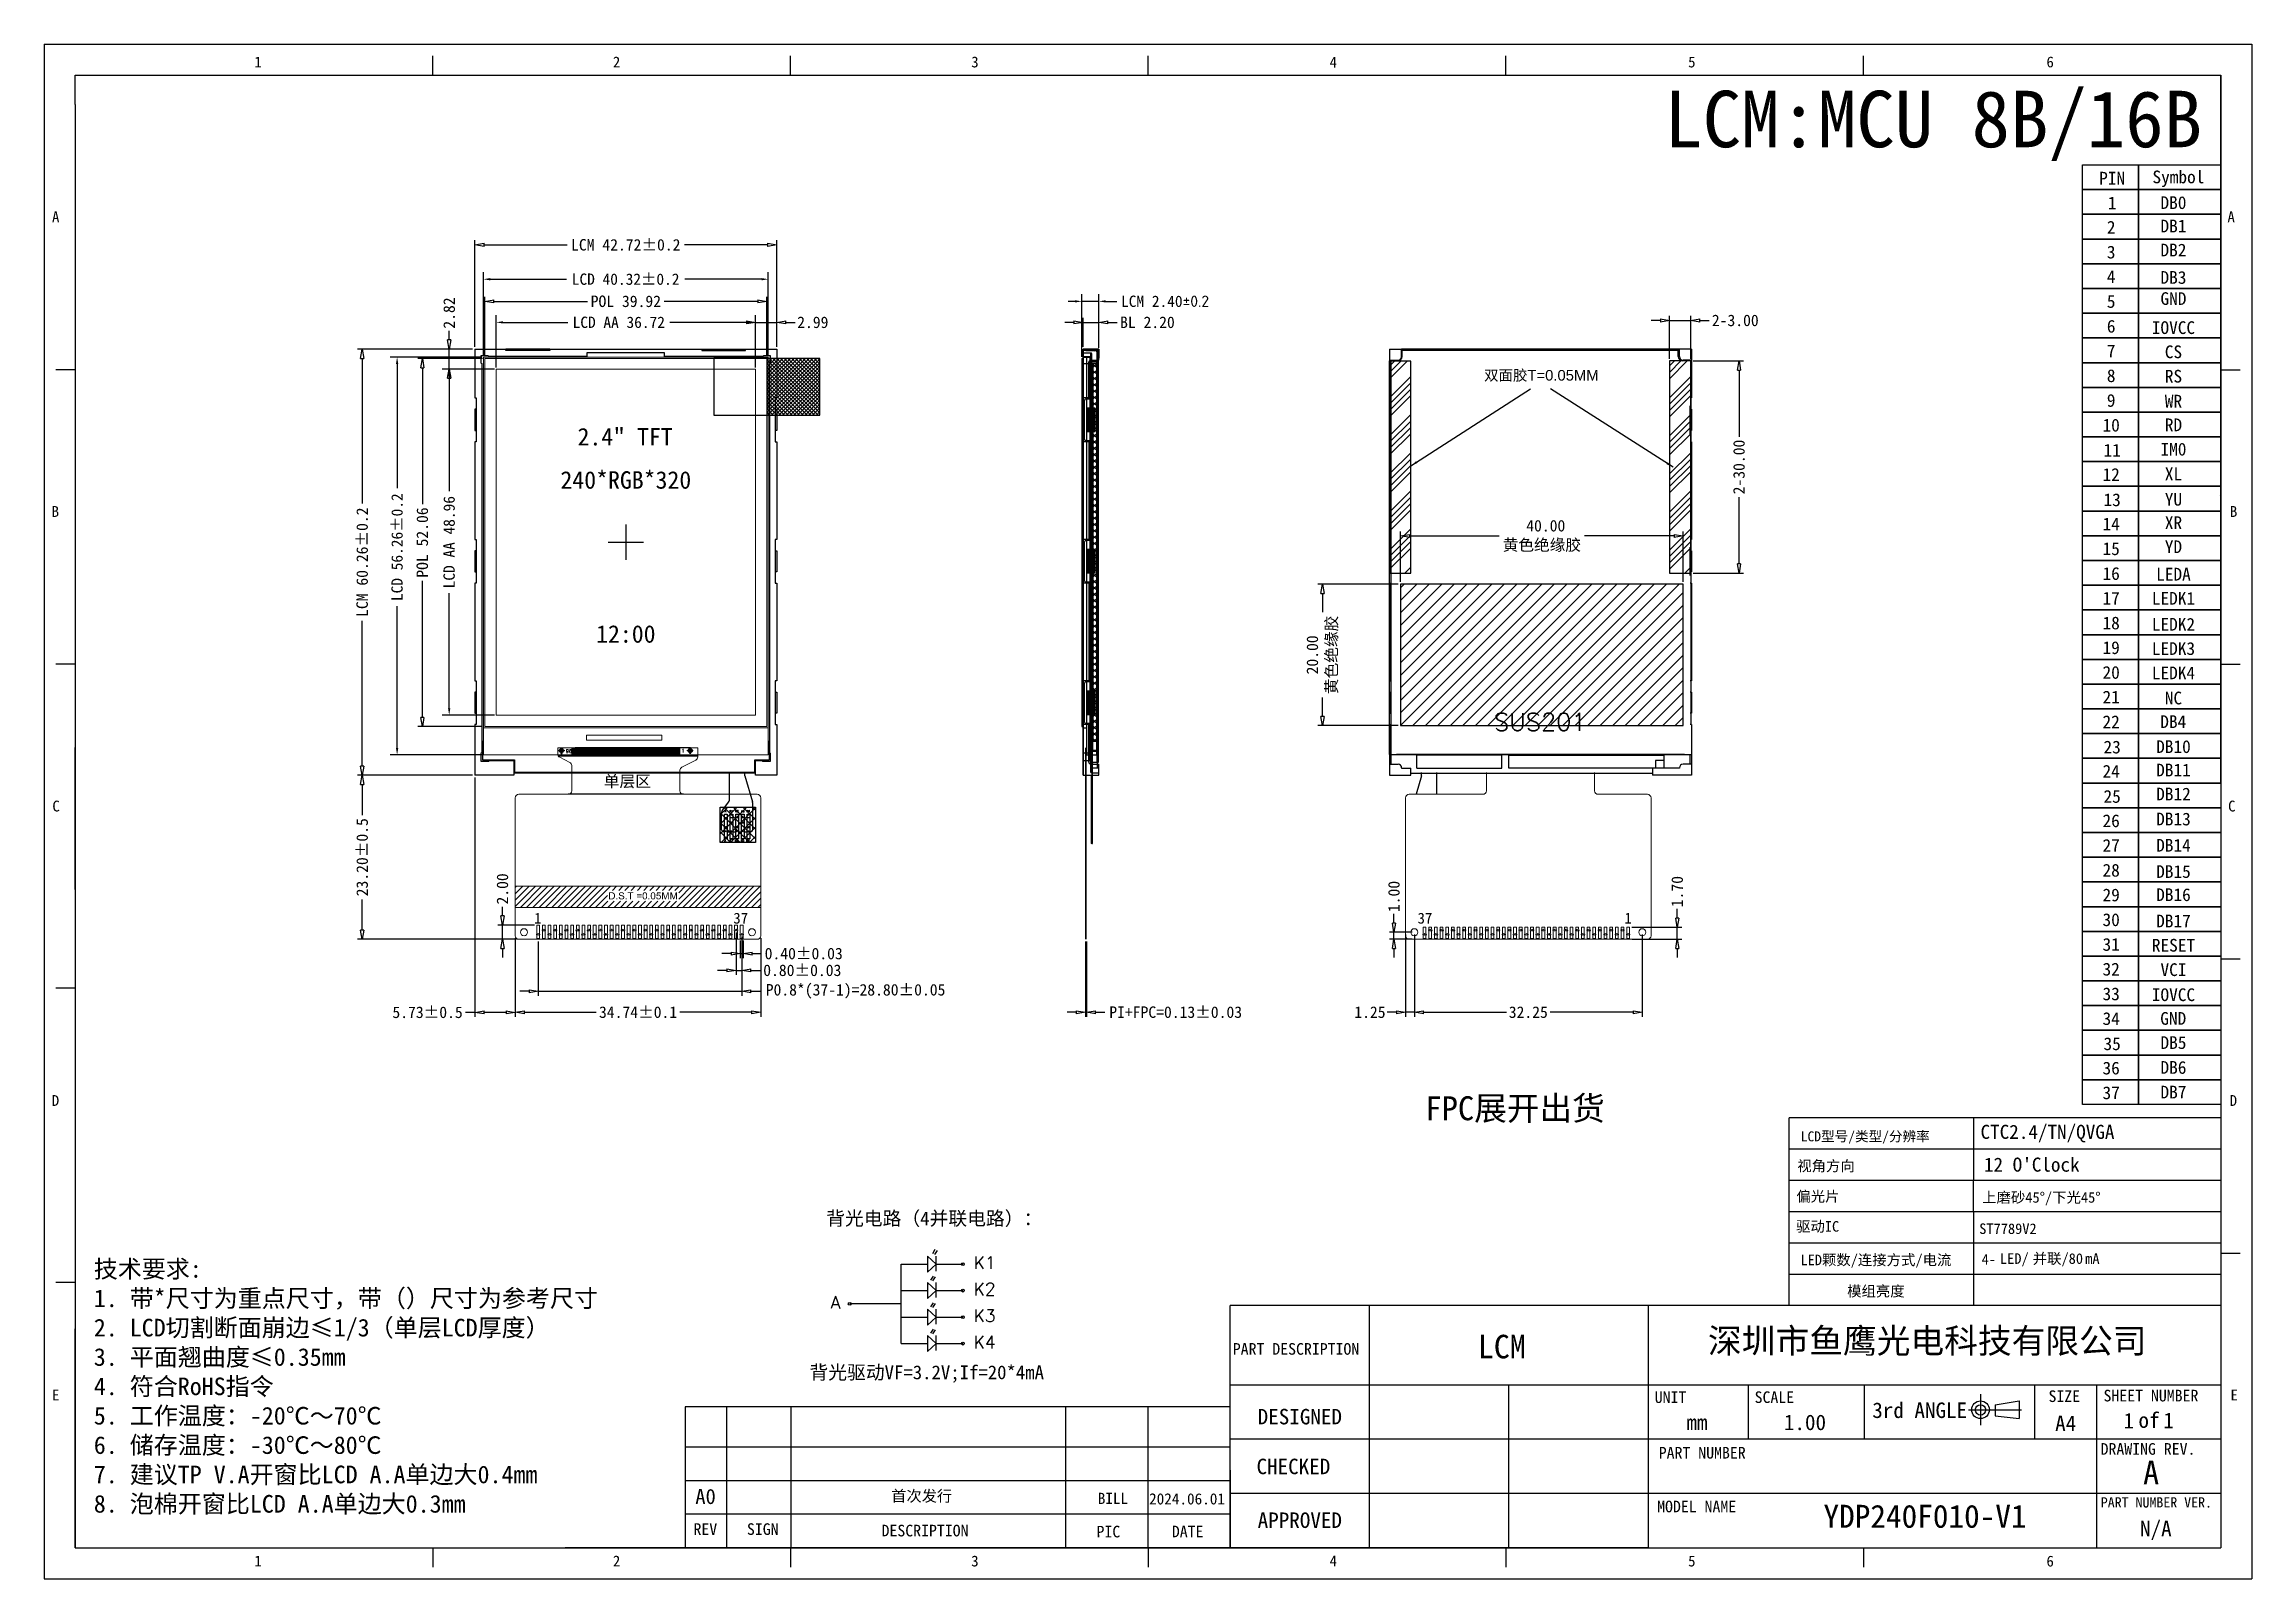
# Model space of a CAD drawing. Header units: millimetres. Extents: x 774 to 1087, y 444 to 661.
import ezdxf
from ezdxf.enums import TextEntityAlignment as Align

# ---------------------------------------------------------------- set-up
doc = ezdxf.new("R2010")
doc.units = ezdxf.units.MM
for name, color, linetype in [('', 7, 'Continuous'), ('BL-BEF II', 148, 'Continuous'), ('BL-BEF II-M', 66, 'Continuous'), ('BL-BM Tape', 34, 'Continuous'), ('BL-Diffuser', 52, 'Continuous'), ('BL-FPC', 70, 'Continuous'), ('BL-Frame', 151, 'Continuous'), ('BL-Housing', 154, 'Continuous'), ('BL-Reflector', 87, 'Continuous'), ('BLG-LED', 6, 'Continuous'), ('BM', 6, 'Continuous'), ('C00-00-00', 7, 'Continuous'), ('DIM', 3, 'Continuous'), ('FPC', 60, 'Continuous'), ('Housing', 7, 'Continuous'), ('LG', 8, 'Continuous'), ('PDF_Geomertry', 7, 'Continuous'), ('PDF_Solid Fills', 7, 'Continuous'), ('text', 4, 'Continuous'), ('标 注', 3, 'Continuous'), ('标注', 3, 'Continuous')]:
    doc.layers.add(name, color=color, linetype=linetype)
doc.layers.add('BEZEL', color=6, linetype='Continuous', lineweight=9)
doc.layers.add('LCD', color=4, linetype='Continuous', lineweight=0)
doc.styles.add('ROMANS', font='romans.shx', dxfattribs={"width": 0.8})
doc.styles.get("Standard").update_dxf_attribs({"font": 'txt', "bigfont": 'gbcbig.shx'})
doc.styles.add('宋', font='', dxfattribs={"height": 2})
doc.styles.add('宋体', font='')
doc.styles.add('黑体', font='')
doc.styles.get('宋').set_extended_font_data('SimSun')
doc.styles.get('宋体').set_extended_font_data('SimSun')
doc.styles.get('黑体').set_extended_font_data('楷体_GB2312')
doc.dimstyles.new('DIM', dxfattribs={"dimtxt": 1.2, "dimasz": 1, "dimexe": 0.5, "dimexo": 0.5, "dimgap": 0.5, "dimtad": 0, "dimzin": 0, "dimdsep": 46, "dimtxsty": 'Standard', "dimcen": 0, "dimadec": 0, "dimazin": 0, "dimtfac": 1, "dimtofl": 0, "dimtmove": 0, "dimatfit": 3, "dimfxl": 1, "dimtolj": 1, "dimtzin": 0, "dimarcsym": 0})
doc.dimstyles.new('ISO-25$0', dxfattribs={"dimscale": 0.8, "dimtxt": 1.6, "dimasz": 1.2, "dimexe": 1.25, "dimexo": 0.3, "dimtad": 0, "dimzin": 1, "dimdsep": 46, "dimtxsty": 'Standard', "dimcen": 2, "dimclrd": 3, "dimclre": 3, "dimclrt": 3, "dimadec": 0, "dimazin": 0, "dimtfac": 1, "dimtmove": 0, "dimatfit": 3, "dimfxl": 1, "dimlwd": -1, "dimarcsym": 0})
doc.dimstyles.new('标准', dxfattribs={"dimscale": 0.65, "dimtxt": 2.5, "dimasz": 2, "dimexe": 1, "dimexo": 0.5, "dimgap": 0.5, "dimtad": 0, "dimzin": 1, "dimdsep": 46, "dimtxsty": '宋体', "dimblk": 'CLOSEDBLANK', "dimcen": 0, "dimclrd": 5, "dimclre": 5, "dimclrt": 7, "dimadec": 0, "dimazin": 0, "dimtfac": 1, "dimtmove": 0, "dimatfit": 3, "dimldrblk": 'CLOSEDBLANK', "dimfxl": 1, "dimarcsym": 0})

msp = doc.modelspace()

# ---------------------------------------------------------------- texts
at = {"color": 4, "linetype": 'Continuous', "style": '宋体'}
for s, height, p in [('1', 1.535, (804.019, 657.497)), ('2', 1.535, (854.763, 657.497)), ('3', 1.535, (905.477, 657.502)), ('4', 1.535, (956.197, 657.484)), ('5', 1.535, (1006.929, 657.502)), ('6', 1.535, (1057.641, 657.51)), ('A', 1.535, (775.394, 635.595)), ('A', 1.535, (1083.252, 635.595)), ('B', 1.535, (775.342, 593.925)), ('B', 1.535, (1083.597, 593.925)), ('C', 1.535, (775.444, 552.262)), ('C', 1.535, (1083.348, 552.262)), ('1', 1.535, (843.625, 536.405)), ('37', 1.5347, (871.811, 536.405)), ('37', 1.5347, (968.637, 536.405)), ('1', 1.535, (997.914, 536.405)), ('D', 1.535, (775.368, 510.619)), ('D', 1.535, (1083.57, 510.619)), ('PART DESCRIPTION', 1.64432, (942.49, 475.431)), ('E', 1.535, (775.395, 468.956)), ('UNIT', 1.6443, (1002.198, 468.604)), ('SCALE', 1.6443, (1016.339, 468.604)), ('3rd ANGLE', 2.1924, (1032.988, 466.482)), ('SIZE', 1.6443, (1057.929, 468.745)), ('SHEET NUMBER', 1.64432, (1065.713, 468.826)), ('E', 1.535, (1083.689, 468.956)), ('PART NUMBER', 1.64432, (1002.77, 460.744)), ('DRAWING REV.', 1.64432, (1065.298, 461.287)), ('MODEL NAME', 1.6443, (1002.543, 453.142)), ('PART NUMBER VER.', 1.4455, (1065.327, 453.823)), ('1', 1.535, (804.019, 445.489)), ('2', 1.535, (854.763, 445.489)), ('3', 1.535, (905.477, 445.484)), ('4', 1.535, (956.197, 445.502)), ('5', 1.535, (1006.929, 445.484)), ('6', 1.535, (1057.641, 445.476))]:
    msp.add_text(s, height=height, dxfattribs=at).set_placement(p)
at = {"color": 1, "linetype": 'Continuous', "style": '宋体'}
for s, height, p in [('LCM:MCU 8B/16B ', 7.99141, (1044.324, 646.206)), ('LCM ', 3.3298, (981.69, 474.919)), ('A', 3.33, (1072.448, 457.106)), ('A0', 2.131, (867.879, 454.319))]:
    msp.add_text(s, height=height, dxfattribs=at).set_placement(p, align=Align.CENTER)
at = {"color": 5, "linetype": 'Continuous', "style": '宋体'}
msp.add_text('单层区', height=1.6316, dxfattribs=at).set_placement((856.818, 555.73), align=Align.CENTER)
at = {"color": 30, "style": 'ROMANS'}
for s, p in [('A', (870.593, 552.178)), ('K1', (871.288, 552.163)), ('K2', (872.078, 552.156)), ('K3', (872.901, 552.155)), ('K4', (873.686, 552.157)), ('A', (870.557, 548.04)), ('K1', (871.252, 548.025)), ('K2', (872.042, 548.018)), ('K3', (872.865, 548.016)), ('K4', (873.65, 548.018))]:
    msp.add_text(s, height=0.27, dxfattribs=at).set_placement(p)
at = {"color": 3, "style": '宋体'}
msp.add_text('FPC展开出货', height=3.3877, dxfattribs=at).set_placement((969.735, 508.597))
at = {"color": 0, "linetype": 'Continuous', "style": '宋体'}
for s, height, rotation, p in [('LCD型号/类型/分辨率', 1.40968, 359.99988, (1031.988, 505.61)), ('视角方向', 1.4917, 359.99988, (1026.445, 501.388)), ('偏光片', 1.4917, 0.00012, (1025.295, 497.082)), ('驱动IC', 1.4917, 0.00012, (1025.254, 492.834)), ('LED颗数/连接方式/电流', 1.49173, 0.00012, (1033.499, 488.095)), ('模组亮度', 1.4917, 0.00012, (1033.499, 483.673))]:
    msp.add_text(s, height=height, rotation=rotation, dxfattribs=at).set_placement(p, align=Align.CENTER)
at = {"color": 1}
for s, height, style, p in [('4-', 1.4926, '宋体', (1048.465, 488.171)), ('LED/', 1.4926, '宋体', (1051.056, 488.284)), ('并联/80', 1.4926, '宋体', (1055.691, 488.284)), ('mA', 1.4926, '宋体', (1063.121, 488.284)), ('首次发行', 1.5788, '宋体', (894.161, 454.664)), ('BILL', 1.5788, '宋体', (923.385, 454.319)), ('2024.06.01', 1.5788, '宋', (930.645, 454.256))]:
    msp.add_text(s, height=height, dxfattribs=dict(at, style=style)).set_placement(p)
at = {"color": 4, "linetype": 'Continuous', "style": '宋体'}
for s, height, p in [('DESIGNED', 2.1924, (951.978, 465.579)), ('mm', 2.1924, (1008.172, 464.767)), ('1.00', 2.1924, (1023.464, 464.767)), ('A4', 2.1924, (1060.357, 464.634)), ('1', 2.192, (1069.287, 464.997)), ('of', 2.1924, (1072.15, 465.083)), ('1', 2.192, (1074.918, 465.039)), ('CHECKED', 2.1924, (951.07, 458.534)), ('APPROVED', 2.1924, (951.978, 450.931)), ('REV', 1.6443, (867.85, 449.945)), ('SIGN', 1.6443, (875.971, 449.945)), ('DESCRIPTION', 1.64432, (898.939, 449.738)), ('DATE', 1.6443, (936.107, 449.615)), ('N/A', 2.1924, (1073.116, 449.754))]:
    msp.add_text(s, height=height, dxfattribs=at).set_placement(p, align=Align.CENTER)
msp.add_text('PIC', height=1.6443, rotation=0.26479, dxfattribs=at).set_placement((924.892, 449.589), align=Align.CENTER)
at = {"color": 1, "insert": (1048.791, 503.312), "char_height": 1.9902, "width": 62.32196, "attachment_point": 1, "style": '宋体'}
msp.add_mtext("12 O'Clock", dxfattribs=at)
at = {"color": 2, "insert": (1016.264, 454.205), "char_height": 3.25, "width": 42.1513, "attachment_point": 1, "style": '宋体'}
msp.add_mtext('\\pi9.81793;{\\C1;YDP240F010-V1}', dxfattribs=at)
at = {"color": 1, "style": '宋体'}
for tag, p, height in [('CTC2.4/TN/QVGA', (1048.308, 505.957), 1.99), ('上磨砂45°/下光45°', (1048.535, 496.934), 1.493), ('ST7789V2', (1048.123, 492.507), 1.493)]:
    msp.add_attdef(tag, p, '', height=height, dxfattribs=at)
at = {"layer": 'DIM', "insert": (978.051, 614.705), "char_height": 1.5, "width": 17.62757, "attachment_point": 1, "style": '黑体'}
msp.add_mtext('双面胶{\\fArial|b0|i0|c0|p32;T=0.05MM}', dxfattribs=at)
at = {"layer": 'DIM', "lineweight": 0, "insert": (781.309, 488.815), "char_height": 2.4914, "width": 107.33481, "attachment_point": 1, "style": '宋体'}
msp.add_mtext('{\\C0;技术要求:\\P1. 带*尺寸为重点尺寸，带（）尺寸为参考尺寸\\P2. LCD切割断面崩边≤1/3（单层LCD厚度）\\P3. 平面翘曲度≤0.35mm\\P4. 符合RoHS指令\\P5. 工作温度：-20℃～70℃ \\P6. 储存温度：-30℃～80℃\\P7. 建议TP V.A开窗比LCD A.A单边大0.4mm\\P8. 泡棉开窗比LCD A.A单边大0.3mm}', dxfattribs=at)
at = {"layer": 'Housing', "color": 3}
for s, height, p in [('K1', 1.7741, (905.807, 487.57)), ('K2', 1.7741, (905.807, 483.82)), ('A', 1.774, (885.577, 481.946)), ('K3', 1.7741, (905.807, 480.071)), ('K4', 1.7741, (905.807, 476.322))]:
    msp.add_text(s, height=height, dxfattribs=at).set_placement(p)
at = {"layer": 'text', "color": 0, "style": '宋体'}
for s, p in [('PIN', (1066.933, 641.834)), ('Symbol', (1076.311, 642.01)), ('1', (1066.933, 638.327)), ('DB0', (1075.61, 638.374)), ('2', (1066.795, 634.89)), ('DB1', (1075.61, 635.063)), ('3', (1066.795, 631.383)), ('DB2', (1075.61, 631.67)), ('4', (1066.795, 627.896)), ('DB3', (1075.61, 627.796)), ('5', (1066.795, 624.399)), ('GND', (1075.61, 624.807)), ('6', (1066.795, 620.892)), ('IOVCC', (1075.61, 620.696)), ('7', (1066.795, 617.404)), ('CS', (1075.61, 617.275)), ('8', (1066.795, 613.897)), ('RS', (1075.61, 613.824)), ('9', (1066.795, 610.4)), ('WR', (1075.61, 610.298)), ('10', (1066.795, 606.903)), ('RD', (1075.61, 606.947)), ('11', (1066.933, 603.355)), ('12', (1066.795, 599.918)), ('XL', (1075.61, 600.014)), ('13', (1066.933, 596.35)), ('YU', (1075.61, 596.428)), ('14', (1066.795, 592.924)), ('XR', (1075.61, 593.107)), ('YD', (1075.61, 589.704)), ('15', (1066.795, 589.427)), ('16', (1066.795, 585.919)), ('LEDA', (1075.61, 585.824)), ('17', (1066.795, 582.432)), ('LEDK1', (1075.61, 582.408)), ('18', (1066.795, 578.925)), ('LEDK2', (1075.61, 578.74)), ('19', (1066.795, 575.428)), ('LEDK3', (1075.61, 575.308)), ('20', (1066.795, 571.93)), ('LEDK4', (1075.61, 571.867)), ('21', (1066.795, 568.443)), ('NC', (1075.61, 568.311)), ('22', (1066.795, 564.946)), ('DB4', (1075.581, 564.97)), ('23', (1066.933, 561.378)), ('24', (1066.795, 557.952)), ('25', (1066.933, 554.394)), ('26', (1066.795, 550.947)), ('27', (1066.795, 547.46)), ('28', (1066.795, 543.953)), ('29', (1066.795, 540.456)), ('30', (1066.795, 536.958)), ('31', (1066.795, 533.461)), ('RESET', (1075.61, 533.341)), ('32', (1066.795, 529.964)), ('VCI', (1075.61, 529.89)), ('33', (1066.795, 526.467)), ('IOVCC', (1075.61, 526.345)), ('34', (1066.795, 522.969)), ('GND', (1075.581, 522.993)), ('35', (1066.933, 519.412)), ('DB5', (1075.61, 519.579)), ('36', (1066.795, 515.975)), ('DB6', (1075.61, 516.061)), ('37', (1066.795, 512.478)), ('DB7', (1075.61, 512.574))]:
    msp.add_text(s, height=1.8, dxfattribs=at).set_placement(p, align=Align.MIDDLE_CENTER)
at = {"layer": 'text', "color": 1, "style": '宋体'}
for s, p in [('IM0', (1075.61, 603.502)), ('DB10', (1075.61, 561.436)), ('DB11', (1075.61, 558.124)), ('DB12', (1075.61, 554.732)), ('DB13', (1075.61, 551.199)), ('DB14', (1075.61, 547.486)), ('DB15', (1075.61, 543.767)), ('DB16', (1075.61, 540.492)), ('DB17', (1075.61, 536.773))]:
    msp.add_text(s, height=1.8, dxfattribs=at).set_placement(p, align=Align.MIDDLE_CENTER)
at = {"layer": '标 注', "color": 2, "char_height": 1.95, "width": 35.74258, "attachment_point": 1}
for s, insert in [('\\pi3.0134;{\\fSimSun|b0|i0|c134|p2;背光电路（4并联电路）：}', (881.942, 495.686)), ('\\pi0.640874;{\\fSimSun|b0|i0|c134|p2;背光驱动VF=3.2V;If=20*4mA}', (881.942, 473.916))]:
    msp.add_mtext(s, dxfattribs=dict(at, insert=insert))
at = {"layer": '标注', "color": 30, "insert": (1009.74, 479.152), "char_height": 2, "width": 76.59135, "attachment_point": 1, "style": '宋'}
msp.add_mtext('{\\H1.75x;\\C4;深圳市鱼鹰光电科技有限公司}', dxfattribs=at)

# ---------------------------------------------------------------- blocks, each defined once
blk = doc.blocks.new('THIRD-PROJ_BL0')
at = {"linetype": 'Continuous'}
blk.add_line((257.13, 38.11), (257.13, 34.11), dxfattribs=at)
at = {"color": 7, "linetype": 'Continuous'}
for p, q in [((259.04, 36.73), (262.11, 37.22)), ((262.11, 37.22), (262.11, 34.94)), ((255.59, 36.06), (262.41, 36.06)), ((259.04, 36.73), (259.04, 35.31)), ((259.04, 35.31), (262.11, 34.94))]:
    blk.add_line(p, q, dxfattribs=at)
for centre, radius in [((257.13, 36.08), 1.14), ((257.13, 36.06), 0.67)]:
    blk.add_circle(centre, radius, dxfattribs=at)
blk = doc.blocks.new('*D3')
at = {"layer": 'Defpoints', "color": 0, "transparency": 16777216}
for p in [(921.12, 624.41), (921.12, 616.33), (923.52, 617.6)]:
    blk.add_point(p, dxfattribs=at)
at = {"layer": 'DIM', "color": 3, "lineweight": -2, "transparency": 16777216}
for p, q in [((921.12, 616.57), (921.12, 625.41)), ((923.52, 617.84), (923.52, 625.41))]:
    blk.add_line(p, q, dxfattribs=at)
at = {"layer": 'DIM', "color": 3, "transparency": 16777216}
for p, q in [((920.16, 624.41), (919.2, 624.41)), ((923.52, 624.41), (921.12, 624.41)), ((924.48, 624.41), (926.1, 624.41))]:
    blk.add_line(p, q, dxfattribs=at)
for points in [[(920.16, 624.25), (920.16, 624.57), (921.12, 624.41)], [(924.48, 624.57), (924.48, 624.25), (923.52, 624.41)]]:
    blk.add_solid(points, dxfattribs=at)
at = {"layer": 'DIM', "color": 7, "transparency": 16777216, "insert": (932.91, 624.41), "char_height": 1.6, "attachment_point": 5, "style": '宋体'}
blk.add_mtext('LCM 2.40{\\fISOCPEUR|b0|i0|c0|p34;%%P0.2}', dxfattribs=at)
blk = doc.blocks.new('*D4')
at = {"layer": 'Defpoints', "color": 0, "transparency": 16777216}
for p in [(874.96, 621.44), (838.24, 614.83), (874.96, 614.83)]:
    blk.add_point(p, dxfattribs=at)
at = {"layer": 'DIM', "color": 3, "lineweight": -2, "transparency": 16777216}
for p, q in [((838.24, 615.07), (838.24, 622.44)), ((874.96, 615.07), (874.96, 622.44))]:
    blk.add_line(p, q, dxfattribs=at)
at = {"layer": 'DIM', "color": 3, "transparency": 16777216}
for p, q in [((839.2, 621.44), (848.38, 621.44)), ((874, 621.44), (862.82, 621.44))]:
    blk.add_line(p, q, dxfattribs=at)
for points in [[(839.2, 621.6), (839.2, 621.28), (838.24, 621.44)], [(874, 621.28), (874, 621.6), (874.96, 621.44)]]:
    blk.add_solid(points, dxfattribs=at)
at = {"layer": 'DIM', "color": 7, "transparency": 16777216, "insert": (855.6, 621.44), "char_height": 1.6, "attachment_point": 5, "style": '宋体'}
blk.add_mtext('LCD AA 36.72', dxfattribs=at)
blk = doc.blocks.new('*D5')
at = {"layer": 'Defpoints', "color": 0, "transparency": 16777216}
for p in [(831.6, 614.83), (838.24, 614.83), (838.24, 565.87)]:
    blk.add_point(p, dxfattribs=at)
at = {"layer": 'DIM', "color": 3, "lineweight": -2, "transparency": 16777216}
for p, q in [((838, 614.83), (830.6, 614.83)), ((838, 565.87), (830.6, 565.87))]:
    blk.add_line(p, q, dxfattribs=at)
at = {"layer": 'DIM', "color": 3, "transparency": 16777216}
for p, q in [((831.6, 613.87), (831.6, 597.58)), ((831.6, 566.83), (831.6, 583.12))]:
    blk.add_line(p, q, dxfattribs=at)
for points in [[(831.76, 613.87), (831.44, 613.87), (831.6, 614.83)], [(831.44, 566.83), (831.76, 566.83), (831.6, 565.87)]]:
    blk.add_solid(points, dxfattribs=at)
at = {"layer": 'DIM', "color": 7, "transparency": 16777216, "insert": (831.6, 590.35), "char_height": 1.6, "attachment_point": 5, "rotation": 90, "style": '宋体'}
blk.add_mtext('LCD AA 48.96', dxfattribs=at)
blk = doc.blocks.new('*D6')
at = {"layer": 'Defpoints', "color": 0, "transparency": 16777216}
for p in [(836.44, 627.54), (836.44, 616.53), (876.76, 616.53)]:
    blk.add_point(p, dxfattribs=at)
at = {"layer": 'DIM', "color": 3, "lineweight": -2, "transparency": 16777216}
for p, q in [((836.44, 616.77), (836.44, 628.54)), ((876.76, 616.77), (876.76, 628.54))]:
    blk.add_line(p, q, dxfattribs=at)
at = {"layer": 'DIM', "color": 3, "transparency": 16777216}
for p, q in [((837.4, 627.54), (848.21, 627.54)), ((875.8, 627.54), (864.93, 627.54))]:
    blk.add_line(p, q, dxfattribs=at)
for points in [[(837.4, 627.7), (837.4, 627.38), (836.44, 627.54)], [(875.8, 627.38), (875.8, 627.7), (876.76, 627.54)]]:
    blk.add_solid(points, dxfattribs=at)
at = {"layer": 'DIM', "color": 7, "transparency": 16777216, "insert": (856.57, 627.54), "char_height": 1.6, "attachment_point": 5, "style": '宋体'}
blk.add_mtext('LCD 40.32%%P0.2', dxfattribs=at)
blk = doc.blocks.new('*D7')
at = {"layer": 'Defpoints', "color": 0, "transparency": 16777216}
for p in [(836.44, 616.53), (824.23, 560.27), (836.44, 560.27)]:
    blk.add_point(p, dxfattribs=at)
at = {"layer": 'DIM', "color": 3, "lineweight": -2, "transparency": 16777216}
for p, q in [((836.2, 616.53), (823.23, 616.53)), ((836.2, 560.27), (823.23, 560.27))]:
    blk.add_line(p, q, dxfattribs=at)
at = {"layer": 'DIM', "color": 3, "transparency": 16777216}
for p, q in [((824.23, 615.57), (824.23, 598)), ((824.23, 561.23), (824.23, 581.28))]:
    blk.add_line(p, q, dxfattribs=at)
for points in [[(824.39, 615.57), (824.07, 615.57), (824.23, 616.53)], [(824.07, 561.23), (824.39, 561.23), (824.23, 560.27)]]:
    blk.add_solid(points, dxfattribs=at)
at = {"layer": 'DIM', "color": 7, "transparency": 16777216, "insert": (824.23, 589.64), "char_height": 1.6, "attachment_point": 5, "rotation": 90, "style": '宋体'}
blk.add_mtext('LCD 56.26%%P0.2', dxfattribs=at)
blk = doc.blocks.new('_ClosedBlank')
at = {"color": 0, "linetype": 'ByBlock', "lineweight": -2}
for p, q in [((-1, 0.17), (0, 0)), ((-1, 0.17), (-1, -0.17)), ((0, 0), (-1, -0.17))]:
    blk.add_line(p, q, dxfattribs=at)
blk = doc.blocks.new('*D8')
at = {"color": 3, "lineweight": -2, "transparency": 16777216}
for p, q in [((921.64, 533.86), (921.64, 523.22)), ((921.77, 533.86), (921.77, 523.22)), ((920.34, 523.87), (919.04, 523.87)), ((921.64, 523.87), (921.77, 523.87)), ((923.07, 523.87), (924.37, 523.87))]:
    blk.add_line(p, q, dxfattribs=at)
at = {"layer": 'Defpoints', "color": 0, "transparency": 16777216}
for p in [(921.64, 534.19), (921.77, 534.19), (921.77, 523.87)]:
    blk.add_point(p, dxfattribs=at)
at = {"color": 3, "lineweight": -2, "transparency": 16777216, "xscale": 1.3, "yscale": 1.3, "zscale": 1.3}
blk.add_blockref('_ClosedBlank', (921.64, 523.87), dxfattribs=at)
at = {"color": 3, "lineweight": -2, "transparency": 16777216, "xscale": 1.3, "yscale": 1.3, "zscale": 1.3, "rotation": 180}
blk.add_blockref('_ClosedBlank', (921.77, 523.87), dxfattribs=at)
at = {"color": 7, "transparency": 16777216, "insert": (934.41, 523.87), "char_height": 1.625, "attachment_point": 5, "style": '宋体'}
blk.add_mtext('PI+FPC=0.13±0.03', dxfattribs=at)
blk = doc.blocks.new('5646SDFS2DF1S2F1A')
at = {"color": 6}
for p, q in [((2737.02, 513.64), (2737.02, 461.58)), ((2737.02, 513.64), (2737.17, 513.64)), ((2738.17, 513.64), (2738.32, 513.64)), ((2738.32, 513.64), (2738.32, 461.58)), ((2737.02, 461.58), (2737.17, 461.58)), ((2738.17, 461.58), (2738.32, 461.58))]:
    blk.add_line(p, q, dxfattribs=at)
at = {"color": 4}
for p, q in [((2737.17, 513.84), (2738.17, 513.84)), ((2737.17, 513.84), (2737.17, 461.38)), ((2737.67, 513.84), (2737.67, 457.58)), ((2738.17, 513.84), (2738.17, 457.58)), ((2737.17, 461.38), (2737.67, 461.38)), ((2737.67, 457.58), (2738.17, 457.58))]:
    blk.add_line(p, q, dxfattribs=at)
blk = doc.blocks.new('654595')
at = {"layer": 'BEZEL', "lineweight": 0}
for p, q in [((2291.91, -2187.68), (2292.81, -2187.68)), ((2292.25, -2187.57), (2292.08, -2187.57)), ((2292.25, -2187.79), (2292.08, -2187.79)), ((2292.25, -2187.57), (2292.25, -2187.4)), ((2292.25, -2187.96), (2292.25, -2187.79)), ((2292.47, -2187.57), (2292.47, -2187.4)), ((2292.64, -2187.57), (2292.47, -2187.57)), ((2292.64, -2187.79), (2292.47, -2187.79)), ((2292.47, -2187.96), (2292.47, -2187.79)), ((2311.01, -2187.68), (2310.11, -2187.68)), ((2310.28, -2187.57), (2310.45, -2187.57)), ((2310.28, -2187.79), (2310.45, -2187.79)), ((2310.45, -2187.57), (2310.45, -2187.4)), ((2310.45, -2187.96), (2310.45, -2187.79)), ((2310.56, -2188.13), (2310.56, -2187.23)), ((2310.67, -2187.57), (2310.67, -2187.4)), ((2310.67, -2187.57), (2310.84, -2187.57)), ((2310.67, -2187.96), (2310.67, -2187.79)), ((2310.67, -2187.79), (2310.84, -2187.79))]:
    blk.add_line(p, q, dxfattribs=at)
for points in [[(2293.81, -2187.28), (2293.92, -2187.28), (2293.92, -2188.08), (2293.81, -2188.08)], [(2293.97, -2187.28), (2294.08, -2187.28), (2294.08, -2188.08), (2293.97, -2188.08)], [(2294.13, -2187.28), (2294.24, -2187.28), (2294.24, -2188.08), (2294.13, -2188.08)], [(2294.29, -2187.28), (2294.4, -2187.28), (2294.4, -2188.08), (2294.29, -2188.08)], [(2294.45, -2187.28), (2294.56, -2187.28), (2294.56, -2188.08), (2294.45, -2188.08)], [(2294.61, -2187.28), (2294.72, -2187.28), (2294.72, -2188.08), (2294.61, -2188.08)], [(2294.77, -2187.28), (2294.88, -2187.28), (2294.88, -2188.08), (2294.77, -2188.08)], [(2294.93, -2187.28), (2295.04, -2187.28), (2295.04, -2188.08), (2294.93, -2188.08)], [(2295.09, -2187.28), (2295.2, -2187.28), (2295.2, -2188.08), (2295.09, -2188.08)], [(2295.25, -2187.28), (2295.36, -2187.28), (2295.36, -2188.08), (2295.25, -2188.08)], [(2295.41, -2187.28), (2295.52, -2187.28), (2295.52, -2188.08), (2295.41, -2188.08)], [(2295.57, -2187.28), (2295.68, -2187.28), (2295.68, -2188.08), (2295.57, -2188.08)], [(2295.73, -2187.28), (2295.84, -2187.28), (2295.84, -2188.08), (2295.73, -2188.08)], [(2295.89, -2187.28), (2296, -2187.28), (2296, -2188.08), (2295.89, -2188.08)], [(2296.05, -2187.28), (2296.16, -2187.28), (2296.16, -2188.08), (2296.05, -2188.08)], [(2296.21, -2187.28), (2296.32, -2187.28), (2296.32, -2188.08), (2296.21, -2188.08)], [(2296.37, -2187.28), (2296.48, -2187.28), (2296.48, -2188.08), (2296.37, -2188.08)], [(2296.53, -2187.28), (2296.64, -2187.28), (2296.64, -2188.08), (2296.53, -2188.08)], [(2296.69, -2187.28), (2296.8, -2187.28), (2296.8, -2188.08), (2296.69, -2188.08)], [(2296.85, -2187.28), (2296.96, -2187.28), (2296.96, -2188.08), (2296.85, -2188.08)], [(2297.01, -2187.28), (2297.12, -2187.28), (2297.12, -2188.08), (2297.01, -2188.08)], [(2297.17, -2187.28), (2297.28, -2187.28), (2297.28, -2188.08), (2297.17, -2188.08)], [(2297.33, -2187.28), (2297.44, -2187.28), (2297.44, -2188.08), (2297.33, -2188.08)], [(2297.49, -2187.28), (2297.6, -2187.28), (2297.6, -2188.08), (2297.49, -2188.08)], [(2297.65, -2187.28), (2297.76, -2187.28), (2297.76, -2188.08), (2297.65, -2188.08)], [(2297.81, -2187.28), (2297.92, -2187.28), (2297.92, -2188.08), (2297.81, -2188.08)], [(2297.97, -2187.28), (2298.08, -2187.28), (2298.08, -2188.08), (2297.97, -2188.08)], [(2298.13, -2187.28), (2298.24, -2187.28), (2298.24, -2188.08), (2298.13, -2188.08)], [(2298.29, -2187.28), (2298.4, -2187.28), (2298.4, -2188.08), (2298.29, -2188.08)], [(2298.45, -2187.28), (2298.56, -2187.28), (2298.56, -2188.08), (2298.45, -2188.08)], [(2298.61, -2187.28), (2298.72, -2187.28), (2298.72, -2188.08), (2298.61, -2188.08)], [(2298.77, -2187.28), (2298.88, -2187.28), (2298.88, -2188.08), (2298.77, -2188.08)], [(2298.93, -2187.28), (2299.04, -2187.28), (2299.04, -2188.08), (2298.93, -2188.08)], [(2299.09, -2187.28), (2299.2, -2187.28), (2299.2, -2188.08), (2299.09, -2188.08)], [(2299.25, -2187.28), (2299.36, -2187.28), (2299.36, -2188.08), (2299.25, -2188.08)], [(2299.41, -2187.28), (2299.52, -2187.28), (2299.52, -2188.08), (2299.41, -2188.08)], [(2299.57, -2187.28), (2299.68, -2187.28), (2299.68, -2188.08), (2299.57, -2188.08)], [(2299.73, -2187.28), (2299.84, -2187.28), (2299.84, -2188.08), (2299.73, -2188.08)], [(2299.89, -2187.28), (2300, -2187.28), (2300, -2188.08), (2299.89, -2188.08)], [(2300.05, -2187.28), (2300.16, -2187.28), (2300.16, -2188.08), (2300.05, -2188.08)], [(2300.21, -2187.28), (2300.32, -2187.28), (2300.32, -2188.08), (2300.21, -2188.08)], [(2300.37, -2187.28), (2300.48, -2187.28), (2300.48, -2188.08), (2300.37, -2188.08)], [(2300.53, -2187.28), (2300.64, -2187.28), (2300.64, -2188.08), (2300.53, -2188.08)], [(2300.69, -2187.28), (2300.8, -2187.28), (2300.8, -2188.08), (2300.69, -2188.08)], [(2300.85, -2187.28), (2300.96, -2187.28), (2300.96, -2188.08), (2300.85, -2188.08)], [(2301.01, -2187.28), (2301.12, -2187.28), (2301.12, -2188.08), (2301.01, -2188.08)], [(2301.17, -2187.28), (2301.28, -2187.28), (2301.28, -2188.08), (2301.17, -2188.08)], [(2301.33, -2187.28), (2301.44, -2187.28), (2301.44, -2188.08), (2301.33, -2188.08)], [(2301.49, -2187.28), (2301.6, -2187.28), (2301.6, -2188.08), (2301.49, -2188.08)], [(2301.65, -2187.28), (2301.76, -2187.28), (2301.76, -2188.08), (2301.65, -2188.08)], [(2301.81, -2187.28), (2301.92, -2187.28), (2301.92, -2188.08), (2301.81, -2188.08)], [(2301.97, -2187.28), (2302.08, -2187.28), (2302.08, -2188.08), (2301.97, -2188.08)], [(2302.13, -2187.28), (2302.24, -2187.28), (2302.24, -2188.08), (2302.13, -2188.08)], [(2302.29, -2187.28), (2302.4, -2187.28), (2302.4, -2188.08), (2302.29, -2188.08)], [(2302.45, -2187.28), (2302.56, -2187.28), (2302.56, -2188.08), (2302.45, -2188.08)], [(2302.61, -2187.28), (2302.72, -2187.28), (2302.72, -2188.08), (2302.61, -2188.08)], [(2302.77, -2187.28), (2302.88, -2187.28), (2302.88, -2188.08), (2302.77, -2188.08)], [(2302.93, -2187.28), (2303.04, -2187.28), (2303.04, -2188.08), (2302.93, -2188.08)], [(2303.09, -2187.28), (2303.2, -2187.28), (2303.2, -2188.08), (2303.09, -2188.08)], [(2303.25, -2187.28), (2303.36, -2187.28), (2303.36, -2188.08), (2303.25, -2188.08)], [(2303.41, -2187.28), (2303.52, -2187.28), (2303.52, -2188.08), (2303.41, -2188.08)], [(2303.57, -2187.28), (2303.68, -2187.28), (2303.68, -2188.08), (2303.57, -2188.08)], [(2303.73, -2187.28), (2303.84, -2187.28), (2303.84, -2188.08), (2303.73, -2188.08)], [(2303.89, -2187.28), (2304, -2187.28), (2304, -2188.08), (2303.89, -2188.08)], [(2304.05, -2187.28), (2304.16, -2187.28), (2304.16, -2188.08), (2304.05, -2188.08)], [(2304.21, -2187.28), (2304.32, -2187.28), (2304.32, -2188.08), (2304.21, -2188.08)], [(2304.37, -2187.28), (2304.48, -2187.28), (2304.48, -2188.08), (2304.37, -2188.08)], [(2304.53, -2187.28), (2304.64, -2187.28), (2304.64, -2188.08), (2304.53, -2188.08)], [(2304.69, -2187.28), (2304.8, -2187.28), (2304.8, -2188.08), (2304.69, -2188.08)], [(2304.85, -2187.28), (2304.96, -2187.28), (2304.96, -2188.08), (2304.85, -2188.08)], [(2305.01, -2187.28), (2305.12, -2187.28), (2305.12, -2188.08), (2305.01, -2188.08)], [(2305.17, -2187.28), (2305.28, -2187.28), (2305.28, -2188.08), (2305.17, -2188.08)], [(2305.33, -2187.28), (2305.44, -2187.28), (2305.44, -2188.08), (2305.33, -2188.08)], [(2305.49, -2187.28), (2305.6, -2187.28), (2305.6, -2188.08), (2305.49, -2188.08)], [(2305.65, -2187.28), (2305.76, -2187.28), (2305.76, -2188.08), (2305.65, -2188.08)], [(2305.81, -2187.28), (2305.92, -2187.28), (2305.92, -2188.08), (2305.81, -2188.08)], [(2305.97, -2187.28), (2306.08, -2187.28), (2306.08, -2188.08), (2305.97, -2188.08)], [(2306.13, -2187.28), (2306.24, -2187.28), (2306.24, -2188.08), (2306.13, -2188.08)], [(2306.29, -2187.28), (2306.4, -2187.28), (2306.4, -2188.08), (2306.29, -2188.08)], [(2306.45, -2187.28), (2306.56, -2187.28), (2306.56, -2188.08), (2306.45, -2188.08)], [(2306.61, -2187.28), (2306.72, -2187.28), (2306.72, -2188.08), (2306.61, -2188.08)], [(2306.77, -2187.28), (2306.88, -2187.28), (2306.88, -2188.08), (2306.77, -2188.08)], [(2306.93, -2187.28), (2307.04, -2187.28), (2307.04, -2188.08), (2306.93, -2188.08)], [(2307.09, -2187.28), (2307.2, -2187.28), (2307.2, -2188.08), (2307.09, -2188.08)], [(2307.25, -2187.28), (2307.36, -2187.28), (2307.36, -2188.08), (2307.25, -2188.08)], [(2307.41, -2187.28), (2307.52, -2187.28), (2307.52, -2188.08), (2307.41, -2188.08)], [(2307.57, -2187.28), (2307.68, -2187.28), (2307.68, -2188.08), (2307.57, -2188.08)], [(2307.73, -2187.28), (2307.84, -2187.28), (2307.84, -2188.08), (2307.73, -2188.08)], [(2307.89, -2187.28), (2308, -2187.28), (2308, -2188.08), (2307.89, -2188.08)], [(2308.05, -2187.28), (2308.16, -2187.28), (2308.16, -2188.08), (2308.05, -2188.08)], [(2308.21, -2187.28), (2308.32, -2187.28), (2308.32, -2188.08), (2308.21, -2188.08)], [(2308.37, -2187.28), (2308.48, -2187.28), (2308.48, -2188.08), (2308.37, -2188.08)], [(2308.53, -2187.28), (2308.64, -2187.28), (2308.64, -2188.08), (2308.53, -2188.08)], [(2308.69, -2187.28), (2308.8, -2187.28), (2308.8, -2188.08), (2308.69, -2188.08)], [(2308.85, -2187.28), (2308.96, -2187.28), (2308.96, -2188.08), (2308.85, -2188.08)], [(2309.01, -2187.28), (2309.12, -2187.28), (2309.12, -2188.08), (2309.01, -2188.08)]]:
    blk.add_lwpolyline(points, close=True, dxfattribs=at)
for centre in [(2292.36, -2187.68), (2310.56, -2187.68)]:
    blk.add_circle(centre, 0.025, dxfattribs=at)
for centre, start, end in [((2292.36, -2187.68), 111.5102, 158.4898), ((2292.36, -2187.68), 201.5102, 248.4898), ((2292.36, -2187.68), 21.5102, 68.4898), ((2292.36, -2187.68), 291.5102, 338.4898), ((2310.56, -2187.68), 111.5102, 158.4898), ((2310.56, -2187.68), 201.5102, 248.4898), ((2310.56, -2187.68), 21.5102, 68.4898), ((2310.56, -2187.68), 291.5102, 338.4898)]:
    blk.add_arc(centre, 0.3, start, end, dxfattribs=at)
at = {"layer": 'BEZEL', "lineweight": 0, "char_height": 0.5, "width": 0.5, "attachment_point": 1}
for s, insert in [('96', (2292.98, -2187.51)), ('1', (2309.36, -2187.43))]:
    blk.add_mtext(s, dxfattribs=dict(at, insert=insert))
blk = doc.blocks.new('3')
at = {"layer": 'BEZEL', "color": 4, "lineweight": 0}
for p, q in [((2281.3, -2184.48), (2321.62, -2184.48)), ((2292.36, -2188.13), (2292.36, -2187.23))]:
    blk.add_line(p, q, dxfattribs=at)
for points in [[(2281.3, -2132.02), (2321.62, -2132.02), (2321.62, -2188.28), (2281.3, -2188.28)], [(2319.82, -2133.72), (2283.1, -2133.72), (2283.1, -2133.72), (2283.1, -2182.68), (2319.82, -2182.68)], [(2295.9, -2186.19), (2306.57, -2186.19), (2306.57, -2185.49), (2295.9, -2185.49)]]:
    blk.add_lwpolyline(points, close=True, dxfattribs=at)
at = {"layer": 'FPC', "color": 4}
blk.add_blockref('654595', (0, 0), dxfattribs=at)
blk = doc.blocks.new('zw$9DB6')
at = {"color": 4}
for p, q in [((-2.5, 0), (2.5, 0)), ((0, 2.5), (0, -2.5))]:
    blk.add_line(p, q, dxfattribs=at)
at = {"color": 2}
for p, q in [((-9.38, -29.59), (-9.38, -29.37)), ((-9.38, -29.37), (-9.21, -29.37)), ((-9.21, -29.59), (-9.38, -29.59)), ((-8.99, -29.16), (-9.21, -29.16)), ((-9.21, -29.16), (-9.21, -29.37)), ((-9.21, -29.59), (-9.21, -29.88)), ((-9.21, -29.88), (-8.99, -29.88)), ((-8.99, -29.37), (-8.99, -29.16)), ((-8.99, -29.37), (-8.82, -29.37)), ((-8.99, -29.88), (-8.99, -29.59)), ((-8.82, -29.59), (-8.99, -29.59)), ((-8.82, -29.37), (-8.82, -29.59)), ((8.82, -29.59), (8.82, -29.37)), ((8.82, -29.37), (8.99, -29.37)), ((8.99, -29.59), (8.82, -29.59)), ((9.21, -29.16), (8.99, -29.16)), ((8.99, -29.16), (8.99, -29.37)), ((8.99, -29.59), (8.99, -29.86)), ((8.99, -29.86), (9.21, -29.86)), ((9.21, -29.37), (9.21, -29.16)), ((9.21, -29.37), (9.38, -29.37)), ((9.21, -29.86), (9.21, -29.59)), ((9.38, -29.59), (9.21, -29.59)), ((9.38, -29.37), (9.38, -29.59))]:
    blk.add_line(p, q, dxfattribs=at)
for points in [[(-7.64, -29.96), (-7.56, -29.96), (-7.56, -29.16), (-7.64, -29.16)], [(-7.48, -29.96), (-7.4, -29.96), (-7.4, -29.16), (-7.48, -29.16)], [(-7.32, -29.96), (-7.24, -29.96), (-7.24, -29.16), (-7.32, -29.16)], [(-7.16, -29.96), (-7.08, -29.96), (-7.08, -29.16), (-7.16, -29.16)], [(-7, -29.96), (-6.92, -29.96), (-6.92, -29.16), (-7, -29.16)], [(-6.84, -29.96), (-6.76, -29.96), (-6.76, -29.16), (-6.84, -29.16)], [(-6.68, -29.96), (-6.6, -29.96), (-6.6, -29.16), (-6.68, -29.16)], [(-6.52, -29.96), (-6.44, -29.96), (-6.44, -29.16), (-6.52, -29.16)], [(-6.36, -29.96), (-6.28, -29.96), (-6.28, -29.16), (-6.36, -29.16)], [(-6.2, -29.96), (-6.12, -29.96), (-6.12, -29.16), (-6.2, -29.16)], [(-6.04, -29.96), (-5.96, -29.96), (-5.96, -29.16), (-6.04, -29.16)], [(-5.88, -29.96), (-5.8, -29.96), (-5.8, -29.16), (-5.88, -29.16)], [(-5.72, -29.96), (-5.64, -29.96), (-5.64, -29.16), (-5.72, -29.16)], [(-5.56, -29.96), (-5.48, -29.96), (-5.48, -29.16), (-5.56, -29.16)], [(-5.4, -29.96), (-5.32, -29.96), (-5.32, -29.16), (-5.4, -29.16)], [(-5.24, -29.96), (-5.16, -29.96), (-5.16, -29.16), (-5.24, -29.16)], [(-5.08, -29.96), (-5, -29.96), (-5, -29.16), (-5.08, -29.16)], [(-4.92, -29.96), (-4.84, -29.96), (-4.84, -29.16), (-4.92, -29.16)], [(-4.76, -29.96), (-4.68, -29.96), (-4.68, -29.16), (-4.76, -29.16)], [(-4.6, -29.96), (-4.52, -29.96), (-4.52, -29.16), (-4.6, -29.16)], [(-4.44, -29.96), (-4.36, -29.96), (-4.36, -29.16), (-4.44, -29.16)], [(-4.28, -29.96), (-4.2, -29.96), (-4.2, -29.16), (-4.28, -29.16)], [(-4.12, -29.96), (-4.04, -29.96), (-4.04, -29.16), (-4.12, -29.16)], [(-3.96, -29.96), (-3.88, -29.96), (-3.88, -29.16), (-3.96, -29.16)], [(-3.8, -29.96), (-3.72, -29.96), (-3.72, -29.16), (-3.8, -29.16)], [(-3.64, -29.96), (-3.56, -29.96), (-3.56, -29.16), (-3.64, -29.16)], [(-3.48, -29.96), (-3.4, -29.96), (-3.4, -29.16), (-3.48, -29.16)], [(-3.32, -29.96), (-3.24, -29.96), (-3.24, -29.16), (-3.32, -29.16)], [(-3.16, -29.96), (-3.08, -29.96), (-3.08, -29.16), (-3.16, -29.16)], [(-3, -29.96), (-2.92, -29.96), (-2.92, -29.16), (-3, -29.16)], [(-2.84, -29.96), (-2.76, -29.96), (-2.76, -29.16), (-2.84, -29.16)], [(-2.68, -29.96), (-2.6, -29.96), (-2.6, -29.16), (-2.68, -29.16)], [(-2.52, -29.96), (-2.44, -29.96), (-2.44, -29.16), (-2.52, -29.16)], [(-2.36, -29.96), (-2.28, -29.96), (-2.28, -29.16), (-2.36, -29.16)], [(-2.2, -29.96), (-2.12, -29.96), (-2.12, -29.16), (-2.2, -29.16)], [(-2.04, -29.96), (-1.96, -29.96), (-1.96, -29.16), (-2.04, -29.16)], [(-1.88, -29.96), (-1.8, -29.96), (-1.8, -29.16), (-1.88, -29.16)], [(-1.72, -29.96), (-1.64, -29.96), (-1.64, -29.16), (-1.72, -29.16)], [(-1.56, -29.96), (-1.48, -29.96), (-1.48, -29.16), (-1.56, -29.16)], [(-1.4, -29.96), (-1.32, -29.96), (-1.32, -29.16), (-1.4, -29.16)], [(-1.24, -29.96), (-1.16, -29.96), (-1.16, -29.16), (-1.24, -29.16)], [(-1.08, -29.96), (-1, -29.96), (-1, -29.16), (-1.08, -29.16)], [(-0.92, -29.96), (-0.84, -29.96), (-0.84, -29.16), (-0.92, -29.16)], [(-0.76, -29.96), (-0.68, -29.96), (-0.68, -29.16), (-0.76, -29.16)], [(-0.6, -29.96), (-0.52, -29.96), (-0.52, -29.16), (-0.6, -29.16)], [(-0.44, -29.96), (-0.36, -29.96), (-0.36, -29.16), (-0.44, -29.16)], [(-0.28, -29.96), (-0.2, -29.96), (-0.2, -29.16), (-0.28, -29.16)], [(-0.12, -29.96), (-0.04, -29.96), (-0.04, -29.16), (-0.12, -29.16)], [(0.04, -29.96), (0.12, -29.96), (0.12, -29.16), (0.04, -29.16)], [(0.2, -29.96), (0.28, -29.96), (0.28, -29.16), (0.2, -29.16)], [(0.36, -29.96), (0.44, -29.96), (0.44, -29.16), (0.36, -29.16)], [(0.52, -29.96), (0.6, -29.96), (0.6, -29.16), (0.52, -29.16)], [(0.68, -29.96), (0.76, -29.96), (0.76, -29.16), (0.68, -29.16)], [(0.84, -29.96), (0.92, -29.96), (0.92, -29.16), (0.84, -29.16)], [(1, -29.96), (1.08, -29.96), (1.08, -29.16), (1, -29.16)], [(1.16, -29.96), (1.24, -29.96), (1.24, -29.16), (1.16, -29.16)], [(1.32, -29.96), (1.4, -29.96), (1.4, -29.16), (1.32, -29.16)], [(1.48, -29.96), (1.56, -29.96), (1.56, -29.16), (1.48, -29.16)], [(1.64, -29.96), (1.72, -29.96), (1.72, -29.16), (1.64, -29.16)], [(1.8, -29.96), (1.88, -29.96), (1.88, -29.16), (1.8, -29.16)], [(1.96, -29.96), (2.04, -29.96), (2.04, -29.16), (1.96, -29.16)], [(2.12, -29.96), (2.2, -29.96), (2.2, -29.16), (2.12, -29.16)], [(2.28, -29.96), (2.36, -29.96), (2.36, -29.16), (2.28, -29.16)], [(2.44, -29.96), (2.52, -29.96), (2.52, -29.16), (2.44, -29.16)], [(2.6, -29.96), (2.68, -29.96), (2.68, -29.16), (2.6, -29.16)], [(2.76, -29.96), (2.84, -29.96), (2.84, -29.16), (2.76, -29.16)], [(2.92, -29.96), (3, -29.96), (3, -29.16), (2.92, -29.16)], [(3.08, -29.96), (3.16, -29.96), (3.16, -29.16), (3.08, -29.16)], [(3.24, -29.96), (3.32, -29.96), (3.32, -29.16), (3.24, -29.16)], [(3.4, -29.96), (3.48, -29.96), (3.48, -29.16), (3.4, -29.16)], [(3.56, -29.96), (3.64, -29.96), (3.64, -29.16), (3.56, -29.16)], [(3.72, -29.96), (3.8, -29.96), (3.8, -29.16), (3.72, -29.16)], [(3.88, -29.96), (3.96, -29.96), (3.96, -29.16), (3.88, -29.16)], [(4.04, -29.96), (4.12, -29.96), (4.12, -29.16), (4.04, -29.16)], [(4.2, -29.96), (4.28, -29.96), (4.28, -29.16), (4.2, -29.16)], [(4.36, -29.96), (4.44, -29.96), (4.44, -29.16), (4.36, -29.16)], [(4.52, -29.96), (4.6, -29.96), (4.6, -29.16), (4.52, -29.16)], [(4.68, -29.96), (4.76, -29.96), (4.76, -29.16), (4.68, -29.16)], [(4.84, -29.96), (4.92, -29.96), (4.92, -29.16), (4.84, -29.16)], [(5, -29.96), (5.08, -29.96), (5.08, -29.16), (5, -29.16)], [(5.16, -29.96), (5.24, -29.96), (5.24, -29.16), (5.16, -29.16)], [(5.32, -29.96), (5.4, -29.96), (5.4, -29.16), (5.32, -29.16)], [(5.48, -29.96), (5.56, -29.96), (5.56, -29.16), (5.48, -29.16)], [(5.64, -29.96), (5.72, -29.96), (5.72, -29.16), (5.64, -29.16)], [(5.8, -29.96), (5.88, -29.96), (5.88, -29.16), (5.8, -29.16)], [(5.96, -29.96), (6.04, -29.96), (6.04, -29.16), (5.96, -29.16)], [(6.12, -29.96), (6.2, -29.96), (6.2, -29.16), (6.12, -29.16)], [(6.28, -29.96), (6.36, -29.96), (6.36, -29.16), (6.28, -29.16)], [(6.44, -29.96), (6.52, -29.96), (6.52, -29.16), (6.44, -29.16)], [(6.6, -29.96), (6.68, -29.96), (6.68, -29.16), (6.6, -29.16)], [(6.76, -29.96), (6.84, -29.96), (6.84, -29.16), (6.76, -29.16)], [(6.92, -29.96), (7, -29.96), (7, -29.16), (6.92, -29.16)], [(7.08, -29.96), (7.16, -29.96), (7.16, -29.16), (7.08, -29.16)], [(7.24, -29.96), (7.32, -29.96), (7.32, -29.16), (7.24, -29.16)], [(7.4, -29.96), (7.48, -29.96), (7.48, -29.16), (7.4, -29.16)], [(7.56, -29.96), (7.64, -29.96), (7.64, -29.16), (7.56, -29.16)]]:
    blk.add_lwpolyline(points, close=True, dxfattribs=at)
at = {"layer": 'LCD', "color": 4, "ltscale": 0.5}
for points in [[(-20.16, 26.18), (-20.16, -30.08), (20.16, -30.08), (20.16, 26.18)], [(-18.36, 24.48), (18.36, 24.48), (18.36, -24.48), (-18.36, -24.48)], [(-7.65, -29.88), (-7.55, -29.88), (-7.55, -29.08), (-7.65, -29.08)], [(-7.49, -29.88), (-7.39, -29.88), (-7.39, -29.08), (-7.49, -29.08)], [(-7.33, -29.88), (-7.23, -29.88), (-7.23, -29.08), (-7.33, -29.08)], [(-7.17, -29.88), (-7.07, -29.88), (-7.07, -29.08), (-7.17, -29.08)], [(-7.01, -29.88), (-6.91, -29.88), (-6.91, -29.08), (-7.01, -29.08)], [(-6.85, -29.88), (-6.75, -29.88), (-6.75, -29.08), (-6.85, -29.08)], [(-6.69, -29.88), (-6.59, -29.88), (-6.59, -29.08), (-6.69, -29.08)], [(-6.53, -29.88), (-6.43, -29.88), (-6.43, -29.08), (-6.53, -29.08)], [(-6.37, -29.88), (-6.27, -29.88), (-6.27, -29.08), (-6.37, -29.08)], [(-6.21, -29.88), (-6.11, -29.88), (-6.11, -29.08), (-6.21, -29.08)], [(-6.05, -29.88), (-5.95, -29.88), (-5.95, -29.08), (-6.05, -29.08)], [(-5.89, -29.88), (-5.79, -29.88), (-5.79, -29.08), (-5.89, -29.08)], [(-5.73, -29.88), (-5.63, -29.88), (-5.63, -29.08), (-5.73, -29.08)], [(-5.57, -29.88), (-5.47, -29.88), (-5.47, -29.08), (-5.57, -29.08)], [(-5.41, -29.88), (-5.31, -29.88), (-5.31, -29.08), (-5.41, -29.08)], [(-5.25, -29.88), (-5.15, -29.88), (-5.15, -29.08), (-5.25, -29.08)], [(-5.09, -29.88), (-4.99, -29.88), (-4.99, -29.08), (-5.09, -29.08)], [(-4.93, -29.88), (-4.83, -29.88), (-4.83, -29.08), (-4.93, -29.08)], [(-4.77, -29.88), (-4.67, -29.88), (-4.67, -29.08), (-4.77, -29.08)], [(-4.61, -29.88), (-4.51, -29.88), (-4.51, -29.08), (-4.61, -29.08)], [(-4.45, -29.88), (-4.35, -29.88), (-4.35, -29.08), (-4.45, -29.08)], [(-4.29, -29.88), (-4.19, -29.88), (-4.19, -29.08), (-4.29, -29.08)], [(-4.13, -29.88), (-4.03, -29.88), (-4.03, -29.08), (-4.13, -29.08)], [(-3.97, -29.88), (-3.87, -29.88), (-3.87, -29.08), (-3.97, -29.08)], [(-3.81, -29.88), (-3.71, -29.88), (-3.71, -29.08), (-3.81, -29.08)], [(-3.65, -29.88), (-3.55, -29.88), (-3.55, -29.08), (-3.65, -29.08)], [(-3.49, -29.88), (-3.39, -29.88), (-3.39, -29.08), (-3.49, -29.08)], [(-3.33, -29.88), (-3.23, -29.88), (-3.23, -29.08), (-3.33, -29.08)], [(-3.17, -29.88), (-3.07, -29.88), (-3.07, -29.08), (-3.17, -29.08)], [(-3.01, -29.88), (-2.91, -29.88), (-2.91, -29.08), (-3.01, -29.08)], [(-2.85, -29.88), (-2.75, -29.88), (-2.75, -29.08), (-2.85, -29.08)], [(-2.69, -29.88), (-2.59, -29.88), (-2.59, -29.08), (-2.69, -29.08)], [(-2.53, -29.88), (-2.43, -29.88), (-2.43, -29.08), (-2.53, -29.08)], [(-2.37, -29.88), (-2.27, -29.88), (-2.27, -29.08), (-2.37, -29.08)], [(-2.21, -29.88), (-2.11, -29.88), (-2.11, -29.08), (-2.21, -29.08)], [(-2.05, -29.88), (-1.95, -29.88), (-1.95, -29.08), (-2.05, -29.08)], [(-1.89, -29.88), (-1.79, -29.88), (-1.79, -29.08), (-1.89, -29.08)], [(-1.73, -29.88), (-1.63, -29.88), (-1.63, -29.08), (-1.73, -29.08)], [(-1.57, -29.88), (-1.47, -29.88), (-1.47, -29.08), (-1.57, -29.08)], [(-1.41, -29.88), (-1.31, -29.88), (-1.31, -29.08), (-1.41, -29.08)], [(-1.25, -29.88), (-1.15, -29.88), (-1.15, -29.08), (-1.25, -29.08)], [(-1.09, -29.88), (-0.99, -29.88), (-0.99, -29.08), (-1.09, -29.08)], [(-0.93, -29.88), (-0.83, -29.88), (-0.83, -29.08), (-0.93, -29.08)], [(-0.77, -29.88), (-0.67, -29.88), (-0.67, -29.08), (-0.77, -29.08)], [(-0.61, -29.88), (-0.51, -29.88), (-0.51, -29.08), (-0.61, -29.08)], [(-0.45, -29.88), (-0.35, -29.88), (-0.35, -29.08), (-0.45, -29.08)], [(-0.29, -29.88), (-0.19, -29.88), (-0.19, -29.08), (-0.29, -29.08)], [(-0.13, -29.88), (-0.03, -29.88), (-0.03, -29.08), (-0.13, -29.08)], [(0.03, -29.88), (0.13, -29.88), (0.13, -29.08), (0.03, -29.08)], [(0.19, -29.88), (0.29, -29.88), (0.29, -29.08), (0.19, -29.08)], [(0.35, -29.88), (0.45, -29.88), (0.45, -29.08), (0.35, -29.08)], [(0.51, -29.88), (0.61, -29.88), (0.61, -29.08), (0.51, -29.08)], [(0.67, -29.88), (0.77, -29.88), (0.77, -29.08), (0.67, -29.08)], [(0.83, -29.88), (0.93, -29.88), (0.93, -29.08), (0.83, -29.08)], [(0.99, -29.88), (1.09, -29.88), (1.09, -29.08), (0.99, -29.08)], [(1.15, -29.88), (1.25, -29.88), (1.25, -29.08), (1.15, -29.08)], [(1.31, -29.88), (1.41, -29.88), (1.41, -29.08), (1.31, -29.08)], [(1.47, -29.88), (1.57, -29.88), (1.57, -29.08), (1.47, -29.08)], [(1.63, -29.88), (1.73, -29.88), (1.73, -29.08), (1.63, -29.08)], [(1.79, -29.88), (1.89, -29.88), (1.89, -29.08), (1.79, -29.08)], [(1.95, -29.88), (2.05, -29.88), (2.05, -29.08), (1.95, -29.08)], [(2.11, -29.88), (2.21, -29.88), (2.21, -29.08), (2.11, -29.08)], [(2.27, -29.88), (2.37, -29.88), (2.37, -29.08), (2.27, -29.08)], [(2.43, -29.88), (2.53, -29.88), (2.53, -29.08), (2.43, -29.08)], [(2.59, -29.88), (2.69, -29.88), (2.69, -29.08), (2.59, -29.08)], [(2.75, -29.88), (2.85, -29.88), (2.85, -29.08), (2.75, -29.08)], [(2.91, -29.88), (3.01, -29.88), (3.01, -29.08), (2.91, -29.08)], [(3.07, -29.88), (3.17, -29.88), (3.17, -29.08), (3.07, -29.08)], [(3.23, -29.88), (3.33, -29.88), (3.33, -29.08), (3.23, -29.08)], [(3.39, -29.88), (3.49, -29.88), (3.49, -29.08), (3.39, -29.08)], [(3.55, -29.88), (3.65, -29.88), (3.65, -29.08), (3.55, -29.08)], [(3.71, -29.88), (3.81, -29.88), (3.81, -29.08), (3.71, -29.08)], [(3.87, -29.88), (3.97, -29.88), (3.97, -29.08), (3.87, -29.08)], [(4.03, -29.88), (4.13, -29.88), (4.13, -29.08), (4.03, -29.08)], [(4.19, -29.88), (4.29, -29.88), (4.29, -29.08), (4.19, -29.08)], [(4.35, -29.88), (4.45, -29.88), (4.45, -29.08), (4.35, -29.08)], [(4.51, -29.88), (4.61, -29.88), (4.61, -29.08), (4.51, -29.08)], [(4.67, -29.88), (4.77, -29.88), (4.77, -29.08), (4.67, -29.08)], [(4.83, -29.88), (4.93, -29.88), (4.93, -29.08), (4.83, -29.08)], [(4.99, -29.88), (5.09, -29.88), (5.09, -29.08), (4.99, -29.08)], [(5.15, -29.88), (5.25, -29.88), (5.25, -29.08), (5.15, -29.08)], [(5.31, -29.88), (5.41, -29.88), (5.41, -29.08), (5.31, -29.08)], [(5.47, -29.88), (5.57, -29.88), (5.57, -29.08), (5.47, -29.08)], [(5.63, -29.88), (5.73, -29.88), (5.73, -29.08), (5.63, -29.08)], [(5.79, -29.88), (5.89, -29.88), (5.89, -29.08), (5.79, -29.08)], [(5.95, -29.88), (6.05, -29.88), (6.05, -29.08), (5.95, -29.08)], [(6.11, -29.88), (6.21, -29.88), (6.21, -29.08), (6.11, -29.08)], [(6.27, -29.88), (6.37, -29.88), (6.37, -29.08), (6.27, -29.08)], [(6.43, -29.88), (6.53, -29.88), (6.53, -29.08), (6.43, -29.08)], [(6.59, -29.88), (6.69, -29.88), (6.69, -29.08), (6.59, -29.08)], [(6.75, -29.88), (6.85, -29.88), (6.85, -29.08), (6.75, -29.08)], [(6.91, -29.88), (7.01, -29.88), (7.01, -29.08), (6.91, -29.08)], [(7.07, -29.88), (7.17, -29.88), (7.17, -29.08), (7.07, -29.08)], [(7.23, -29.88), (7.33, -29.88), (7.33, -29.08), (7.23, -29.08)], [(7.39, -29.88), (7.49, -29.88), (7.49, -29.08), (7.39, -29.08)], [(7.55, -29.88), (7.65, -29.88), (7.65, -29.08), (7.55, -29.08)]]:
    blk.add_lwpolyline(points, close=True, dxfattribs=at)
at = {"layer": 'LCD', "color": 6, "ltscale": 0.5}
blk.add_lwpolyline([(-19.96, 25.98), (-19.96, -26.08), (19.96, -26.08), (19.96, 25.98)], close=True, dxfattribs=at)
at = {"layer": 'LCD', "color": 4, "ltscale": 0.5}
blk.add_lwpolyline([(-20.16, -26.28), (20.16, -26.28)], dxfattribs=at)
for points in [[(-9.21, -29.37), (-9.21, -29.2, 0.207908), (-9.38, -29.37)], [(-9.38, -29.59, 0.207908), (-9.21, -29.76), (-9.21, -29.59)], [(-8.99, -29.2), (-8.99, -29.37), (-8.82, -29.37, 0.207908)], [(-8.82, -29.59), (-8.99, -29.59), (-8.99, -29.76, 0.207908)], [(8.99, -29.37), (8.99, -29.2, 0.207908), (8.82, -29.37)], [(8.82, -29.59, 0.207908), (8.99, -29.76), (8.99, -29.59)], [(9.21, -29.2), (9.21, -29.37), (9.38, -29.37, 0.207908)], [(9.38, -29.59), (9.21, -29.59), (9.21, -29.76, 0.207908)]]:
    blk.add_lwpolyline(points, format="xyb", close=True, dxfattribs=at)
for centre in [(-9.1, -29.48), (9.1, -29.48), (9.1, -29.48)]:
    blk.add_circle(centre, 0.025, dxfattribs=at)
at = {"layer": 'LCD', "color": 4, "ltscale": 0.5, "style": '宋体'}
for s, p in [('2.4" TFT', (-0.1, 14.92)), ('240*RGB*320', (0, 8.8)), ('12:00', (0, -12.98))]:
    blk.add_text(s, height=2.474, dxfattribs=at).set_placement(p, align=Align.MIDDLE_CENTER)
blk = doc.blocks.new('*D14')
at = {"color": 3, "lineweight": -2, "transparency": 16777216}
for p, q in [((836.64, 616.66), (836.64, 625.06)), ((876.56, 616.66), (876.56, 625.06)), ((837.94, 624.41), (851.17, 624.41)), ((875.26, 624.41), (862.02, 624.41))]:
    blk.add_line(p, q, dxfattribs=at)
at = {"layer": 'Defpoints', "color": 0, "transparency": 16777216}
for p in [(876.56, 624.41), (836.64, 616.33), (876.56, 616.33)]:
    blk.add_point(p, dxfattribs=at)
at = {"color": 3, "lineweight": -2, "transparency": 16777216, "xscale": 1.3, "yscale": 1.3, "zscale": 1.3, "rotation": 180}
blk.add_blockref('_ClosedBlank', (836.64, 624.41), dxfattribs=at)
at = {"color": 3, "lineweight": -2, "transparency": 16777216, "xscale": 1.3, "yscale": 1.3, "zscale": 1.3}
blk.add_blockref('_ClosedBlank', (876.56, 624.41), dxfattribs=at)
at = {"color": 7, "transparency": 16777216, "insert": (856.6, 624.41), "char_height": 1.625, "attachment_point": 5, "style": '宋体'}
blk.add_mtext('POL 39.92', dxfattribs=at)
blk = doc.blocks.new('*D15')
at = {"color": 3, "lineweight": -2, "transparency": 16777216}
for p, q in [((836.31, 616.33), (827.15, 616.33)), ((827.8, 615.03), (827.8, 595.74)), ((827.8, 565.57), (827.8, 584.87)), ((836.31, 564.27), (827.15, 564.27))]:
    blk.add_line(p, q, dxfattribs=at)
at = {"layer": 'Defpoints', "color": 0, "transparency": 16777216}
for p in [(836.64, 616.33), (827.8, 564.27), (836.64, 564.27)]:
    blk.add_point(p, dxfattribs=at)
at = {"color": 3, "lineweight": -2, "transparency": 16777216, "xscale": 1.3, "yscale": 1.3, "zscale": 1.3}
for p, rotation in [((827.8, 616.33), 90), ((827.8, 564.27), 270)]:
    blk.add_blockref('_ClosedBlank', p, dxfattribs=dict(at, rotation=rotation))
at = {"color": 7, "transparency": 16777216, "insert": (827.8, 590.3), "char_height": 1.625, "attachment_point": 5, "rotation": 90, "style": '宋体'}
blk.add_mtext('POL 52.06', dxfattribs=at)
blk = doc.blocks.new('zw$B79E')
at = {"color": 7}
blk.add_line((17.96, -59.46), (17.96, -59.36), dxfattribs=at)
at = {"layer": 'BL-Frame', "color": 7}
for p, q in [((-10.76, 0.5), (-16.96, 0.5)), ((-10.76, 0.35), (-16.96, 0.35)), ((10.76, 0.5), (16.96, 0.5)), ((10.76, 0.35), (16.96, 0.35))]:
    blk.add_line(p, q, dxfattribs=at)
at = {"layer": 'BL-Housing', "color": 7, "ltscale": 5}
for p, q in [((-21.36, 0.5), (-16.96, 0.5)), ((-21.36, 0.5), (-21.36, -6.4)), ((-16.96, 0.3), (-16.96, 0.5)), ((-10.76, 0.3), (-16.96, 0.3)), ((-10.76, 0.5), (10.76, 0.5)), ((-10.76, 0.5), (-10.76, 0.3)), ((-5.5, 0), (-5.5, -0.52)), ((5.5, 0), (-5.5, 0)), ((5.5, -0.52), (5.5, 0)), ((10.76, 0.5), (10.76, 0.3)), ((10.76, 0.3), (16.96, 0.3)), ((16.96, 0.5), (21.36, 0.5)), ((16.96, 0.3), (16.96, 0.5)), ((21.36, 0.5), (21.36, -6.4)), ((-19.49, -0.42), (-20.49, -0.42)), ((-20.49, -0.42), (-20.49, -1.42)), ((-20.49, -1.42), (-20.39, -1.52)), ((-20.39, -1.52), (-20.39, -56.58)), ((-19.39, -0.52), (-19.49, -0.42)), ((-5.5, -0.52), (-19.39, -0.52)), ((19.39, -0.52), (5.5, -0.52)), ((19.49, -0.42), (19.39, -0.52)), ((20.49, -0.42), (19.49, -0.42)), ((20.39, -1.52), (20.49, -1.42)), ((20.39, -56.58), (20.39, -1.52)), ((20.49, -1.42), (20.49, -0.42)), ((-21.36, -6.4), (-21.16, -6.4)), ((-21.16, -8), (-21.36, -8)), ((-21.36, -8), (-21.36, -11)), ((-21.16, -8), (-21.21, -8)), ((-21.16, -6.4), (-21.16, -12.6)), ((21.36, -6.4), (21.16, -6.4)), ((21.16, -6.4), (21.16, -12.6)), ((21.16, -8), (21.36, -8)), ((21.36, -8), (21.36, -11)), ((-21.36, -11), (-21.16, -11)), ((-21.21, -11), (-21.16, -11)), ((21.36, -11), (21.16, -11)), ((-21.16, -12.6), (-21.36, -12.6)), ((-21.36, -12.6), (-21.36, -26.4)), ((21.16, -12.6), (21.36, -12.6)), ((21.36, -12.6), (21.36, -26.4)), ((-21.36, -26.4), (-21.16, -26.4)), ((-21.16, -28), (-21.36, -28)), ((-21.36, -28), (-21.36, -31)), ((-21.16, -28), (-21.21, -28)), ((-21.16, -28), (-21.21, -28)), ((-21.16, -26.4), (-21.16, -32.6)), ((21.36, -26.4), (21.16, -26.4)), ((21.16, -26.4), (21.16, -32.6)), ((21.16, -28), (21.21, -28)), ((21.16, -28), (21.36, -28)), ((21.36, -28), (21.36, -31)), ((-21.36, -31), (-21.16, -31)), ((-21.21, -31), (-21.16, -31)), ((-21.21, -31), (-21.16, -31)), ((21.21, -31), (21.16, -31)), ((21.36, -31), (21.16, -31)), ((-21.16, -32.6), (-21.36, -32.6)), ((-21.36, -32.6), (-21.36, -46.4)), ((21.16, -32.6), (21.36, -32.6)), ((21.36, -32.6), (21.36, -46.4)), ((-21.36, -46.4), (-21.16, -46.4)), ((-21.16, -46.4), (-21.16, -52.6)), ((21.36, -46.4), (21.16, -46.4)), ((21.16, -46.4), (21.16, -52.6)), ((-21.16, -48), (-21.36, -48)), ((-21.36, -48), (-21.36, -51)), ((-21.16, -48), (-21.21, -48)), ((-21.16, -48), (-21.21, -48)), ((21.16, -48), (21.21, -48)), ((21.16, -48), (21.36, -48)), ((21.36, -48), (21.36, -51)), ((-21.36, -51), (-21.16, -51)), ((-21.36, -52.6), (-21.36, -59.76)), ((-21.16, -52.6), (-21.36, -52.6)), ((-21.21, -51), (-21.16, -51)), ((-21.21, -51), (-21.16, -51)), ((21.21, -51), (21.16, -51)), ((21.36, -51), (21.16, -51)), ((21.16, -52.6), (21.36, -52.6)), ((21.36, -52.6), (21.36, -59.76)), ((-20.39, -56.58), (-20.49, -56.68)), ((-20.49, -56.68), (-20.49, -57.78)), ((-20.49, -57.78), (-19.36, -57.78)), ((-19.36, -57.78), (-19.26, -57.68)), ((-19.26, -57.68), (-15.86, -57.68)), ((-15.86, -57.68), (-15.86, -59.76)), ((18.36, -59.76), (18.36, -57.68)), ((18.36, -57.68), (19.26, -57.68)), ((19.26, -57.68), (19.36, -57.78)), ((19.36, -57.78), (20.49, -57.78)), ((20.49, -56.68), (20.39, -56.58)), ((20.49, -57.78), (20.49, -56.68)), ((-15.86, -59.76), (-21.36, -59.76)), ((17.96, -59.46), (-15.86, -59.46)), ((18.36, -59.46), (16.86, -59.46)), ((21.36, -59.76), (18.36, -59.76))]:
    blk.add_line(p, q, dxfattribs=at)
at = {"layer": 'BL-Housing', "color": 7}
for p, q in [((-15.36, 0.35), (-15.36, 0.3)), ((-12.36, 0.3), (-12.36, 0.35)), ((12.36, 0.3), (12.36, 0.35)), ((15.36, 0.35), (15.36, 0.3))]:
    blk.add_line(p, q, dxfattribs=at)
at = {"layer": 'BM', "color": 7, "ltscale": 5}
for p, q in [((-20.29, -54.91), (-20.29, -57.58)), ((20.29, -54.91), (20.29, -57.58)), ((-20.29, -57.58), (-15.76, -57.58)), ((-15.76, -57.58), (-15.76, -59.36)), ((18.26, -59.36), (-15.76, -59.36)), ((18.26, -59.36), (18.26, -57.58)), ((18.26, -57.58), (20.29, -57.58))]:
    blk.add_line(p, q, dxfattribs=at)
blk = doc.blocks.new('A$C5F901649')
at = {"color": 4, "ltscale": 5}
for p, q in [((1.97, 58.41), (0, 58.41)), ((0, 58.26), (0, 58.41)), ((1.82, 58.26), (0, 58.26)), ((1.82, 56.76), (1.82, 58.26)), ((1.97, 56.76), (1.97, 58.41)), ((1.97, 0), (1.25, 0))]:
    blk.add_line(p, q, dxfattribs=at)
at = {"color": 4}
for p, q in [((0.75, 51.41), (0.75, 56.61)), ((0.9, 56.76), (1.97, 56.76)), ((1.97, 56.76), (1.97, 0)), ((0, 51.11), (0, 45.81)), ((0.75, 51.41), (0.3, 51.41)), ((1.55, 50.11), (0.4, 50.11)), ((0.4, 50.11), (0.4, 46.81)), ((1.55, 46.81), (1.55, 50.11)), ((0.75, 45.51), (0.3, 45.51)), ((0.4, 46.81), (1.55, 46.81)), ((0.75, 45.51), (0.75, 31.41)), ((0.75, 31.41), (0.3, 31.41)), ((0, 31.11), (0, 25.81)), ((1.55, 30.11), (0.4, 30.11)), ((0.4, 30.11), (0.4, 26.81)), ((1.55, 26.81), (1.55, 30.11)), ((0.75, 25.51), (0.3, 25.51)), ((0.4, 26.81), (1.55, 26.81)), ((0.75, 25.51), (0.75, 11.41)), ((0, 11.11), (0, 5.81)), ((0.75, 11.41), (0.3, 11.41)), ((1.55, 10.11), (0.4, 10.11)), ((0.4, 10.11), (0.4, 6.81)), ((1.55, 6.81), (1.55, 10.11)), ((0.4, 6.81), (1.55, 6.81)), ((0.75, 5.51), (0.3, 5.51)), ((0.75, 0.5), (0.75, 5.51))]:
    blk.add_line(p, q, dxfattribs=at)
for centre, radius, start, end in [((0.9, 56.61), 0.15, 90, 180), ((0.3, 51.11), 0.3, 90, 180), ((0.3, 45.81), 0.3, 180, 270), ((0.3, 31.11), 0.3, 90, 180), ((0.3, 25.81), 0.3, 180, 270), ((0.3, 11.11), 0.3, 90, 180), ((0.3, 5.81), 0.3, 180, 270), ((1.25, 0.5), 0.5, 180, 270)]:
    blk.add_arc(centre, radius, start, end, dxfattribs=at)
blk = doc.blocks.new('zw$F232')
at = {"color": 30}
for p, q in [((1.135, -60.26), (1.135, -69.91)), ((1.255, -60.26), (1.255, -69.91))]:
    blk.add_line(p, q, dxfattribs=at)
at = {"layer": 'BL-FPC'}
blk.add_line((1.255, -69.91), (1.135, -69.91), dxfattribs=at)
at = {"layer": 'BL-Housing', "color": 7}
for p, q in [((0, -60.26), (0, 0)), ((0, 0), (0, -60.26)), ((2.2, -1.55), (2.2, 0)), ((0.8, -6.9), (0.8, -1.85)), ((1.1, -1.55), (2.2, -1.55)), ((2, -58.46), (2, -1.55)), ((0.8, -6.9), (0, -6.9)), ((1.6, -8.5), (0.7, -8.5)), ((0.7, -8.5), (0.7, -11.5)), ((0.9, -8.5), (0.9, -11.5)), ((1.6, -11.5), (1.6, -8.5)), ((2, -12), (2, -8)), ((0.7, -11.5), (1.6, -11.5)), ((0.8, -13.1), (0, -13.1)), ((0.8, -13.1), (0.8, -26.9)), ((0.8, -26.9), (0, -26.9)), ((2, -32), (2, -28)), ((1.6, -28.5), (0.7, -28.5)), ((0.7, -28.5), (0.7, -31.5)), ((0.9, -28.5), (0.9, -31.5)), ((1.6, -31.5), (1.6, -28.5)), ((0.8, -33.1), (0, -33.1)), ((0.7, -31.5), (1.6, -31.5)), ((0.8, -33.1), (0.8, -46.9)), ((0.8, -46.9), (0, -46.9)), ((1.6, -48.5), (0.7, -48.5)), ((0.7, -48.5), (0.7, -51.5)), ((0.9, -48.5), (0.9, -51.5)), ((1.6, -51.5), (1.6, -48.5)), ((2, -52), (2, -48)), ((0.8, -53.1), (0, -53.1)), ((0.7, -51.5), (1.6, -51.5)), ((0.8, -58.41), (0.8, -53.1)), ((1.1, -58.71), (2.2, -58.71)), ((2, -58.46), (2, -58.71)), ((2.2, -60.26), (2.2, -58.71)), ((0, -60.26), (2.1, -60.26)), ((0, -60.26), (2.2, -60.26))]:
    blk.add_line(p, q, dxfattribs=at)
blk.add_lwpolyline([(0, 0), (2.2, 0)], dxfattribs=at)
for centre, start, end in [((1.1, -1.85), 90, 180), ((1.1, -58.41), 180, 270)]:
    blk.add_arc(centre, 0.3, start, end, dxfattribs=at)
at = {"ltscale": 5}
blk.add_blockref('A$C5F901649', (0.15, -58.46), dxfattribs=at)
blk = doc.blocks.new('zw$B3BE')
at = {"layer": 'BL-BEF II'}
h = blk.add_hatch(dxfattribs=at)
h.set_pattern_fill('ANSI31', color=256, scale=1.5, angle=30, style=0)
h.set_pattern_definition([(75, (-1281.2668, 1457.25974), (-0.181111092, 0.048528571), [])])
h.paths.add_polyline_path([(1.34, -2), (1.27, -2), (1.27, -55.15), (1.34, -55.15)])
at = {"layer": 'BL-BEF II-M'}
h = blk.add_hatch(dxfattribs=at)
h.set_pattern_fill('ANSI31', color=256, angle=60, style=0)
h.set_pattern_definition([(105, (-1281.2668, 1457.25974), (-0.120740728, -0.032352381), [])])
h.paths.add_polyline_path([(1.27, -2), (1.2, -2), (1.2, -55.15), (1.27, -55.15)])
at = {"layer": 'BL-Diffuser'}
h = blk.add_hatch(dxfattribs=at)
h.set_pattern_fill('ANSI31', color=256, scale=1.5, style=0)
h.set_pattern_definition([(45, (-1281.2668, 1457.25974), (-0.132582521, 0.132582521), [])])
h.paths.add_polyline_path([(1.39, -2), (1.34, -2), (1.34, -55.15), (1.39, -55.15)])
at = {"layer": 'LG'}
h = blk.add_hatch(dxfattribs=at)
h.set_pattern_fill('ANSI37', color=256, scale=0.2, style=0)
h.set_pattern_definition([(45, (-827.2996, -1670.1767), (-0.4490128, 0.4490128), []), (135, (-827.2996, -1670.1767), (-0.4490128, -0.4490128), [])])
h.paths.add_polyline_path([(1.39, -55.41), (1.93, -55.41), (1.93, -2.05), (1.39, -2.05)])
at = {"color": 30}
blk.add_lwpolyline([(1.21, -69.91), (1.33, -69.91), (1.33, -54.31), (1.21, -54.31)], close=True, dxfattribs=at)
at = {"layer": 'BL-BEF II'}
blk.add_lwpolyline([(1.34, -2), (1.27, -2), (1.27, -55.15), (1.34, -55.15)], close=True, dxfattribs=at)
at = {"layer": 'BL-BEF II-M'}
blk.add_lwpolyline([(1.27, -55.15), (1.2, -55.15), (1.2, -2), (1.27, -2)], close=True, dxfattribs=at)
at = {"layer": 'BL-BM Tape'}
blk.add_lwpolyline([(1.33, -55.31), (1.39, -55.31), (1.39, -54.31), (1.33, -54.31)], close=True, dxfattribs=at)
at = {"layer": 'BL-Diffuser'}
blk.add_lwpolyline([(1.34, -2), (1.39, -2), (1.39, -55.15), (1.34, -55.15)], close=True, dxfattribs=at)
at = {"layer": 'BL-Housing', "color": 7}
for p, q in [((0, -60.26), (0, 0)), ((0, -60.26), (0, 0)), ((2.2, 0), (0, 0)), ((0.4, -0.25), (0.4, 0)), ((2.2, 0), (2.2, -1.25)), ((0, -0.5), (1.2, -0.5)), ((0, -1.02), (1.1, -1.02)), ((0, -2.02), (1.1, -2.02)), ((1.8, -0.25), (0.4, -0.25)), ((1.2, -59.96), (1.2, -0.5)), ((1.2, -58.63), (1.2, -0.5)), ((2, -0.45), (2, -1.87)), ((2, -0.45), (2, -58.71)), ((0, -57.08), (1.1, -57.08)), ((0, -58.18), (1.1, -58.18)), ((1.93, -56.91), (1.33, -56.91)), ((1.93, -57.41), (1.33, -57.41)), ((2.2, -59.24), (1.33, -59.24)), ((2, -58.71), (2.2, -58.71)), ((2, -58.71), (2, -59.24)), ((2.2, -60.26), (2.2, -58.71)), ((0, -60.26), (2.2, -60.26)), ((2.2, -59.96), (1.33, -59.96))]:
    blk.add_line(p, q, dxfattribs=at)
at = {"layer": 'BL-Housing'}
for p, q in [((0.7, 0), (0.7, -0.25)), ((0.9, 0), (1.6, -0.25)), ((0.7, -0.2), (0.7, -0.25)), ((1.1, -1.55), (1.2, -1.55)), ((1.2, -1.95), (1.93, -1.95)), ((1.46, -0.2), (1.6, -0.25)), ((1.93, -1.95), (1.93, -1.55)), ((1.93, -1.55), (2.2, -1.55)), ((2.2, -1.55), (2.2, -1.25)), ((1.93, -56.91), (1.93, -57.41)), ((1.21, -59.96), (1.2, -59.96))]:
    blk.add_line(p, q, dxfattribs=at)
at = {"layer": 'BL-Housing', "color": 7}
blk.add_arc((1.8, -0.45), 0.2, 0, 90, dxfattribs=at)
at = {"layer": 'BL-Reflector'}
blk.add_lwpolyline([(1.93, -1.65), (2, -1.65), (2, -57.31), (1.93, -57.31)], close=True, dxfattribs=at)
at = {"layer": 'BLG-LED', "linetype": 'Continuous'}
blk.add_lwpolyline([(1.93, -55.51), (1.33, -55.51), (1.33, -56.71), (1.93, -56.71)], close=True, dxfattribs=at)
at = {"layer": 'BM', "ltscale": 5}
blk.add_lwpolyline([(1.1, -0.6), (1.2, -0.6), (1.2, -59.86), (1.1, -59.86)], close=True, dxfattribs=at)
at = {"layer": 'LG'}
blk.add_lwpolyline([(1.39, -2.05), (1.93, -2.05), (1.93, -55.41), (1.39, -55.41)], close=True, dxfattribs=at)
blk = doc.blocks.new('*D19')
at = {"color": 3, "lineweight": -2, "transparency": 16777216}
for p, q in [((921.32, 617.98), (921.32, 622.09)), ((923.52, 617.98), (923.52, 622.09)), ((920.02, 621.44), (918.72, 621.44)), ((921.32, 621.44), (923.52, 621.44)), ((924.82, 621.44), (926.12, 621.44))]:
    blk.add_line(p, q, dxfattribs=at)
at = {"layer": 'Defpoints', "color": 0, "transparency": 16777216}
for p in [(923.52, 621.44), (921.32, 617.65), (923.52, 617.65)]:
    blk.add_point(p, dxfattribs=at)
at = {"color": 3, "lineweight": -2, "transparency": 16777216, "xscale": 1.3, "yscale": 1.3, "zscale": 1.3}
blk.add_blockref('_ClosedBlank', (921.32, 621.44), dxfattribs=at)
at = {"color": 3, "lineweight": -2, "transparency": 16777216, "xscale": 1.3, "yscale": 1.3, "zscale": 1.3, "rotation": 180}
blk.add_blockref('_ClosedBlank', (923.52, 621.44), dxfattribs=at)
at = {"color": 7, "transparency": 16777216, "insert": (930.41, 621.44), "char_height": 1.625, "attachment_point": 5, "style": '宋体'}
blk.add_mtext('BL 2.20', dxfattribs=at)
blk = doc.blocks.new('*D20')
at = {"color": 3, "lineweight": -2, "transparency": 16777216}
for p, q in [((835.23, 617.98), (835.23, 633.05)), ((836.53, 632.4), (848.28, 632.4)), ((876.65, 632.4), (864.89, 632.4)), ((877.95, 617.98), (877.95, 633.05))]:
    blk.add_line(p, q, dxfattribs=at)
at = {"layer": 'Defpoints', "color": 0, "transparency": 16777216}
for p in [(877.95, 632.4), (835.23, 617.65), (877.95, 617.65)]:
    blk.add_point(p, dxfattribs=at)
at = {"color": 3, "lineweight": -2, "transparency": 16777216, "xscale": 1.3, "yscale": 1.3, "zscale": 1.3, "rotation": 180}
blk.add_blockref('_ClosedBlank', (835.23, 632.4), dxfattribs=at)
at = {"color": 3, "lineweight": -2, "transparency": 16777216, "xscale": 1.3, "yscale": 1.3, "zscale": 1.3}
blk.add_blockref('_ClosedBlank', (877.95, 632.4), dxfattribs=at)
at = {"color": 7, "transparency": 16777216, "insert": (856.59, 632.4), "char_height": 1.625, "attachment_point": 5, "style": '宋体'}
blk.add_mtext('LCM 42.72%%P0.2', dxfattribs=at)
blk = doc.blocks.new('*D21')
at = {"color": 3, "lineweight": -2, "transparency": 16777216}
for p, q in [((874.96, 615.16), (874.96, 622.09)), ((877.95, 617.98), (877.95, 622.09)), ((873.66, 621.44), (872.36, 621.44)), ((874.96, 621.44), (877.95, 621.44)), ((879.25, 621.44), (880.55, 621.44))]:
    blk.add_line(p, q, dxfattribs=at)
at = {"layer": 'Defpoints', "color": 0, "transparency": 16777216}
for p in [(877.95, 621.44), (877.95, 617.65), (874.96, 614.83)]:
    blk.add_point(p, dxfattribs=at)
at = {"color": 3, "lineweight": -2, "transparency": 16777216, "xscale": 1.3, "yscale": 1.3, "zscale": 1.3}
blk.add_blockref('_ClosedBlank', (874.96, 621.44), dxfattribs=at)
at = {"color": 3, "lineweight": -2, "transparency": 16777216, "xscale": 1.3, "yscale": 1.3, "zscale": 1.3, "rotation": 180}
blk.add_blockref('_ClosedBlank', (877.95, 621.44), dxfattribs=at)
at = {"color": 7, "transparency": 16777216, "insert": (883.06, 621.44), "char_height": 1.625, "attachment_point": 5, "style": '宋体'}
blk.add_mtext('2.99', dxfattribs=at)
blk = doc.blocks.new('*D22')
at = {"color": 3, "lineweight": -2, "transparency": 16777216}
for p, q in [((834.9, 617.65), (818.64, 617.65)), ((819.29, 616.35), (819.29, 595.83)), ((819.29, 558.69), (819.29, 579.21)), ((834.9, 557.39), (818.64, 557.39))]:
    blk.add_line(p, q, dxfattribs=at)
at = {"layer": 'Defpoints', "color": 0, "transparency": 16777216}
for p in [(819.29, 617.65), (835.23, 617.65), (835.23, 557.39)]:
    blk.add_point(p, dxfattribs=at)
at = {"color": 3, "lineweight": -2, "transparency": 16777216, "xscale": 1.3, "yscale": 1.3, "zscale": 1.3}
for p, rotation in [((819.29, 617.65), 90), ((819.29, 557.39), 270)]:
    blk.add_blockref('_ClosedBlank', p, dxfattribs=dict(at, rotation=rotation))
at = {"color": 7, "transparency": 16777216, "insert": (819.29, 587.52), "char_height": 1.625, "attachment_point": 5, "rotation": 90, "style": '宋体'}
blk.add_mtext('LCM 60.26%%P0.2', dxfattribs=at)
blk = doc.blocks.new('*D23')
at = {"color": 3, "lineweight": -2, "transparency": 16777216}
for p, q in [((831.6, 618.95), (831.6, 620.25)), ((834.9, 617.65), (830.95, 617.65)), ((831.6, 614.83), (831.6, 617.65)), ((837.91, 614.83), (830.95, 614.83)), ((831.6, 613.53), (831.6, 612.23))]:
    blk.add_line(p, q, dxfattribs=at)
at = {"layer": 'Defpoints', "color": 0, "transparency": 16777216}
for p in [(831.6, 617.65), (835.23, 617.65), (838.24, 614.83)]:
    blk.add_point(p, dxfattribs=at)
at = {"color": 3, "lineweight": -2, "transparency": 16777216, "xscale": 1.3, "yscale": 1.3, "zscale": 1.3}
for p, rotation in [((831.6, 617.65), 270), ((831.6, 614.83), 90)]:
    blk.add_blockref('_ClosedBlank', p, dxfattribs=dict(at, rotation=rotation))
at = {"color": 7, "transparency": 16777216, "insert": (831.6, 622.76), "char_height": 1.625, "attachment_point": 5, "rotation": 90, "style": '宋体'}
blk.add_mtext('2.82', dxfattribs=at)
blk = doc.blocks.new('*D24')
at = {"color": 3, "lineweight": -2, "transparency": 16777216}
for p, q in [((834.9, 557.39), (818.64, 557.39)), ((819.29, 556.09), (819.29, 551.76)), ((819.29, 535.49), (819.29, 539.82)), ((841.13, 534.19), (818.64, 534.19))]:
    blk.add_line(p, q, dxfattribs=at)
at = {"layer": 'Defpoints', "color": 0, "transparency": 16777216}
for p in [(835.23, 557.39), (819.29, 534.19), (841.45, 534.19)]:
    blk.add_point(p, dxfattribs=at)
at = {"color": 3, "lineweight": -2, "transparency": 16777216, "xscale": 1.3, "yscale": 1.3, "zscale": 1.3}
for p, rotation in [((819.29, 557.39), 90), ((819.29, 534.19), 270)]:
    blk.add_blockref('_ClosedBlank', p, dxfattribs=dict(at, rotation=rotation))
at = {"color": 7, "transparency": 16777216, "insert": (819.29, 545.79), "char_height": 1.625, "attachment_point": 5, "rotation": 90, "style": '宋体'}
blk.add_mtext('23.20%%P0.5', dxfattribs=at)
blk = doc.blocks.new('zw$460E')
at = {"color": 5}
for p, q in [((1.8, 59.24), (1.8, 60.24)), ((40.82, 60.24), (1.8, 60.24)), ((40.82, 59.24), (40.82, 60.24)), ((0, 2.93), (0, 58.59)), ((42.62, 58.59), (41.47, 58.59)), ((42.62, 58.59), (42.62, 7.16))]:
    blk.add_line(p, q, dxfattribs=at)
at = {"ltscale": 5}
for p, q in [((1.15, 58.59), (0.2, 58.59)), ((0, 53.36), (0.2, 53.36)), ((42.72, 53.36), (42.52, 53.36)), ((0, 33.36), (0.2, 33.36)), ((42.72, 33.36), (42.52, 33.36)), ((0, 13.36), (0.2, 13.36)), ((42.72, 13.36), (42.52, 13.36))]:
    blk.add_line(p, q, dxfattribs=at)
at = {"color": 5, "ltscale": 5}
blk.add_line((0, 2.93), (42.72, 2.93), dxfattribs=at)
for p, q in [((38.86, 2.08), (37.62, 2.08)), ((37.62, 2.08), (37.62, 1.02))]:
    blk.add_line(p, q)
at = {"color": 5}
for centre, start, end in [((1.15, 59.24), 270, 0), ((41.47, 59.24), 180, 270)]:
    blk.add_arc(centre, 0.65, start, end, dxfattribs=at)
at = {"layer": 'BL-Housing', "ltscale": 5}
for p, q in [((0, 60.26), (1.9, 60.26)), ((0, 60.26), (0, 58.71)), ((1.7, 59.24), (1.7, 60.26)), ((42.72, 60.26), (1.7, 60.26)), ((41.02, 60.06), (1.7, 60.06)), ((42.72, 60.26), (41.02, 60.26)), ((41.02, 59.24), (41.02, 60.26)), ((42.72, 60.26), (42.72, 59.01)), ((0, 58.71), (0.97, 58.71)), ((0, 58.71), (0, 58.46)), ((0.97, 58.71), (1.2, 58.71)), ((1.7, 59.21), (1.7, 59.24)), ((41.02, 59.24), (40.82, 59.24)), ((41.02, 59.21), (41.02, 59.24)), ((41.75, 58.71), (41.52, 58.71)), ((42.72, 58.71), (41.75, 58.71)), ((42.52, 58.71), (42.52, 58.59)), ((42.72, 59.01), (42.72, 53.36)), ((42.72, 51.76), (42.72, 48.76)), ((0, 47.16), (0.2, 47.16)), ((42.72, 47.16), (42.52, 47.16)), ((42.72, 47.16), (42.72, 33.36)), ((42.72, 31.76), (42.72, 28.76)), ((0, 27.16), (0.2, 27.16)), ((42.72, 27.16), (42.52, 27.16)), ((42.72, 27.16), (42.72, 13.36)), ((42.72, 11.76), (42.72, 8.76)), ((0, 7.16), (0.2, 7.16)), ((0.2, 1.55), (0.2, 8.76)), ((42.72, 7.16), (42.52, 7.16)), ((42.72, 7.16), (42.72, 1.55)), ((42.72, 7.16), (42.72, 2.93)), ((0, 1.55), (0.2, 1.55)), ((0.2, 1.55), (1.2, 1.55)), ((1.7, 1.05), (1.7, 1.02)), ((1.7, 1.02), (3, 1.02)), ((3, 0), (3, 1.02)), ((3, 0.3), (37.22, 0.3)), ((41.02, 1.02), (37.22, 1.02)), ((37.22, 1.02), (37.22, 0)), ((41.02, 1.05), (41.02, 1.02)), ((42.52, 1.55), (41.52, 1.55)), ((42.52, 1.55), (42.52, 1.8)), ((42.72, 1.55), (42.52, 1.55))]:
    blk.add_line(p, q, dxfattribs=at)
at = {"layer": 'BL-Housing'}
for p, q in [((0, 58.71), (0, 53.36)), ((0.2, 8.26), (0.2, 58.59)), ((42.52, 58.59), (42.52, 58.71)), ((0, 51.76), (0, 48.76)), ((0, 51.76), (0.2, 51.76)), ((0.2, 48.26), (0.2, 52.26)), ((42.52, 48.26), (42.52, 52.26)), ((42.72, 51.76), (42.52, 51.76)), ((42.72, 51.76), (42.72, 48.76)), ((0, 48.76), (0.2, 48.76)), ((0, 47.16), (0, 33.36)), ((42.72, 48.76), (42.52, 48.76)), ((0, 31.76), (0, 28.76)), ((0, 31.76), (0.2, 31.76)), ((0.2, 28.26), (0.2, 32.26)), ((42.52, 28.26), (42.52, 32.26)), ((42.72, 31.76), (42.52, 31.76)), ((42.72, 31.76), (42.72, 28.76)), ((0, 28.76), (0.2, 28.76)), ((42.72, 28.76), (42.52, 28.76)), ((0, 27.16), (0, 13.36)), ((0, 11.76), (0, 8.76)), ((0, 11.76), (0.2, 11.76)), ((42.72, 11.76), (42.52, 11.76)), ((42.72, 11.76), (42.52, 11.76)), ((42.72, 11.76), (42.72, 8.76)), ((0, 8.76), (0.2, 8.76)), ((0, 7.16), (0, 0)), ((42.72, 8.76), (42.52, 8.76)), ((42.72, 8.76), (42.52, 8.76)), ((0, 0), (3, 0)), ((3.86, 1.02), (3.86, 2.85)), ((15.86, 2.85), (3.86, 2.85)), ((3.86, 1.02), (15.86, 1.02)), ((15.86, 1.02), (15.86, 2.85)), ((16.86, 1.02), (16.86, 2.85)), ((16.86, 2.85), (38.86, 2.85)), ((38.86, 1.02), (16.86, 1.02)), ((42.72, 0), (37.22, 0)), ((38.86, 1.02), (38.86, 2.85)), ((42.52, 1.55), (42.52, 2.93)), ((42.72, 1.8), (42.72, 0))]:
    blk.add_line(p, q, dxfattribs=at)
for centre, start, end in [((1.2, 59.21), 270, 0), ((41.52, 59.21), 180, 270), ((1.2, 1.05), 360, 90), ((41.52, 1.05), 90, 180)]:
    blk.add_arc(centre, 0.5, start, end, dxfattribs=at)
at = {"layer": 'BL-Reflector'}
blk.add_line((41.75, 2.95), (0.97, 2.95), dxfattribs=at)
at = {"ltscale": 5, "insert": (14.78, 8.8), "char_height": 2.5, "width": 20.3467, "attachment_point": 1}
blk.add_mtext('{\\Fromans,chineset|c134;SUS201}', dxfattribs=at)
blk = doc.blocks.new('*D26')
at = {"color": 3, "lineweight": -2, "transparency": 16777216}
for p, q in [((871.5, 532.16), (870.2, 532.16)), ((872.8, 534.01), (872.8, 531.51)), ((872.8, 532.16), (873.19, 532.16)), ((873.19, 534.01), (873.19, 531.51)), ((874.49, 532.16), (875.79, 532.16))]:
    blk.add_line(p, q, dxfattribs=at)
at = {"layer": 'Defpoints', "color": 0, "transparency": 16777216}
for p in [(872.8, 534.34), (873.19, 534.34), (873.19, 532.16)]:
    blk.add_point(p, dxfattribs=at)
at = {"color": 3, "lineweight": -2, "transparency": 16777216, "xscale": 1.3, "yscale": 1.3, "zscale": 1.3}
blk.add_blockref('_ClosedBlank', (872.8, 532.16), dxfattribs=at)
at = {"color": 3, "lineweight": -2, "transparency": 16777216, "xscale": 1.3, "yscale": 1.3, "zscale": 1.3, "rotation": 180}
blk.add_blockref('_ClosedBlank', (873.19, 532.16), dxfattribs=at)
at = {"color": 7, "transparency": 16777216, "insert": (881.77, 532.16), "char_height": 1.625, "attachment_point": 5, "style": '宋体'}
blk.add_mtext('0.40%%P0.03', dxfattribs=at)
blk = doc.blocks.new('*D27')
at = {"color": 3, "lineweight": -2, "transparency": 16777216}
for p, q in [((872.19, 535.16), (872.19, 529.14)), ((872.99, 534.56), (872.99, 529.14)), ((870.89, 529.79), (869.59, 529.79)), ((872.19, 529.79), (872.99, 529.79)), ((874.29, 529.79), (875.59, 529.79))]:
    blk.add_line(p, q, dxfattribs=at)
at = {"layer": 'Defpoints', "color": 0, "transparency": 16777216}
for p in [(872.19, 535.49), (872.99, 534.89), (872.99, 529.79)]:
    blk.add_point(p, dxfattribs=at)
at = {"color": 3, "lineweight": -2, "transparency": 16777216, "xscale": 1.3, "yscale": 1.3, "zscale": 1.3}
blk.add_blockref('_ClosedBlank', (872.19, 529.79), dxfattribs=at)
at = {"color": 3, "lineweight": -2, "transparency": 16777216, "xscale": 1.3, "yscale": 1.3, "zscale": 1.3, "rotation": 180}
blk.add_blockref('_ClosedBlank', (872.99, 529.79), dxfattribs=at)
at = {"color": 7, "transparency": 16777216, "insert": (881.57, 529.79), "char_height": 1.625, "attachment_point": 5, "style": '宋体'}
blk.add_mtext('0.80%%P0.03', dxfattribs=at)
blk = doc.blocks.new('*D28')
at = {"color": 3, "lineweight": -2, "transparency": 16777216}
for p, q in [((844.2, 533.86), (844.2, 526.18)), ((873, 533.86), (873, 526.18)), ((842.9, 526.83), (841.6, 526.83)), ((844.2, 526.83), (873, 526.83)), ((874.3, 526.83), (875.6, 526.83))]:
    blk.add_line(p, q, dxfattribs=at)
at = {"layer": 'Defpoints', "color": 0, "transparency": 16777216}
for p in [(844.2, 534.19), (873, 534.19), (873, 526.83)]:
    blk.add_point(p, dxfattribs=at)
at = {"color": 3, "lineweight": -2, "transparency": 16777216, "xscale": 1.3, "yscale": 1.3, "zscale": 1.3}
blk.add_blockref('_ClosedBlank', (844.2, 526.83), dxfattribs=at)
at = {"color": 3, "lineweight": -2, "transparency": 16777216, "xscale": 1.3, "yscale": 1.3, "zscale": 1.3, "rotation": 180}
blk.add_blockref('_ClosedBlank', (873, 526.83), dxfattribs=at)
at = {"color": 7, "transparency": 16777216, "insert": (889.11, 526.83), "char_height": 1.625, "attachment_point": 5, "style": '宋体'}
blk.add_mtext('P0.8*(37-1)=28.80%%P0.05', dxfattribs=at)
blk = doc.blocks.new('*D29')
at = {"color": 3, "lineweight": -2, "transparency": 16777216}
for p, q in [((840.95, 534.36), (840.95, 523.22)), ((875.7, 534.36), (875.7, 523.22)), ((842.25, 523.87), (852.41, 523.87)), ((874.4, 523.87), (864.24, 523.87))]:
    blk.add_line(p, q, dxfattribs=at)
at = {"layer": 'Defpoints', "color": 0, "transparency": 16777216}
for p in [(840.95, 534.69), (875.7, 534.69), (875.7, 523.87)]:
    blk.add_point(p, dxfattribs=at)
at = {"color": 3, "lineweight": -2, "transparency": 16777216, "xscale": 1.3, "yscale": 1.3, "zscale": 1.3, "rotation": 180}
blk.add_blockref('_ClosedBlank', (840.95, 523.87), dxfattribs=at)
at = {"color": 3, "lineweight": -2, "transparency": 16777216, "xscale": 1.3, "yscale": 1.3, "zscale": 1.3}
blk.add_blockref('_ClosedBlank', (875.7, 523.87), dxfattribs=at)
at = {"color": 7, "transparency": 16777216, "insert": (858.33, 523.87), "char_height": 1.625, "attachment_point": 5, "style": '宋体'}
blk.add_mtext('34.74%%P0.1', dxfattribs=at)
blk = doc.blocks.new('*D30')
at = {"color": 3, "lineweight": -2, "transparency": 16777216}
for p, q in [((835.23, 557.07), (835.23, 523.2)), ((840.95, 534.36), (840.95, 523.2)), ((835.23, 523.85), (833.93, 523.85)), ((839.65, 523.85), (836.53, 523.85))]:
    blk.add_line(p, q, dxfattribs=at)
at = {"layer": 'Defpoints', "color": 0, "transparency": 16777216}
for p in [(835.23, 557.39), (840.95, 534.69), (835.23, 523.85)]:
    blk.add_point(p, dxfattribs=at)
at = {"color": 3, "lineweight": -2, "transparency": 16777216, "xscale": 1.3, "yscale": 1.3, "zscale": 1.3, "rotation": 180}
blk.add_blockref('_ClosedBlank', (835.23, 523.85), dxfattribs=at)
at = {"color": 3, "lineweight": -2, "transparency": 16777216, "xscale": 1.3, "yscale": 1.3, "zscale": 1.3}
blk.add_blockref('_ClosedBlank', (840.95, 523.85), dxfattribs=at)
at = {"color": 7, "transparency": 16777216, "insert": (828.54, 523.85), "char_height": 1.625, "attachment_point": 5, "style": '宋体'}
blk.add_mtext('5.73%%P0.5', dxfattribs=at)
blk = doc.blocks.new('*D31')
at = {"color": 3, "lineweight": -2, "transparency": 16777216}
for p, q in [((839.14, 537.49), (839.14, 538.79)), ((843.67, 536.19), (838.49, 536.19)), ((839.14, 534.19), (839.14, 536.19)), ((841.13, 534.19), (838.49, 534.19)), ((839.14, 532.89), (839.14, 531.59))]:
    blk.add_line(p, q, dxfattribs=at)
at = {"layer": 'Defpoints', "color": 0, "transparency": 16777216}
for p in [(839.14, 536.19), (844, 536.19), (841.45, 534.19)]:
    blk.add_point(p, dxfattribs=at)
at = {"color": 3, "lineweight": -2, "transparency": 16777216, "xscale": 1.3, "yscale": 1.3, "zscale": 1.3}
for p, rotation in [((839.14, 536.19), 270), ((839.14, 534.19), 90)]:
    blk.add_blockref('_ClosedBlank', p, dxfattribs=dict(at, rotation=rotation))
at = {"color": 7, "transparency": 16777216, "insert": (839.14, 541.31), "char_height": 1.625, "attachment_point": 5, "rotation": 90, "style": '宋体'}
blk.add_mtext('2.00', dxfattribs=at)
blk = doc.blocks.new('*D32')
at = {"color": 3, "lineweight": -2, "transparency": 16777216}
for p, q in [((1005.39, 537.19), (1005.39, 538.49)), ((998.96, 535.89), (1006.04, 535.89)), ((1005.39, 534.19), (1005.39, 535.89)), ((999.01, 534.19), (1006.04, 534.19)), ((1005.39, 532.89), (1005.39, 531.59))]:
    blk.add_line(p, q, dxfattribs=at)
at = {"layer": 'Defpoints', "color": 0, "transparency": 16777216}
for p in [(998.63, 535.89), (1005.39, 535.89), (998.68, 534.19)]:
    blk.add_point(p, dxfattribs=at)
at = {"color": 3, "lineweight": -2, "transparency": 16777216, "xscale": 1.3, "yscale": 1.3, "zscale": 1.3}
for p, rotation in [((1005.39, 535.89), 270), ((1005.39, 534.19), 90)]:
    blk.add_blockref('_ClosedBlank', p, dxfattribs=dict(at, rotation=rotation))
at = {"color": 7, "transparency": 16777216, "insert": (1005.39, 540.93), "char_height": 1.625, "attachment_point": 5, "rotation": 90, "style": '宋体'}
blk.add_mtext('1.70', dxfattribs=at)
blk = doc.blocks.new('*D33')
at = {"color": 3, "lineweight": -2, "transparency": 16777216}
for p, q in [((968.19, 534.86), (968.19, 523.22)), ((1000.44, 534.86), (1000.44, 523.22)), ((969.49, 523.87), (981.24, 523.87)), ((999.14, 523.87), (987.39, 523.87))]:
    blk.add_line(p, q, dxfattribs=at)
at = {"layer": 'Defpoints', "color": 0, "transparency": 16777216}
for p in [(968.19, 535.19), (1000.44, 535.19), (1000.44, 523.87)]:
    blk.add_point(p, dxfattribs=at)
at = {"color": 3, "lineweight": -2, "transparency": 16777216, "xscale": 1.3, "yscale": 1.3, "zscale": 1.3, "rotation": 180}
blk.add_blockref('_ClosedBlank', (968.19, 523.87), dxfattribs=at)
at = {"color": 3, "lineweight": -2, "transparency": 16777216, "xscale": 1.3, "yscale": 1.3, "zscale": 1.3}
blk.add_blockref('_ClosedBlank', (1000.44, 523.87), dxfattribs=at)
at = {"color": 7, "transparency": 16777216, "insert": (984.31, 523.87), "char_height": 1.625, "attachment_point": 5, "style": '宋体'}
blk.add_mtext('32.25', dxfattribs=at)
blk = doc.blocks.new('*D34')
at = {"color": 3, "lineweight": -2, "transparency": 16777216}
for p, q in [((965.3, 536.49), (965.3, 537.79)), ((967.86, 535.19), (964.65, 535.19)), ((965.3, 534.19), (965.3, 535.19)), ((967.86, 534.19), (964.65, 534.19)), ((965.3, 532.89), (965.3, 531.59))]:
    blk.add_line(p, q, dxfattribs=at)
at = {"layer": 'Defpoints', "color": 0, "transparency": 16777216}
for p in [(965.3, 535.19), (968.19, 535.19), (968.19, 534.19)]:
    blk.add_point(p, dxfattribs=at)
at = {"color": 3, "lineweight": -2, "transparency": 16777216, "xscale": 1.3, "yscale": 1.3, "zscale": 1.3}
for p, rotation in [((965.3, 535.19), 270), ((965.3, 534.19), 90)]:
    blk.add_blockref('_ClosedBlank', p, dxfattribs=dict(at, rotation=rotation))
at = {"color": 7, "transparency": 16777216, "insert": (965.3, 540.24), "char_height": 1.625, "attachment_point": 5, "rotation": 90, "style": '宋体'}
blk.add_mtext('1.00', dxfattribs=at)
blk = doc.blocks.new('*D35')
at = {"color": 3, "lineweight": -2, "transparency": 16777216}
for p, q in [((966.94, 534.86), (966.94, 523.22)), ((968.19, 534.86), (968.19, 523.22)), ((965.64, 523.87), (964.34, 523.87)), ((968.19, 523.87), (966.94, 523.87)), ((969.49, 523.87), (970.79, 523.87))]:
    blk.add_line(p, q, dxfattribs=at)
at = {"layer": 'Defpoints', "color": 0, "transparency": 16777216}
for p in [(966.94, 535.19), (968.19, 535.19), (966.94, 523.87)]:
    blk.add_point(p, dxfattribs=at)
at = {"color": 3, "lineweight": -2, "transparency": 16777216, "xscale": 1.3, "yscale": 1.3, "zscale": 1.3}
blk.add_blockref('_ClosedBlank', (966.94, 523.87), dxfattribs=at)
at = {"color": 3, "lineweight": -2, "transparency": 16777216, "xscale": 1.3, "yscale": 1.3, "zscale": 1.3, "rotation": 180}
blk.add_blockref('_ClosedBlank', (968.19, 523.87), dxfattribs=at)
at = {"color": 7, "transparency": 16777216, "insert": (961.9, 523.87), "char_height": 1.625, "attachment_point": 5, "style": '宋体'}
blk.add_mtext('1.25', dxfattribs=at)
blk = doc.blocks.new('*D43')
at = {"layer": 'Defpoints', "color": 0, "transparency": 16777216}
for p in [(1007.3, 621.71), (1004.3, 615.98), (1007.3, 615.98)]:
    blk.add_point(p, dxfattribs=at)
at = {"layer": 'FPC', "color": 3, "lineweight": -2, "transparency": 16777216}
for p, q in [((1004.3, 616.3), (1004.3, 622.36)), ((1007.3, 616.3), (1007.3, 622.36)), ((1003, 621.71), (1001.7, 621.71)), ((1004.3, 621.71), (1007.3, 621.71)), ((1008.6, 621.71), (1009.9, 621.71))]:
    blk.add_line(p, q, dxfattribs=at)
at = {"layer": 'FPC', "color": 3, "lineweight": -2, "transparency": 16777216, "xscale": 1.3, "yscale": 1.3, "zscale": 1.3}
blk.add_blockref('_ClosedBlank', (1004.3, 621.71), dxfattribs=at)
at = {"layer": 'FPC', "color": 3, "lineweight": -2, "transparency": 16777216, "xscale": 1.3, "yscale": 1.3, "zscale": 1.3, "rotation": 180}
blk.add_blockref('_ClosedBlank', (1007.3, 621.71), dxfattribs=at)
at = {"layer": 'FPC', "color": 3, "transparency": 16777216, "insert": (1013.6, 621.71), "char_height": 1.625, "attachment_point": 5, "style": '宋体'}
blk.add_mtext('2-3.00', dxfattribs=at)
blk = doc.blocks.new('*D44')
at = {"layer": 'Defpoints', "color": 0, "transparency": 16777216}
for p in [(1007.3, 615.98), (1007.3, 585.98), (1014.13, 585.98)]:
    blk.add_point(p, dxfattribs=at)
at = {"layer": 'FPC', "color": 3, "lineweight": -2, "transparency": 16777216}
for p, q in [((1007.63, 615.98), (1014.78, 615.98)), ((1014.13, 614.68), (1014.13, 605.25)), ((1014.13, 587.28), (1014.13, 596.71)), ((1007.63, 585.98), (1014.78, 585.98))]:
    blk.add_line(p, q, dxfattribs=at)
at = {"layer": 'FPC', "color": 3, "lineweight": -2, "transparency": 16777216, "xscale": 1.3, "yscale": 1.3, "zscale": 1.3}
for p, rotation in [((1014.13, 615.98), 90), ((1014.13, 585.98), 270)]:
    blk.add_blockref('_ClosedBlank', p, dxfattribs=dict(at, rotation=rotation))
at = {"layer": 'FPC', "color": 3, "transparency": 16777216, "insert": (1014.13, 600.98), "char_height": 1.625, "attachment_point": 5, "rotation": 90, "style": '宋体'}
blk.add_mtext('2-30.00', dxfattribs=at)
blk = doc.blocks.new('*D45')
at = {"layer": 'Defpoints', "color": 0, "transparency": 16777216}
for p in [(1006.23, 591.23), (966.23, 584.41), (1006.23, 584.41)]:
    blk.add_point(p, dxfattribs=at)
at = {"layer": 'FPC', "color": 3, "lineweight": -2, "transparency": 16777216}
for p, q in [((966.23, 584.73), (966.23, 591.88)), ((967.53, 591.23), (980.2, 591.23)), ((1004.93, 591.23), (992.26, 591.23)), ((1006.23, 584.73), (1006.23, 591.88))]:
    blk.add_line(p, q, dxfattribs=at)
at = {"layer": 'FPC', "color": 3, "lineweight": -2, "transparency": 16777216, "xscale": 1.3, "yscale": 1.3, "zscale": 1.3, "rotation": 180}
blk.add_blockref('_ClosedBlank', (966.23, 591.23), dxfattribs=at)
at = {"layer": 'FPC', "color": 3, "lineweight": -2, "transparency": 16777216, "xscale": 1.3, "yscale": 1.3, "zscale": 1.3}
blk.add_blockref('_ClosedBlank', (1006.23, 591.23), dxfattribs=at)
at = {"layer": 'FPC', "color": 3, "transparency": 16777216, "insert": (986.23, 591.23), "char_height": 1.625, "attachment_point": 5, "style": '宋体'}
blk.add_mtext(' 40.00\\P黄色绝缘胶', dxfattribs=at)
blk = doc.blocks.new('*D46')
at = {"layer": 'Defpoints', "color": 0, "transparency": 16777216}
for p in [(955.19, 584.41), (966.23, 584.41), (966.23, 564.41)]:
    blk.add_point(p, dxfattribs=at)
at = {"layer": 'FPC', "color": 3, "lineweight": -2, "transparency": 16777216}
for p, q in [((965.91, 584.41), (954.54, 584.41)), ((955.19, 583.11), (955.19, 580.44)), ((955.19, 565.71), (955.19, 568.38)), ((965.91, 564.41), (954.54, 564.41))]:
    blk.add_line(p, q, dxfattribs=at)
at = {"layer": 'FPC', "color": 3, "lineweight": -2, "transparency": 16777216, "xscale": 1.3, "yscale": 1.3, "zscale": 1.3}
for p, rotation in [((955.19, 584.41), 90), ((955.19, 564.41), 270)]:
    blk.add_blockref('_ClosedBlank', p, dxfattribs=dict(at, rotation=rotation))
at = {"layer": 'FPC', "color": 3, "transparency": 16777216, "insert": (955.19, 574.41), "char_height": 1.625, "attachment_point": 5, "rotation": 90, "style": '宋体'}
blk.add_mtext('20.00\\P黄色绝缘胶', dxfattribs=at)

# ---------------------------------------------------------------- dimensions: what is measured, and where the dimension line sits
at = {"color": 7}
for base, p1, p2, text, picture, middle in [((877.947, 632.399), (835.227, 617.65), (877.947, 617.65), 'LCM <>%%P0.2', '*D20', (856.587, 632.399)), ((876.557, 624.411), (836.637, 616.331), (876.557, 616.331), 'POL <>', '*D14', (856.597, 624.411)), ((923.515, 621.44), (921.315, 617.65), (923.515, 617.65), 'BL <>', '*D19', (930.408, 621.44))]:
    dim = msp.add_linear_dim(base=base, p1=p1, p2=p2, text=text, dimstyle='标准', override={"dimtxsty": '宋体', "dimclrd": 3, "dimclre": 3, "dimarcsym": 1}, dxfattribs=at)
    dim.commit()
    dim.dimension.update_dxf_attribs({"geometry": picture, "text_midpoint": middle})
dim = msp.add_linear_dim(base=(831.595, 617.65), p1=(838.237, 614.831), p2=(835.227, 617.65), angle=90, dimstyle='标准', override={"dimclrd": 3, "dimclre": 3, "dimarcsym": 1}, dxfattribs=at)
dim.commit()
dim.dimension.update_dxf_attribs({"geometry": '*D23', "text_midpoint": (831.595, 622.755)})
dim = msp.add_linear_dim(base=(877.947, 621.44), p1=(874.957, 614.831), p2=(877.947, 617.65), dimstyle='标准', override={"dimclrd": 3, "dimclre": 3, "dimarcsym": 1}, dxfattribs=at)
dim.commit()
dim.dimension.update_dxf_attribs({"geometry": '*D21', "text_midpoint": (883.061, 621.44)})
for base, p1, p2, text, picture, middle in [((819.285, 617.65), (835.227, 557.39), (835.227, 617.65), 'LCM <>%%P0.2', '*D22', (819.285, 587.52)), ((827.804, 564.271), (836.637, 616.331), (836.637, 564.271), 'POL <>', '*D15', (827.804, 590.301))]:
    dim = msp.add_linear_dim(base=base, p1=p1, p2=p2, angle=90, text=text, dimstyle='标准', override={"dimtxsty": '宋体', "dimclrd": 3, "dimclre": 3, "dimarcsym": 1}, dxfattribs=at)
    dim.commit()
    dim.dimension.update_dxf_attribs({"geometry": picture, "text_midpoint": middle})
at = {"color": 2}
dim = msp.add_linear_dim(base=(819.285, 534.186), p1=(835.227, 557.39), p2=(841.455, 534.186), angle=90, text='<>%%P0.5', dimstyle='标准', override={"dimtxsty": '宋体', "dimclrd": 3, "dimclre": 3, "dimarcsym": 1}, dxfattribs=at)
dim.commit()
dim.dimension.update_dxf_attribs({"geometry": '*D24', "text_midpoint": (819.285, 545.788)})
for base, p2, text, picture, middle in [((835.227, 523.849), (835.227, 557.39), '<>%%P0.5', '*D30', (828.542, 523.849)), ((875.696, 523.872), (875.696, 534.686), '<>%%P0.1', '*D29', (858.325, 523.872))]:
    dim = msp.add_linear_dim(base=base, p1=(840.955, 534.686), p2=p2, text=text, dimstyle='标准', override={"dimtxsty": '宋体', "dimclrd": 3, "dimclre": 3, "dimarcsym": 1}, dxfattribs=at)
    dim.commit()
    dim.dimension.update_dxf_attribs({"geometry": picture, "text_midpoint": middle})
for base, p1, p2, picture, middle in [((839.135, 536.186), (841.455, 534.186), (843.998, 536.186), '*D31', (839.135, 541.305)), ((965.3, 535.189), (968.187, 534.186), (968.187, 535.189), '*D34', (965.3, 540.235)), ((1005.39, 535.886), (998.685, 534.186), (998.633, 535.886), '*D32', (1005.39, 540.933))]:
    dim = msp.add_linear_dim(base=base, p1=p1, p2=p2, angle=90, dimstyle='标准', override={"dimclrd": 3, "dimclre": 3, "dimarcsym": 1}, dxfattribs=at)
    dim.commit()
    dim.dimension.update_dxf_attribs({"geometry": picture, "text_midpoint": middle})
for base, p1, p2, text, picture, middle in [((872.991, 529.789), (872.19, 535.485), (872.991, 534.887), '<>%%P0.03', '*D27', (881.567, 529.789)), ((873.194, 532.163), (872.798, 534.338), (873.194, 534.338), '<>%%P0.03', '*D26', (881.771, 532.163)), ((872.996, 526.83), (844.196, 534.186), (872.996, 534.186), 'P0.8*(37-1)=<>%%P0.05', '*D28', (889.111, 526.83))]:
    dim = msp.add_linear_dim(base=base, p1=p1, p2=p2, text=text, dimstyle='标准', override={"dimtxsty": '宋体', "dimclrd": 3, "dimclre": 3, "dimarcsym": 1}, dxfattribs=at)
    dim.commit()
    dim.dimension.update_dxf_attribs({"geometry": picture, "text_midpoint": middle, "dimtype": 160})
for base, p2, picture, middle in [((966.935, 523.872), (966.935, 535.189), '*D35', (961.902, 523.872)), ((1000.44, 523.872), (1000.44, 535.189), '*D33', (984.314, 523.872))]:
    dim = msp.add_linear_dim(base=base, p1=(968.187, 535.189), p2=p2, dimstyle='标准', override={"dimclrd": 3, "dimclre": 3, "dimarcsym": 1}, dxfattribs=at)
    dim.commit()
    dim.dimension.update_dxf_attribs({"geometry": picture, "text_midpoint": middle})
at = {"color": 4}
dim = msp.add_linear_dim(base=(921.765, 523.872), p1=(921.635, 534.186), p2=(921.765, 534.186), text='PI+FPC=<>±0.03', dimstyle='标准', override={"dimtxsty": '宋体', "dimblk": 'ClosedBlank', "dimclrd": 3, "dimclre": 3, "dimarcsym": 1}, dxfattribs=at)
dim.commit()
dim.dimension.update_dxf_attribs({"geometry": '*D8', "text_midpoint": (934.413, 523.872)})
at = {"layer": 'DIM', "color": 30}
for base, p1, p2, text, picture, middle in [((836.437, 627.544), (876.757, 616.531), (836.437, 616.531), 'LCD <>%%P0.2', '*D6', (856.569, 627.544)), ((874.957, 621.44), (838.237, 614.831), (874.957, 614.831), 'LCD AA <>', '*D4', (855.605, 621.44)), ((921.115, 624.411), (923.515, 617.601), (921.115, 616.331), 'LCM <>{\\fISOCPEUR|b0|i0|c0|p34;%%P0.2}', '*D3', (932.911, 624.411))]:
    dim = msp.add_linear_dim(base=base, p1=p1, p2=p2, text=text, dimstyle='ISO-25$0', override={"dimtxt": 2, "dimtxsty": '宋体', "dimclrt": 7}, dxfattribs=at)
    dim.commit()
    dim.dimension.update_dxf_attribs({"geometry": picture, "text_midpoint": middle, "dimtype": 160})
dim = msp.add_linear_dim(base=(824.226, 560.271), p1=(836.437, 616.531), p2=(836.437, 560.271), angle=90, text='LCD <>%%P0.2', dimstyle='ISO-25$0', override={"dimtxt": 2, "dimtxsty": '宋体', "dimclrt": 7}, dxfattribs=at)
dim.commit()
dim.dimension.update_dxf_attribs({"geometry": '*D7', "text_midpoint": (824.226, 589.641), "dimtype": 160})
dim = msp.add_linear_dim(base=(831.595, 614.831), p1=(838.237, 565.871), p2=(838.237, 614.831), angle=90, text='LCD AA <>', dimstyle='ISO-25$0', override={"dimtxt": 2, "dimtxsty": '宋体', "dimclrt": 7}, dxfattribs=at)
dim.commit()
dim.dimension.update_dxf_attribs({"geometry": '*D5', "text_midpoint": (831.595, 590.351)})
at = {"layer": 'FPC', "color": 2}
for base, p1, p2, text, picture, middle in [((1007.304, 621.713), (1004.304, 615.979), (1007.304, 615.979), '2-<>', '*D43', (1013.597, 621.713)), ((1006.232, 591.226), (966.232, 584.406), (1006.232, 584.406), ' <>\\P黄色绝缘胶', '*D45', (986.232, 591.226))]:
    dim = msp.add_linear_dim(base=base, p1=p1, p2=p2, text=text, dimstyle='标准', override={"dimclrd": 3, "dimclre": 3, "dimclrt": 3}, dxfattribs=at)
    dim.commit()
    dim.dimension.update_dxf_attribs({"geometry": picture, "text_midpoint": middle})
dim = msp.add_linear_dim(base=(1014.129, 585.979), p1=(1007.304, 615.979), p2=(1007.304, 585.979), angle=90, text='2-<>', dimstyle='标准', override={"dimclrd": 3, "dimclre": 3, "dimclrt": 3}, dxfattribs=at)
dim.commit()
dim.dimension.update_dxf_attribs({"geometry": '*D44', "text_midpoint": (1014.129, 600.979), "dimtype": 160})
dim = msp.add_linear_dim(base=(955.19, 584.406), p1=(966.232, 564.406), p2=(966.232, 584.406), angle=90, text='<>\\P黄色绝缘胶', dimstyle='标准', override={"dimclrd": 3, "dimclre": 3, "dimclrt": 3}, dxfattribs=at)
dim.commit()
dim.dimension.update_dxf_attribs({"geometry": '*D46', "text_midpoint": (955.19, 574.406)})

# ---------------------------------------------------------------- hatches: boundary and pattern name
h = msp.add_hatch()
h.set_pattern_fill('ANSI31', color=256, scale=0.1)
h.set_pattern_definition([(45, (31.165, -32.3009), (-0.2245064, 0.2245064), [])])
h.paths.add_polyline_path([(966.361, 628.285), (961.594, 628.285)], flags=16)
h = msp.add_hatch()
h.set_pattern_fill('ANSI37', color=1, scale=3, angle=360, style=0)
h.set_pattern_definition([(45, (-3762.527, -1688.3937), (-0.265165043, 0.265165043), []), (135, (-3762.527, -1688.3937), (-0.265165043, -0.265165043), [])])
h.paths.add_polyline_path([(884.057, 608.331), (884.057, 616.331), (876.557, 616.331), (876.557, 608.331)])
h = msp.add_hatch()
h.set_pattern_fill('ANSI34', color=2, scale=0.2)
h.set_pattern_definition([(45, (-319.031, -69.467), (-2.694077, 2.694077), []), (45, (-318.133, -69.467), (-2.694077, 2.694077), []), (45, (-317.235, -69.467), (-2.694077, 2.694077), []), (45, (-316.337, -69.467), (-2.694077, 2.694077), [])])
h.paths.add_polyline_path([(967.684, 615.975), (964.684, 615.975), (964.684, 585.975), (967.684, 585.975)])
h = msp.add_hatch()
h.set_pattern_fill('ANSI34', color=2, scale=0.2)
h.set_pattern_definition([(45, (-279.411, -69.4626), (-2.694077, 2.694077), []), (45, (-278.513, -69.4626), (-2.694077, 2.694077), []), (45, (-277.615, -69.4626), (-2.694077, 2.694077), []), (45, (-276.717, -69.4626), (-2.694077, 2.694077), [])])
h.paths.add_polyline_path([(1007.304, 615.979), (1004.304, 615.979), (1004.304, 585.979), (1007.304, 585.979)])
h = msp.add_hatch()
h.set_pattern_fill('ANSI35', color=30, scale=0.1)
h.paths.add_polyline_path([(784.109, 590.401), (792.431, 590.401), (792.431, 594.039), (784.109, 594.039)], flags=24)
h = msp.add_hatch()
h.set_pattern_fill('ANSI31', color=2, scale=10)
h.set_pattern_definition([(45, (-4496.0501, -1086.549), (-0.88388348, 0.88388348), [])])
h.paths.add_polyline_path([(966.232, 584.406), (966.232, 564.406), (1006.232, 564.406), (1006.232, 584.406)])
h = msp.add_hatch()
h.set_pattern_fill('ANSI37', color=2, scale=0.3)
h.set_pattern_definition([(45, (21.4343, 0.9923), (-0.6735192, 0.6735192), []), (135, (21.4343, 0.9923), (-0.6735192, -0.6735192), [])])
h.paths.add_polyline_path([(869.935, 547.891), (869.935, 552.891), (874.935, 552.891), (874.935, 547.891)])
at = {"layer": 'PDF_Solid Fills'}
h = msp.add_hatch(color=2, dxfattribs=at)
h.paths.add_polyline_path([(854.237, 539.832), (854.237, 540.833), (854.581, 540.833), (854.597, 540.833), (854.613, 540.833), (854.634, 540.833), (854.65, 540.833), (854.661, 540.833), (854.677, 540.833), (854.692, 540.827), (854.703, 540.827), (854.719, 540.827), (854.729, 540.827), (854.74, 540.822), (854.751, 540.822), (854.756, 540.822), (854.772, 540.817), (854.788, 540.811), (854.798, 540.806), (854.814, 540.801), (854.825, 540.795), (854.841, 540.79), (854.851, 540.785), (854.862, 540.78), (854.872, 540.769), (854.883, 540.764), (854.893, 540.753), (854.904, 540.748), (854.915, 540.737), (854.925, 540.732), (854.936, 540.721), (854.946, 540.711), (854.952, 540.7), (854.962, 540.69), (854.968, 540.679), (854.978, 540.668), (854.983, 540.658), (854.994, 540.642), (854.999, 540.631), (855.005, 540.621), (855.01, 540.605), (855.015, 540.594), (855.02, 540.578), (855.026, 540.578), (855.026, 540.568), (855.031, 540.552), (855.036, 540.541), (855.042, 540.526), (855.042, 540.515), (855.047, 540.499), (855.047, 540.489), (855.052, 540.473), (855.052, 540.462), (855.058, 540.446), (855.058, 540.436), (855.058, 540.42), (855.058, 540.404), (855.063, 540.388), (855.063, 540.377), (855.063, 540.362), (855.063, 540.346), (855.063, 540.34), (855.063, 540.324), (855.063, 540.309), (855.063, 540.293), (855.063, 540.277), (855.058, 540.266), (855.058, 540.25), (855.058, 540.235), (855.052, 540.224), (855.052, 540.208), (855.052, 540.197), (855.047, 540.182), (855.042, 540.171), (855.042, 540.155), (855.036, 540.145), (855.036, 540.139), (855.031, 540.123), (855.026, 540.108), (855.02, 540.092), (855.015, 540.081), (855.01, 540.065), (855.005, 540.055), (854.999, 540.044), (854.994, 540.028), (854.983, 540.018), (854.978, 540.007), (854.973, 539.996), (854.968, 539.991), (854.957, 539.981), (854.952, 539.97), (854.941, 539.959), (854.931, 539.949), (854.92, 539.938), (854.909, 539.928), (854.899, 539.917), (854.888, 539.912), (854.878, 539.901), (854.878, 539.901), (854.867, 539.896), (854.856, 539.885), (854.841, 539.88), (854.83, 539.875), (854.819, 539.869), (854.804, 539.864), (854.793, 539.859), (854.777, 539.854), (854.761, 539.854), (854.756, 539.854), (854.745, 539.848), (854.735, 539.843), (854.719, 539.843), (854.708, 539.843), (854.692, 539.838), (854.677, 539.838), (854.666, 539.838), (854.65, 539.838), (854.634, 539.832), (854.618, 539.832), (854.608, 539.832), (854.597, 539.832)])
h.paths.add_polyline_path([(854.37, 539.954), (854.581, 539.954), (854.597, 539.954), (854.613, 539.954), (854.629, 539.954), (854.645, 539.954), (854.661, 539.954), (854.677, 539.959), (854.687, 539.959), (854.703, 539.959), (854.714, 539.965), (854.724, 539.965), (854.735, 539.97), (854.735, 539.97), (854.751, 539.975), (854.766, 539.981), (854.777, 539.986), (854.788, 539.996), (854.804, 540.002), (854.814, 540.007), (854.819, 540.018), (854.825, 540.023), (854.835, 540.033), (854.846, 540.039), (854.851, 540.049), (854.856, 540.06), (854.867, 540.076), (854.872, 540.086), (854.878, 540.097), (854.883, 540.113), (854.893, 540.123), (854.899, 540.139), (854.899, 540.15), (854.904, 540.16), (854.909, 540.171), (854.909, 540.187), (854.915, 540.197), (854.915, 540.208), (854.92, 540.224), (854.92, 540.24), (854.92, 540.25), (854.925, 540.266), (854.925, 540.282), (854.925, 540.293), (854.925, 540.309), (854.925, 540.324), (854.925, 540.34), (854.925, 540.356), (854.925, 540.377), (854.925, 540.393), (854.925, 540.409), (854.92, 540.425), (854.92, 540.436), (854.92, 540.451), (854.915, 540.467), (854.915, 540.478), (854.909, 540.494), (854.909, 540.504), (854.904, 540.52), (854.899, 540.531), (854.893, 540.541), (854.888, 540.552), (854.883, 540.563), (854.878, 540.573), (854.872, 540.584), (854.867, 540.594), (854.856, 540.61), (854.846, 540.621), (854.841, 540.631), (854.83, 540.642), (854.819, 540.653), (854.809, 540.658), (854.798, 540.668), (854.788, 540.674), (854.777, 540.684), (854.766, 540.69), (854.756, 540.695), (854.751, 540.695), (854.74, 540.7), (854.729, 540.7), (854.719, 540.706), (854.708, 540.706), (854.698, 540.711), (854.682, 540.711), (854.666, 540.711), (854.655, 540.711), (854.639, 540.716), (854.624, 540.716), (854.602, 540.716), (854.587, 540.716), (854.576, 540.716), (854.37, 540.716)])
for points in [[(855.587, 540.155), (855.714, 540.166), (855.714, 540.15), (855.719, 540.134), (855.719, 540.123), (855.724, 540.108), (855.73, 540.092), (855.735, 540.081), (855.74, 540.07), (855.745, 540.06), (855.751, 540.049), (855.756, 540.044), (855.761, 540.033), (855.772, 540.023), (855.777, 540.012), (855.788, 540.007), (855.798, 539.996), (855.809, 539.991), (855.825, 539.981), (855.835, 539.975), (855.851, 539.97), (855.857, 539.965), (855.867, 539.959), (855.878, 539.954), (855.894, 539.954), (855.904, 539.949), (855.92, 539.943), (855.931, 539.943), (855.947, 539.938), (855.957, 539.938), (855.973, 539.938), (855.989, 539.938), (856.005, 539.938), (856.01, 539.938), (856.021, 539.938), (856.037, 539.938), (856.052, 539.938), (856.068, 539.938), (856.079, 539.943), (856.095, 539.943), (856.105, 539.949), (856.121, 539.949), (856.132, 539.954), (856.142, 539.959), (856.158, 539.965), (856.169, 539.97), (856.179, 539.981), (856.195, 539.986), (856.206, 539.996), (856.211, 540.002), (856.222, 540.012), (856.227, 540.018), (856.238, 540.033), (856.243, 540.044), (856.248, 540.055), (856.254, 540.07), (856.254, 540.081), (856.254, 540.097), (856.254, 540.108), (856.254, 540.118), (856.254, 540.134), (856.248, 540.145), (856.243, 540.16), (856.238, 540.171), (856.232, 540.182), (856.227, 540.187), (856.222, 540.197), (856.211, 540.203), (856.201, 540.213), (856.19, 540.219), (856.179, 540.229), (856.164, 540.235), (856.153, 540.24), (856.137, 540.245), (856.132, 540.25), (856.126, 540.25), (856.116, 540.256), (856.105, 540.256), (856.095, 540.261), (856.084, 540.266), (856.068, 540.266), (856.052, 540.272), (856.037, 540.277), (856.021, 540.282), (856.005, 540.287), (855.984, 540.287), (855.962, 540.293), (855.962, 540.298), (855.941, 540.298), (855.925, 540.303), (855.91, 540.309), (855.888, 540.314), (855.878, 540.319), (855.862, 540.325), (855.846, 540.325), (855.835, 540.33), (855.82, 540.335), (855.809, 540.34), (855.798, 540.346), (855.788, 540.346), (855.783, 540.351), (855.772, 540.356), (855.767, 540.356), (855.756, 540.367), (855.74, 540.372), (855.73, 540.383), (855.719, 540.388), (855.708, 540.399), (855.698, 540.409), (855.687, 540.42), (855.677, 540.425), (855.671, 540.436), (855.661, 540.446), (855.661, 540.451), (855.656, 540.462), (855.65, 540.473), (855.64, 540.489), (855.64, 540.499), (855.634, 540.515), (855.629, 540.526), (855.629, 540.541), (855.629, 540.552), (855.624, 540.568), (855.624, 540.573), (855.624, 540.589), (855.629, 540.605), (855.629, 540.616), (855.629, 540.631), (855.634, 540.642), (855.64, 540.658), (855.645, 540.668), (855.65, 540.684), (855.656, 540.695), (855.661, 540.706), (855.666, 540.716), (855.677, 540.727), (855.682, 540.737), (855.693, 540.748), (855.703, 540.758), (855.714, 540.769), (855.724, 540.774), (855.735, 540.785), (855.745, 540.79), (855.756, 540.801), (855.772, 540.806), (855.783, 540.811), (855.793, 540.817), (855.809, 540.822), (855.82, 540.827), (855.83, 540.833), (855.846, 540.833), (855.857, 540.838), (855.872, 540.843), (855.883, 540.843), (855.899, 540.843), (855.915, 540.848), (855.925, 540.848), (855.941, 540.848), (855.957, 540.848), (855.973, 540.848), (855.978, 540.848), (855.994, 540.848), (856.01, 540.848), (856.021, 540.848), (856.037, 540.848), (856.052, 540.848), (856.068, 540.843), (856.079, 540.843), (856.095, 540.838), (856.105, 540.838), (856.121, 540.833), (856.132, 540.833), (856.148, 540.827), (856.158, 540.822), (856.169, 540.817), (856.174, 540.817), (856.19, 540.811), (856.201, 540.801), (856.211, 540.795), (856.227, 540.79), (856.238, 540.78), (856.248, 540.774), (856.259, 540.764), (856.269, 540.753), (856.275, 540.743), (856.285, 540.732), (856.296, 540.721), (856.301, 540.711), (856.306, 540.711), (856.312, 540.7), (856.317, 540.684), (856.322, 540.674), (856.328, 540.663), (856.333, 540.647), (856.338, 540.637), (856.343, 540.621), (856.349, 540.61), (856.349, 540.594), (856.349, 540.584), (856.354, 540.568), (856.354, 540.552), (856.354, 540.552), (856.227, 540.541), (856.227, 540.557), (856.222, 540.573), (856.216, 540.589), (856.216, 540.6), (856.211, 540.616), (856.206, 540.626), (856.195, 540.637), (856.19, 540.647), (856.185, 540.658), (856.174, 540.668), (856.169, 540.679), (856.158, 540.684), (856.148, 540.695), (856.137, 540.7), (856.126, 540.706), (856.116, 540.711), (856.105, 540.716), (856.095, 540.721), (856.079, 540.721), (856.068, 540.727), (856.052, 540.727), (856.037, 540.732), (856.021, 540.732), (856.005, 540.732), (855.989, 540.732), (855.984, 540.732), (855.968, 540.732), (855.947, 540.732), (855.931, 540.732), (855.915, 540.732), (855.904, 540.727), (855.888, 540.727), (855.872, 540.721), (855.862, 540.716), (855.851, 540.716), (855.841, 540.711), (855.83, 540.706), (855.82, 540.7), (855.809, 540.695), (855.809, 540.69), (855.798, 540.679), (855.788, 540.668), (855.777, 540.658), (855.772, 540.647), (855.767, 540.637), (855.761, 540.626), (855.756, 540.61), (855.756, 540.6), (855.751, 540.584), (855.751, 540.584), (855.756, 540.568), (855.756, 540.557), (855.761, 540.541), (855.767, 540.531), (855.772, 540.52), (855.777, 540.51), (855.788, 540.499), (855.793, 540.494), (855.798, 540.489), (855.804, 540.489), (855.814, 540.483), (855.82, 540.478), (855.83, 540.473), (855.841, 540.467), (855.851, 540.462), (855.867, 540.457), (855.878, 540.457), (855.894, 540.451), (855.91, 540.446), (855.925, 540.441), (855.947, 540.436), (855.962, 540.43), (855.984, 540.425), (855.994, 540.425), (856.01, 540.42), (856.031, 540.414), (856.047, 540.409), (856.063, 540.409), (856.079, 540.404), (856.095, 540.399), (856.111, 540.393), (856.126, 540.393), (856.137, 540.388), (856.153, 540.383), (856.164, 540.377), (856.174, 540.377), (856.185, 540.372), (856.195, 540.367), (856.201, 540.367), (856.211, 540.362), (856.211, 540.362), (856.227, 540.356), (856.243, 540.346), (856.254, 540.34), (856.264, 540.33), (856.28, 540.325), (856.291, 540.314), (856.301, 540.309), (856.312, 540.298), (856.317, 540.287), (856.328, 540.277), (856.333, 540.266), (856.343, 540.261), (856.349, 540.245), (856.354, 540.235), (856.359, 540.224), (856.365, 540.213), (856.37, 540.197), (856.375, 540.187), (856.381, 540.171), (856.381, 540.155), (856.381, 540.145), (856.386, 540.129), (856.386, 540.118), (856.386, 540.102), (856.381, 540.086), (856.381, 540.076), (856.381, 540.06), (856.375, 540.049), (856.37, 540.033), (856.365, 540.023), (856.359, 540.012), (856.354, 539.996), (856.349, 539.986), (856.343, 539.97), (856.338, 539.965), (856.333, 539.954), (856.322, 539.943), (856.312, 539.933), (856.306, 539.922), (856.296, 539.917), (856.285, 539.906), (856.275, 539.896), (856.264, 539.891), (856.254, 539.88), (856.238, 539.875), (856.227, 539.864), (856.211, 539.859), (856.206, 539.859), (856.195, 539.854), (856.185, 539.848), (856.169, 539.843), (856.158, 539.838), (856.142, 539.832), (856.132, 539.832), (856.116, 539.827), (856.105, 539.827), (856.089, 539.822), (856.074, 539.822), (856.063, 539.816), (856.047, 539.816), (856.031, 539.816), (856.015, 539.816), (856.015, 539.816), (855.999, 539.816), (855.984, 539.816), (855.968, 539.816), (855.952, 539.822), (855.936, 539.822), (855.92, 539.822), (855.91, 539.822), (855.894, 539.827), (855.878, 539.827), (855.867, 539.832), (855.851, 539.832), (855.841, 539.838), (855.83, 539.843), (855.814, 539.843), (855.804, 539.848), (855.793, 539.854), (855.788, 539.859), (855.772, 539.864), (855.761, 539.869), (855.751, 539.875), (855.735, 539.885), (855.724, 539.891), (855.714, 539.901), (855.703, 539.906), (855.693, 539.917), (855.682, 539.928), (855.671, 539.938), (855.666, 539.943), (855.656, 539.954), (855.65, 539.97), (855.645, 539.975), (855.634, 539.986), (855.629, 540.002), (855.624, 540.012), (855.618, 540.023), (855.613, 540.039), (855.608, 540.049), (855.603, 540.06), (855.597, 540.076), (855.597, 540.086), (855.592, 540.102), (855.592, 540.118), (855.587, 540.129), (855.587, 540.145)], [(857.206, 539.832), (857.206, 540.716), (856.878, 540.716), (856.878, 540.833), (857.672, 540.833), (857.672, 540.716), (857.338, 540.716), (857.338, 539.832)], [(860.9, 540.097), (861.032, 540.108), (861.032, 540.092), (861.037, 540.076), (861.043, 540.06), (861.048, 540.049), (861.048, 540.033), (861.059, 540.023), (861.064, 540.012), (861.069, 540.002), (861.074, 539.991), (861.085, 539.981), (861.09, 539.97), (861.096, 539.965), (861.106, 539.954), (861.122, 539.949), (861.133, 539.943), (861.143, 539.933), (861.154, 539.928), (861.17, 539.928), (861.18, 539.922), (861.196, 539.922), (861.207, 539.917), (861.223, 539.917), (861.223, 539.917), (861.238, 539.917), (861.249, 539.917), (861.265, 539.922), (861.275, 539.922), (861.291, 539.928), (861.302, 539.933), (861.313, 539.938), (861.328, 539.943), (861.339, 539.954), (861.35, 539.959), (861.36, 539.97), (861.371, 539.981), (861.376, 539.986), (861.381, 539.996), (861.392, 540.007), (861.397, 540.018), (861.402, 540.028), (861.408, 540.039), (861.413, 540.049), (861.418, 540.06), (861.424, 540.076), (861.429, 540.086), (861.429, 540.102), (861.434, 540.118), (861.434, 540.129), (861.434, 540.145), (861.434, 540.16), (861.434, 540.176), (861.434, 540.192), (861.434, 540.208), (861.429, 540.224), (861.429, 540.235), (861.424, 540.25), (861.418, 540.261), (861.413, 540.272), (861.408, 540.287), (861.402, 540.298), (861.392, 540.309), (861.387, 540.319), (861.376, 540.324), (861.376, 540.33), (861.365, 540.335), (861.355, 540.346), (861.344, 540.351), (861.334, 540.362), (861.323, 540.367), (861.313, 540.372), (861.297, 540.377), (861.286, 540.383), (861.27, 540.383), (861.26, 540.388), (861.244, 540.388), (861.228, 540.388), (861.223, 540.388), (861.207, 540.388), (861.191, 540.388), (861.18, 540.383), (861.164, 540.383), (861.154, 540.377), (861.138, 540.372), (861.127, 540.367), (861.117, 540.362), (861.117, 540.362), (861.101, 540.356), (861.09, 540.346), (861.08, 540.335), (861.069, 540.33), (861.059, 540.319), (861.053, 540.309), (861.043, 540.298), (861.037, 540.293), (860.926, 540.309), (861.021, 540.822), (861.519, 540.822), (861.519, 540.706), (861.117, 540.706), (861.064, 540.436), (861.08, 540.441), (861.09, 540.451), (861.101, 540.457), (861.117, 540.462), (861.127, 540.467), (861.138, 540.473), (861.154, 540.478), (861.164, 540.483), (861.18, 540.489), (861.191, 540.489), (861.207, 540.494), (861.217, 540.494), (861.233, 540.494), (861.244, 540.499), (861.254, 540.499), (861.27, 540.499), (861.281, 540.494), (861.297, 540.494), (861.313, 540.494), (861.323, 540.489), (861.339, 540.489), (861.35, 540.483), (861.36, 540.478), (861.376, 540.473), (861.387, 540.467), (861.397, 540.462), (861.413, 540.457), (861.424, 540.451), (861.434, 540.441), (861.445, 540.436), (861.455, 540.425), (861.466, 540.414), (861.477, 540.404), (861.482, 540.399), (861.492, 540.388), (861.503, 540.377), (861.508, 540.367), (861.519, 540.356), (861.524, 540.34), (861.529, 540.33), (861.535, 540.319), (861.54, 540.309), (861.545, 540.293), (861.551, 540.282), (861.556, 540.266), (861.556, 540.256), (861.561, 540.24), (861.561, 540.229), (861.561, 540.213), (861.567, 540.197), (861.567, 540.187), (861.567, 540.171), (861.567, 540.16), (861.567, 540.145), (861.561, 540.129), (861.561, 540.113), (861.561, 540.102), (861.556, 540.086), (861.556, 540.076), (861.551, 540.06), (861.545, 540.049), (861.54, 540.033), (861.535, 540.023), (861.529, 540.012), (861.524, 539.996), (861.519, 539.986), (861.514, 539.975), (861.503, 539.965), (861.498, 539.954), (861.487, 539.943), (861.487, 539.938), (861.477, 539.928), (861.466, 539.917), (861.461, 539.906), (861.45, 539.896), (861.44, 539.891), (861.429, 539.88), (861.418, 539.875), (861.408, 539.864), (861.397, 539.859), (861.387, 539.854), (861.371, 539.848), (861.36, 539.843), (861.35, 539.838), (861.334, 539.832), (861.323, 539.827), (861.313, 539.827), (861.297, 539.822), (861.281, 539.822), (861.27, 539.822), (861.254, 539.816), (861.238, 539.816), (861.223, 539.816), (861.223, 539.816), (861.207, 539.816), (861.191, 539.816), (861.18, 539.816), (861.164, 539.822), (861.148, 539.822), (861.138, 539.827), (861.122, 539.827), (861.111, 539.832), (861.096, 539.838), (861.085, 539.843), (861.074, 539.848), (861.059, 539.854), (861.048, 539.859), (861.037, 539.864), (861.027, 539.875), (861.016, 539.88), (861.006, 539.891), (861, 539.896), (860.99, 539.901), (860.979, 539.912), (860.974, 539.922), (860.963, 539.933), (860.958, 539.943), (860.947, 539.954), (860.942, 539.965), (860.937, 539.975), (860.931, 539.991), (860.926, 540.002), (860.921, 540.012), (860.916, 540.028), (860.91, 540.039), (860.91, 540.055), (860.905, 540.07), (860.905, 540.081)], [(861.725, 539.832), (861.725, 540.833), (861.926, 540.833), (862.159, 540.123), (862.165, 540.108), (862.17, 540.092), (862.175, 540.076), (862.18, 540.06), (862.186, 540.044), (862.191, 540.033), (862.196, 540.023), (862.196, 540.007), (862.202, 539.996), (862.207, 539.986), (862.207, 539.981), (862.207, 539.975), (862.212, 539.986), (862.212, 539.996), (862.217, 540.007), (862.223, 540.018), (862.228, 540.033), (862.228, 540.044), (862.233, 540.06), (862.239, 540.076), (862.244, 540.086), (862.249, 540.102), (862.254, 540.118), (862.26, 540.139), (862.26, 540.139), (862.503, 540.833), (862.678, 540.833), (862.678, 539.832), (862.551, 539.832), (862.551, 540.668), (862.26, 539.832), (862.143, 539.832), (861.852, 540.684), (861.852, 539.832)], [(862.889, 539.832), (862.889, 540.833), (863.085, 540.833), (863.323, 540.123), (863.329, 540.108), (863.334, 540.092), (863.339, 540.076), (863.345, 540.06), (863.35, 540.044), (863.355, 540.033), (863.36, 540.023), (863.36, 540.007), (863.366, 539.996), (863.371, 539.986), (863.371, 539.981), (863.371, 539.975), (863.376, 539.986), (863.376, 539.996), (863.382, 540.007), (863.387, 540.018), (863.392, 540.033), (863.392, 540.044), (863.398, 540.06), (863.403, 540.076), (863.408, 540.086), (863.413, 540.102), (863.419, 540.118), (863.424, 540.139), (863.424, 540.139), (863.662, 540.833), (863.842, 540.833), (863.842, 539.832), (863.715, 539.832), (863.715, 540.668), (863.424, 539.832), (863.308, 539.832), (863.016, 540.684), (863.016, 539.832)]]:
    msp.add_hatch(color=2, dxfattribs=at).paths.add_polyline_path(points)
h = msp.add_hatch(color=2, dxfattribs=at)
h.paths.add_polyline_path([(858.825, 540.42), (858.164, 540.42), (858.164, 540.536), (858.825, 540.536)])
h.paths.add_polyline_path([(858.825, 540.118), (858.164, 540.118), (858.164, 540.235), (858.825, 540.235)])
h = msp.add_hatch(color=2, dxfattribs=at)
h.paths.add_polyline_path([(858.958, 540.324), (858.958, 540.346), (858.963, 540.362), (858.963, 540.377), (858.963, 540.393), (858.963, 540.409), (858.963, 540.425), (858.963, 540.441), (858.963, 540.451), (858.968, 540.467), (858.968, 540.483), (858.968, 540.494), (858.974, 540.51), (858.974, 540.52), (858.979, 540.536), (858.979, 540.547), (858.984, 540.563), (858.984, 540.573), (858.989, 540.584), (858.989, 540.594), (858.995, 540.605), (858.995, 540.616), (859, 540.626), (859.005, 540.642), (859.016, 540.658), (859.021, 540.668), (859.026, 540.679), (859.032, 540.695), (859.042, 540.705), (859.048, 540.716), (859.058, 540.727), (859.063, 540.737), (859.074, 540.748), (859.079, 540.758), (859.09, 540.769), (859.101, 540.774), (859.106, 540.78), (859.116, 540.785), (859.127, 540.795), (859.138, 540.801), (859.148, 540.806), (859.159, 540.811), (859.175, 540.817), (859.185, 540.822), (859.201, 540.827), (859.212, 540.833), (859.228, 540.833), (859.238, 540.838), (859.254, 540.838), (859.27, 540.838), (859.286, 540.838), (859.286, 540.838), (859.302, 540.838), (859.317, 540.838), (859.328, 540.838), (859.344, 540.833), (859.36, 540.833), (859.37, 540.827), (859.386, 540.822), (859.397, 540.822), (859.407, 540.817), (859.423, 540.811), (859.429, 540.806), (859.439, 540.801), (859.45, 540.79), (859.46, 540.785), (859.471, 540.774), (859.482, 540.764), (859.492, 540.758), (859.503, 540.748), (859.513, 540.737), (859.519, 540.721), (859.529, 540.711), (859.534, 540.7), (859.54, 540.69), (859.545, 540.679), (859.55, 540.668), (859.561, 540.653), (859.566, 540.642), (859.571, 540.626), (859.571, 540.616), (859.577, 540.6), (859.582, 540.589), (859.587, 540.573), (859.587, 540.563), (859.593, 540.552), (859.593, 540.541), (859.598, 540.531), (859.598, 540.52), (859.603, 540.504), (859.603, 540.494), (859.603, 540.483), (859.603, 540.467), (859.609, 540.451), (859.609, 540.441), (859.609, 540.425), (859.609, 540.409), (859.609, 540.393), (859.614, 540.377), (859.614, 540.362), (859.614, 540.346), (859.614, 540.324), (859.614, 540.324), (859.614, 540.309), (859.614, 540.293), (859.614, 540.277), (859.609, 540.261), (859.609, 540.245), (859.609, 540.229), (859.609, 540.213), (859.609, 540.203), (859.603, 540.187), (859.603, 540.171), (859.603, 540.16), (859.598, 540.145), (859.598, 540.134), (859.598, 540.118), (859.593, 540.108), (859.593, 540.092), (859.587, 540.081), (859.582, 540.07), (859.582, 540.06), (859.577, 540.049), (859.577, 540.044), (859.571, 540.028), (859.566, 540.012), (859.561, 540.002), (859.556, 539.986), (859.545, 539.975), (859.54, 539.965), (859.534, 539.949), (859.524, 539.938), (859.519, 539.928), (859.508, 539.917), (859.503, 539.906), (859.492, 539.896), (859.482, 539.891), (859.471, 539.88), (859.466, 539.875), (859.46, 539.869), (859.444, 539.859), (859.434, 539.854), (859.423, 539.848), (859.413, 539.843), (859.402, 539.838), (859.386, 539.832), (859.376, 539.827), (859.36, 539.827), (859.349, 539.822), (859.333, 539.822), (859.317, 539.816), (859.302, 539.816), (859.291, 539.816), (859.286, 539.816), (859.27, 539.816), (859.254, 539.816), (859.243, 539.822), (859.228, 539.822), (859.217, 539.822), (859.201, 539.827), (859.19, 539.832), (859.175, 539.838), (859.164, 539.838), (859.153, 539.843), (859.138, 539.854), (859.127, 539.859), (859.116, 539.864), (859.106, 539.875), (859.095, 539.88), (859.085, 539.891), (859.079, 539.901), (859.069, 539.912), (859.058, 539.922), (859.058, 539.922), (859.053, 539.928), (859.048, 539.938), (859.042, 539.949), (859.037, 539.954), (859.032, 539.965), (859.026, 539.975), (859.021, 539.986), (859.016, 539.996), (859.011, 540.007), (859.005, 540.018), (859, 540.028), (858.995, 540.044), (858.995, 540.055), (858.989, 540.065), (858.984, 540.081), (858.984, 540.092), (858.979, 540.108), (858.979, 540.118), (858.974, 540.134), (858.974, 540.15), (858.968, 540.166), (858.968, 540.176), (858.968, 540.192), (858.963, 540.208), (858.963, 540.224), (858.963, 540.24), (858.963, 540.261), (858.963, 540.277), (858.963, 540.293), (858.958, 540.314)])
h.paths.add_polyline_path([(859.085, 540.324), (859.085, 540.309), (859.085, 540.287), (859.085, 540.266), (859.09, 540.25), (859.09, 540.235), (859.09, 540.213), (859.09, 540.197), (859.09, 540.182), (859.095, 540.166), (859.095, 540.15), (859.101, 540.139), (859.101, 540.123), (859.101, 540.113), (859.106, 540.097), (859.106, 540.086), (859.111, 540.076), (859.116, 540.065), (859.116, 540.055), (859.122, 540.044), (859.127, 540.033), (859.127, 540.023), (859.132, 540.018), (859.138, 540.007), (859.143, 540.002), (859.143, 540.002), (859.153, 539.986), (859.164, 539.975), (859.175, 539.965), (859.185, 539.954), (859.196, 539.949), (859.206, 539.938), (859.217, 539.933), (859.228, 539.928), (859.238, 539.922), (859.254, 539.922), (859.265, 539.917), (859.275, 539.917), (859.286, 539.917), (859.302, 539.917), (859.312, 539.922), (859.323, 539.922), (859.339, 539.928), (859.349, 539.933), (859.36, 539.938), (859.37, 539.943), (859.381, 539.949), (859.392, 539.959), (859.402, 539.97), (859.413, 539.981), (859.423, 539.991), (859.429, 540.002), (859.434, 540.007), (859.439, 540.012), (859.444, 540.023), (859.444, 540.033), (859.45, 540.039), (859.455, 540.049), (859.455, 540.06), (859.46, 540.07), (859.466, 540.081), (859.466, 540.097), (859.471, 540.108), (859.471, 540.118), (859.471, 540.134), (859.476, 540.15), (859.476, 540.166), (859.482, 540.176), (859.482, 540.192), (859.482, 540.213), (859.482, 540.229), (859.482, 540.245), (859.487, 540.266), (859.487, 540.282), (859.487, 540.303), (859.487, 540.319), (859.487, 540.324), (859.487, 540.346), (859.487, 540.367), (859.487, 540.388), (859.487, 540.404), (859.482, 540.42), (859.482, 540.441), (859.482, 540.457), (859.482, 540.473), (859.476, 540.489), (859.476, 540.504), (859.476, 540.515), (859.471, 540.531), (859.471, 540.541), (859.466, 540.557), (859.466, 540.568), (859.46, 540.578), (859.46, 540.589), (859.455, 540.6), (859.45, 540.61), (859.45, 540.621), (859.444, 540.631), (859.439, 540.637), (859.434, 540.647), (859.429, 540.653), (859.429, 540.653), (859.418, 540.668), (859.407, 540.679), (859.402, 540.69), (859.392, 540.7), (859.381, 540.705), (859.37, 540.716), (859.355, 540.721), (859.344, 540.727), (859.333, 540.732), (859.323, 540.732), (859.307, 540.737), (859.296, 540.737), (859.286, 540.737), (859.27, 540.737), (859.259, 540.732), (859.243, 540.732), (859.233, 540.727), (859.217, 540.721), (859.206, 540.716), (859.196, 540.711), (859.185, 540.705), (859.175, 540.695), (859.164, 540.684), (859.159, 540.674), (859.148, 540.663), (859.143, 540.658), (859.138, 540.647), (859.138, 540.642), (859.132, 540.631), (859.127, 540.621), (859.122, 540.61), (859.122, 540.6), (859.116, 540.589), (859.111, 540.578), (859.111, 540.568), (859.106, 540.557), (859.106, 540.541), (859.101, 540.531), (859.101, 540.515), (859.095, 540.499), (859.095, 540.483), (859.095, 540.467), (859.09, 540.451), (859.09, 540.436), (859.09, 540.42), (859.09, 540.404), (859.085, 540.388), (859.085, 540.367), (859.085, 540.351), (859.085, 540.33)])
h = msp.add_hatch(color=2, dxfattribs=at)
h.paths.add_polyline_path([(860.127, 540.324), (860.127, 540.346), (860.127, 540.362), (860.127, 540.377), (860.127, 540.393), (860.127, 540.409), (860.127, 540.425), (860.127, 540.441), (860.132, 540.451), (860.132, 540.467), (860.132, 540.483), (860.138, 540.494), (860.138, 540.51), (860.138, 540.52), (860.143, 540.536), (860.143, 540.547), (860.148, 540.563), (860.148, 540.573), (860.154, 540.584), (860.154, 540.594), (860.159, 540.605), (860.164, 540.616), (860.169, 540.626), (860.175, 540.642), (860.18, 540.658), (860.185, 540.668), (860.191, 540.679), (860.196, 540.695), (860.207, 540.705), (860.212, 540.716), (860.222, 540.727), (860.228, 540.737), (860.238, 540.748), (860.249, 540.758), (860.254, 540.769), (860.265, 540.774), (860.27, 540.78), (860.281, 540.785), (860.291, 540.795), (860.302, 540.801), (860.312, 540.806), (860.328, 540.811), (860.339, 540.817), (860.349, 540.822), (860.365, 540.827), (860.376, 540.833), (860.392, 540.833), (860.408, 540.838), (860.418, 540.838), (860.434, 540.838), (860.45, 540.838), (860.45, 540.838), (860.466, 540.838), (860.482, 540.838), (860.498, 540.838), (860.508, 540.833), (860.524, 540.833), (860.535, 540.827), (860.55, 540.822), (860.561, 540.822), (860.577, 540.817), (860.588, 540.811), (860.593, 540.806), (860.603, 540.801), (860.614, 540.79), (860.625, 540.785), (860.635, 540.774), (860.646, 540.764), (860.656, 540.758), (860.667, 540.748), (860.677, 540.737), (860.683, 540.721), (860.693, 540.711), (860.699, 540.7), (860.704, 540.69), (860.715, 540.679), (860.72, 540.668), (860.725, 540.653), (860.73, 540.642), (860.736, 540.626), (860.741, 540.616), (860.746, 540.6), (860.746, 540.589), (860.752, 540.573), (860.757, 540.563), (860.757, 540.552), (860.762, 540.541), (860.762, 540.531), (860.762, 540.52), (860.767, 540.504), (860.767, 540.494), (860.767, 540.483), (860.773, 540.467), (860.773, 540.451), (860.773, 540.441), (860.773, 540.425), (860.773, 540.409), (860.778, 540.393), (860.778, 540.377), (860.778, 540.362), (860.778, 540.346), (860.778, 540.324), (860.778, 540.324), (860.778, 540.309), (860.778, 540.293), (860.778, 540.277), (860.778, 540.261), (860.773, 540.245), (860.773, 540.229), (860.773, 540.213), (860.773, 540.203), (860.773, 540.187), (860.767, 540.171), (860.767, 540.16), (860.767, 540.145), (860.762, 540.134), (860.762, 540.118), (860.757, 540.108), (860.757, 540.092), (860.752, 540.081), (860.752, 540.07), (860.746, 540.06), (860.741, 540.049), (860.741, 540.044), (860.736, 540.028), (860.73, 540.012), (860.725, 540.002), (860.72, 539.986), (860.715, 539.975), (860.704, 539.965), (860.699, 539.949), (860.688, 539.938), (860.683, 539.928), (860.672, 539.917), (860.667, 539.906), (860.656, 539.896), (860.646, 539.891), (860.64, 539.88), (860.635, 539.875), (860.625, 539.869), (860.614, 539.859), (860.603, 539.854), (860.588, 539.848), (860.577, 539.843), (860.566, 539.838), (860.55, 539.832), (860.54, 539.827), (860.524, 539.827), (860.513, 539.822), (860.498, 539.822), (860.482, 539.816), (860.471, 539.816), (860.455, 539.816), (860.45, 539.816), (860.434, 539.816), (860.423, 539.816), (860.408, 539.822), (860.392, 539.822), (860.381, 539.822), (860.365, 539.827), (860.355, 539.832), (860.339, 539.838), (860.328, 539.838), (860.318, 539.843), (860.307, 539.854), (860.291, 539.859), (860.281, 539.864), (860.27, 539.875), (860.265, 539.88), (860.254, 539.891), (860.244, 539.901), (860.233, 539.912), (860.222, 539.922), (860.222, 539.922), (860.217, 539.928), (860.212, 539.938), (860.207, 539.949), (860.201, 539.954), (860.196, 539.965), (860.191, 539.975), (860.185, 539.986), (860.18, 539.996), (860.175, 540.007), (860.169, 540.018), (860.164, 540.028), (860.164, 540.044), (860.159, 540.055), (860.154, 540.065), (860.154, 540.081), (860.148, 540.092), (860.143, 540.108), (860.143, 540.118), (860.138, 540.134), (860.138, 540.15), (860.138, 540.166), (860.132, 540.176), (860.132, 540.192), (860.132, 540.208), (860.127, 540.224), (860.127, 540.24), (860.127, 540.261), (860.127, 540.277), (860.127, 540.293), (860.127, 540.314)])
h.paths.add_polyline_path([(860.249, 540.324), (860.249, 540.309), (860.254, 540.287), (860.254, 540.266), (860.254, 540.25), (860.254, 540.235), (860.254, 540.213), (860.254, 540.197), (860.259, 540.182), (860.259, 540.166), (860.259, 540.15), (860.265, 540.139), (860.265, 540.123), (860.27, 540.113), (860.27, 540.097), (860.275, 540.086), (860.275, 540.076), (860.281, 540.065), (860.281, 540.055), (860.286, 540.044), (860.291, 540.033), (860.296, 540.023), (860.296, 540.018), (860.302, 540.007), (860.307, 540.002), (860.307, 540.002), (860.318, 539.986), (860.328, 539.975), (860.339, 539.965), (860.349, 539.954), (860.36, 539.949), (860.371, 539.938), (860.381, 539.933), (860.392, 539.928), (860.402, 539.922), (860.418, 539.922), (860.429, 539.917), (860.445, 539.917), (860.45, 539.917), (860.466, 539.917), (860.476, 539.922), (860.492, 539.922), (860.503, 539.928), (860.513, 539.933), (860.524, 539.938), (860.535, 539.943), (860.545, 539.949), (860.556, 539.959), (860.566, 539.97), (860.577, 539.981), (860.588, 539.991), (860.593, 540.002), (860.598, 540.007), (860.603, 540.012), (860.609, 540.023), (860.609, 540.033), (860.614, 540.039), (860.619, 540.049), (860.625, 540.06), (860.625, 540.07), (860.63, 540.081), (860.63, 540.097), (860.635, 540.108), (860.635, 540.118), (860.64, 540.134), (860.64, 540.15), (860.64, 540.166), (860.646, 540.176), (860.646, 540.192), (860.646, 540.213), (860.646, 540.229), (860.651, 540.245), (860.651, 540.266), (860.651, 540.282), (860.651, 540.303), (860.651, 540.319), (860.651, 540.324), (860.651, 540.346), (860.651, 540.367), (860.651, 540.388), (860.651, 540.404), (860.651, 540.42), (860.646, 540.441), (860.646, 540.457), (860.646, 540.473), (860.646, 540.489), (860.64, 540.504), (860.64, 540.515), (860.635, 540.531), (860.635, 540.541), (860.63, 540.557), (860.63, 540.568), (860.625, 540.578), (860.625, 540.589), (860.619, 540.6), (860.614, 540.61), (860.614, 540.621), (860.609, 540.631), (860.603, 540.637), (860.598, 540.647), (860.593, 540.653), (860.593, 540.653), (860.582, 540.668), (860.577, 540.679), (860.566, 540.69), (860.556, 540.7), (860.545, 540.705), (860.535, 540.716), (860.524, 540.721), (860.508, 540.727), (860.498, 540.732), (860.487, 540.732), (860.471, 540.737), (860.461, 540.737), (860.45, 540.737), (860.434, 540.737), (860.423, 540.732), (860.408, 540.732), (860.397, 540.727), (860.386, 540.721), (860.371, 540.716), (860.36, 540.711), (860.349, 540.705), (860.339, 540.695), (860.334, 540.684), (860.323, 540.674), (860.312, 540.663), (860.312, 540.658), (860.307, 540.647), (860.302, 540.642), (860.296, 540.631), (860.291, 540.621), (860.286, 540.61), (860.286, 540.6), (860.281, 540.589), (860.275, 540.578), (860.275, 540.568), (860.27, 540.557), (860.27, 540.541), (860.265, 540.531), (860.265, 540.515), (860.259, 540.499), (860.259, 540.483), (860.259, 540.467), (860.254, 540.451), (860.254, 540.436), (860.254, 540.42), (860.254, 540.404), (860.254, 540.388), (860.254, 540.367), (860.249, 540.351), (860.249, 540.33)])

# ---------------------------------------------------------------- linework, layer by layer
at = {"layer": '', "color": 0, "lineweight": 13}
for p, q in [((1082.318, 638.203), (1082.318, 586.285)), ((1082.318, 586.285), (1082.318, 531.623))]:
    msp.add_line(p, q, dxfattribs=at)
at = {"color": 7, "linetype": 'Continuous'}
for p, q in [((774.282, 660.786), (1086.703, 660.786)), ((774.282, 660.786), (774.282, 443.735)), ((1086.703, 660.786), (1086.703, 443.735)), ((774.282, 443.735), (1086.703, 443.735))]:
    msp.add_line(p, q, dxfattribs=at)
at = {"linetype": 'Continuous'}
for p, q in [((778.666, 656.401), (1082.318, 656.401)), ((778.666, 652.254), (778.666, 656.401)), ((829.279, 656.401), (829.279, 659.141)), ((879.891, 656.401), (879.891, 659.141)), ((930.503, 656.401), (930.503, 659.141)), ((981.115, 656.401), (981.115, 659.141)), ((1031.728, 656.401), (1031.728, 659.141)), ((1082.318, 656.401), (1082.318, 448.12)), ((778.666, 652.254), (778.666, 448.12)), ((778.666, 614.745), (775.926, 614.745)), ((1082.318, 614.745), (1085.059, 614.745)), ((778.666, 573.088), (775.926, 573.088)), ((1082.318, 573.088), (1085.059, 573.088)), ((1082.318, 531.432), (1085.059, 531.432)), ((778.666, 527.285), (775.926, 527.285)), ((1082.318, 489.776), (1085.059, 489.776)), ((778.666, 485.629), (775.926, 485.629)), ((778.666, 448.12), (1082.318, 448.12)), ((829.279, 448.12), (829.279, 445.379)), ((879.891, 448.12), (879.891, 445.379)), ((930.503, 448.12), (930.503, 445.379)), ((981.115, 448.12), (981.115, 445.379)), ((1031.728, 448.12), (1031.728, 445.379))]:
    msp.add_line(p, q, dxfattribs=at)
at = {"color": 7, "linetype": 'Continuous', "lineweight": -2}
for p, q in [((1053.575, 656.401), (1082.318, 656.401)), ((1082.318, 656.401), (1082.318, 546.895))]:
    msp.add_line(p, q, dxfattribs=at)
at = {"color": 7, "lineweight": 0}
msp.add_line((1082.318, 656.401), (1082.318, 552.422), dxfattribs=at)
for p, q in [((1082.318, 556.233), (1082.318, 656.401)), ((1082.318, 620.269), (1082.318, 543.669))]:
    msp.add_line(p, q)
at = {"color": 5}
for p, q in [((866.775, 560.071), (847.076, 560.071)), ((865.737, 561.271), (849.425, 561.271)), ((864.753, 554.69), (848.441, 554.69))]:
    msp.add_line(p, q, dxfattribs=at)
at = {"color": 30}
for p, q in [((871.247, 553.874), (871.247, 557.79)), ((873.447, 557.304), (873.447, 557.79)), ((873.447, 557.304), (874.527, 553.609)), ((969.184, 557.304), (968.42, 554.69)), ((969.184, 557.304), (969.184, 557.79)), ((971.384, 554.69), (971.384, 557.79)), ((870.314, 552.495), (871.143, 553.569)), ((874.547, 549.69), (874.547, 553.469)), ((870.147, 549.69), (870.147, 552.006)), ((870.647, 549.39), (870.447, 549.39)), ((870.947, 549.39), (871.347, 549.39)), ((871.747, 549.39), (872.147, 549.39)), ((872.547, 549.39), (872.947, 549.39)), ((873.347, 549.39), (873.747, 549.39)), ((874.247, 549.39), (874.047, 549.39))]:
    msp.add_line(p, q, dxfattribs=at)
at = {"color": 4, "linetype": 'Continuous'}
for p, q in [((1082.318, 508.912), (1021.207, 508.912)), ((1021.207, 482.377), (1021.207, 508.912)), ((1047.366, 500.067), (1047.366, 508.912)), ((1082.318, 504.49), (1021.207, 504.49)), ((1082.318, 500.067), (1021.207, 500.067)), ((1047.301, 495.644), (1047.301, 500.067)), ((1082.318, 495.644), (1021.207, 495.644)), ((1047.366, 482.377), (1047.366, 495.644)), ((1082.318, 491.222), (1021.207, 491.222)), ((1082.318, 486.799), (1021.207, 486.799)), ((942.112, 448.12), (942.112, 482.377)), ((1082.318, 482.377), (942.112, 482.377)), ((961.844, 448.12), (961.844, 482.377)), ((1001.308, 448.12), (1001.308, 482.377)), ((1082.318, 482.377), (1014.861, 482.377)), ((778.666, 448.12), (778.666, 479.078)), ((1001.308, 448.12), (1001.308, 478.266)), ((1001.308, 471.14), (942.112, 471.14)), ((981.576, 448.12), (981.576, 471.14)), ((1082.318, 471.14), (1001.308, 471.14)), ((1015.449, 463.467), (1015.449, 471.14)), ((1031.892, 463.467), (1031.892, 471.14)), ((1056.009, 463.467), (1056.009, 471.14)), ((1064.779, 448.12), (1064.779, 471.14)), ((942.112, 468.066), (865.011, 468.066)), ((865.011, 468.066), (865.011, 448.12)), ((870.848, 468.066), (870.848, 448.12)), ((879.939, 468.066), (879.939, 448.12)), ((918.872, 448.12), (918.872, 468.066)), ((930.492, 468.066), (930.492, 448.12)), ((1001.308, 463.467), (942.112, 463.467)), ((1082.318, 463.467), (1001.308, 463.467)), ((942.112, 462.352), (865.011, 462.352)), ((942.112, 457.608), (865.011, 457.608)), ((942.112, 459.082), (942.112, 448.12)), ((1001.308, 455.793), (942.112, 455.793)), ((1082.318, 455.793), (1001.308, 455.793)), ((942.112, 452.864), (865.011, 452.864)), ((942.112, 448.12), (848.03, 448.12)), ((1001.308, 448.12), (942.112, 448.12))]:
    msp.add_line(p, q, dxfattribs=at)
at = {"color": 7}
msp.add_lwpolyline([(869.057, 616.331), (869.057, 608.331), (884.057, 608.331), (884.057, 616.331)], close=True, dxfattribs=at)
at = {"color": 2}
for points in [[(964.684, 585.975), (967.684, 585.975), (967.684, 615.975), (964.684, 615.975)], [(1004.304, 585.979), (1007.304, 585.979), (1007.304, 615.979), (1004.304, 615.979)], [(966.232, 564.406), (1006.232, 564.406), (1006.232, 584.406), (966.232, 584.406)], [(869.935, 552.891), (874.935, 552.891), (874.935, 547.891), (869.935, 547.891)], [(870.547, 551.89), (870.947, 551.89), (870.947, 548.39), (870.547, 548.39)], [(871.347, 551.89), (871.747, 551.89), (871.747, 548.39), (871.347, 548.39)], [(872.147, 551.89), (872.547, 551.89), (872.547, 548.39), (872.147, 548.39)], [(872.947, 551.89), (873.347, 551.89), (873.347, 548.39), (872.947, 548.39)], [(873.747, 551.89), (874.147, 551.89), (874.147, 548.39), (873.747, 548.39)]]:
    msp.add_lwpolyline(points, close=True, dxfattribs=at)
at = {"color": 30, "lineweight": 13}
msp.add_lwpolyline([(848.441, 554.69), (841.455, 554.69, 0.4142136), (840.955, 554.19), (840.955, 534.686, 0.4142136), (841.455, 534.186), (875.196, 534.186, 0.4142136), (875.696, 534.686), (875.696, 554.19, 0.4142136), (875.196, 554.69), (864.753, 554.69, -0.4142136), (864.253, 555.19), (864.253, 558.091, -0.2824865), (864.527, 558.537), (866.502, 559.539, 0.2824865), (866.775, 559.984), (866.775, 561.271), (846.971, 561.271), (846.971, 560.378, 0.2824865), (847.244, 559.932), (848.668, 559.21, -0.2824865), (848.941, 558.764), (848.941, 555.19, -0.4142136)], format="xyb", close=True, dxfattribs=at)
msp.add_lwpolyline([(993.689, 557.79), (993.689, 555.19, 0.4142136), (994.189, 554.69), (1001.176, 554.69, -0.4142136), (1001.676, 554.19), (1001.676, 534.686, -0.4142136), (1001.176, 534.186), (967.435, 534.186, -0.4142136), (966.935, 534.686), (966.935, 554.19, -0.4142136), (967.435, 554.69), (977.877, 554.69, 0.4142136), (978.377, 555.19), (978.377, 557.79)], format="xyb", dxfattribs=at)
at = {"color": 30}
for points in [[(870.547, 550.19), (870.547, 551.39), (870.947, 551.39), (870.947, 550.19)], [(870.647, 549.39), (870.547, 549.39), (870.547, 549.89)], [(870.947, 549.89), (870.947, 549.39), (870.847, 549.39)], [(871.347, 550.84), (871.347, 551.39), (871.747, 551.39), (871.747, 550.84)], [(871.447, 549.39), (871.347, 549.39), (871.347, 550.54)], [(871.747, 550.54), (871.747, 549.39), (871.647, 549.39)], [(872.147, 550.19), (872.147, 551.39), (872.547, 551.39), (872.547, 550.19)], [(872.247, 549.39), (872.147, 549.39), (872.147, 549.89)], [(872.547, 549.89), (872.547, 549.39), (872.447, 549.39)], [(872.947, 550.84), (872.947, 551.39), (873.347, 551.39), (873.347, 550.84)], [(873.047, 549.39), (872.947, 549.39), (872.947, 550.54)], [(873.347, 550.54), (873.347, 549.39), (873.247, 549.39)], [(873.747, 550.19), (873.747, 551.39), (874.147, 551.39), (874.147, 550.19)], [(873.847, 549.39), (873.747, 549.39), (873.747, 549.89)], [(874.147, 549.89), (874.147, 549.39), (874.047, 549.39)]]:
    msp.add_lwpolyline(points, dxfattribs=at)
for centre in [(870.747, 550.04), (871.547, 550.69), (872.347, 550.04), (873.147, 550.69), (873.947, 550.04)]:
    msp.add_circle(centre, 0.1, dxfattribs=at)
for centre, radius, start, end in [((870.747, 553.874), 0.5, 322.33569, 0), ((874.047, 553.469), 0.5, 0, 16.29078), ((870.947, 552.006), 0.8, 142.33569, 180), ((870.747, 550.04), 0.25, 143.1301, 216.8699), ((870.747, 550.04), 0.25, 323.1301, 36.8699), ((871.547, 550.69), 0.25, 143.1301, 216.8699), ((871.547, 550.69), 0.25, 323.1301, 36.8699), ((872.347, 550.04), 0.25, 143.1301, 216.8699), ((872.347, 550.04), 0.25, 323.1301, 36.8699), ((873.147, 550.69), 0.25, 143.1301, 216.8699), ((873.147, 550.69), 0.25, 323.1301, 36.8699), ((873.947, 550.04), 0.25, 143.1301, 216.8699), ((873.947, 550.04), 0.25, 323.1301, 36.8699), ((870.447, 549.69), 0.3, 180, 270), ((870.747, 549.39), 0.1, 0, 180), ((871.547, 549.39), 0.1, 0, 180), ((872.347, 549.39), 0.1, 0, 180), ((873.147, 549.39), 0.1, 0, 180), ((873.947, 549.39), 0.1, 0, 180), ((874.247, 549.69), 0.3, 270, 0)]:
    msp.add_arc(centre, radius, start, end, dxfattribs=at)
at = {"layer": 'C00-00-00', "lineweight": 13}
for points in [[(1082.318, 641.192), (1082.318, 537.179)], [(1082.318, 641.192), (1082.318, 504.49)], [(1082.318, 564.504), (1082.318, 564.421)], [(1082.318, 564.504), (1082.318, 564.421)], [(1057.718, 508.912), (1082.318, 508.912)]]:
    msp.add_lwpolyline(points, dxfattribs=at)
at = {"layer": 'DIM', "color": 0, "lineweight": 13}
for p, q in [((1082.318, 638.203), (1082.318, 643.716)), ((1082.194, 596.973), (1082.194, 596.973)), ((1082.194, 542.311), (1082.194, 542.311))]:
    msp.add_line(p, q, dxfattribs=at)
at = {"layer": 'Housing', "color": 3}
for p, q in [((895.573, 488.25), (899.286, 488.25)), ((895.573, 477.002), (895.573, 488.25)), ((899.286, 489.383), (899.286, 487.117)), ((899.286, 489.383), (900.497, 488.25)), ((900.497, 488.25), (899.286, 487.117)), ((900.343, 490.289), (899.988, 489.721)), ((900.633, 490.185), (900.278, 489.616)), ((900.497, 487.253), (900.497, 489.373)), ((900.497, 488.25), (904.283, 488.25)), ((895.573, 484.501), (899.286, 484.501)), ((899.286, 485.634), (900.497, 484.501)), ((899.286, 485.634), (899.286, 483.368)), ((900.497, 484.501), (899.286, 483.368)), ((900.072, 486.54), (899.717, 485.972)), ((900.362, 486.435), (900.006, 485.867)), ((900.497, 483.504), (900.497, 485.624)), ((900.497, 484.501), (904.283, 484.501)), ((895.573, 482.626), (888.274, 482.626)), ((899.286, 481.884), (899.286, 479.618)), ((899.286, 481.884), (900.497, 480.751)), ((900.072, 482.79), (899.717, 482.222)), ((900.362, 482.686), (900.006, 482.118)), ((900.497, 479.755), (900.497, 481.875)), ((895.573, 480.751), (899.286, 480.751)), ((900.497, 480.751), (899.286, 479.618)), ((899.286, 478.135), (899.286, 475.869)), ((899.286, 478.135), (900.497, 477.002)), ((900.072, 479.041), (899.717, 478.473)), ((900.362, 478.937), (900.006, 478.369)), ((900.497, 480.751), (904.283, 480.751)), ((900.497, 476.005), (900.497, 478.126)), ((895.573, 477.002), (899.286, 477.002)), ((900.497, 477.002), (899.286, 475.869)), ((900.497, 477.002), (904.283, 477.002))]:
    msp.add_line(p, q, dxfattribs=at)
for centre in [(904.283, 488.25), (904.283, 484.501), (888.274, 482.626), (904.283, 480.751), (904.283, 477.002)]:
    msp.add_circle(centre, 0.2, dxfattribs=at)
at = {"layer": 'LCD', "color": 30}
for p, q in [((921.635, 561.271), (921.635, 534.186)), ((921.765, 534.186), (921.765, 561.271))]:
    msp.add_line(p, q, dxfattribs=at)
at = {"layer": 'PDF_Geomertry', "color": 2, "lineweight": 0}
for points in [[(840.955, 541.684), (875.696, 541.684), (875.696, 538.684), (840.955, 538.684), (840.955, 541.684)], [(840.955, 541.494), (841.145, 541.684)], [(840.955, 540.61), (842.029, 541.684)], [(840.955, 539.727), (842.913, 541.684)], [(840.955, 538.843), (843.796, 541.684)], [(841.68, 538.684), (844.68, 541.684)], [(842.563, 538.684), (845.564, 541.684)], [(843.453, 538.684), (846.448, 541.684)], [(844.336, 538.684), (847.331, 541.684)], [(845.22, 538.684), (848.215, 541.684)], [(846.104, 538.684), (849.104, 541.684)], [(846.987, 538.684), (849.988, 541.684)], [(847.871, 538.684), (850.872, 541.684)], [(848.755, 538.684), (851.755, 541.684)], [(849.639, 538.684), (852.639, 541.684)], [(850.522, 538.684), (853.523, 541.684)], [(851.406, 538.684), (854.407, 541.684)], [(854.708, 541.102), (855.29, 541.684)], [(855.592, 541.102), (856.174, 541.684)], [(856.476, 541.102), (857.058, 541.684)], [(857.359, 541.102), (857.942, 541.684)], [(858.243, 541.102), (858.825, 541.684)], [(859.127, 541.102), (859.709, 541.684)], [(860.011, 541.102), (860.593, 541.684)], [(860.894, 541.102), (861.477, 541.684)], [(861.778, 541.102), (862.36, 541.684)], [(862.662, 541.102), (863.244, 541.684)], [(863.546, 541.102), (864.128, 541.684)], [(863.779, 538.684), (866.779, 541.684)], [(864.091, 540.764), (865.012, 541.684)], [(864.091, 539.88), (865.895, 541.684)], [(864.662, 538.684), (867.663, 541.684)], [(865.546, 538.684), (868.546, 541.684)], [(866.43, 538.684), (869.43, 541.684)], [(867.313, 538.684), (870.314, 541.684)], [(868.197, 538.684), (871.198, 541.684)], [(869.081, 538.684), (872.081, 541.684)], [(869.965, 538.684), (872.965, 541.684)], [(870.848, 538.684), (873.849, 541.684)], [(871.732, 538.684), (874.733, 541.684)], [(872.616, 538.684), (875.616, 541.684)], [(873.505, 538.684), (875.696, 540.875)], [(852.29, 538.684), (853.983, 540.383)], [(853.174, 538.684), (854.057, 539.568)], [(854.057, 538.684), (854.941, 539.568)], [(854.941, 538.684), (855.825, 539.568)], [(855.825, 538.684), (856.709, 539.568)], [(856.709, 538.684), (857.592, 539.568)], [(857.592, 538.684), (858.476, 539.568)], [(858.476, 538.684), (859.36, 539.568)], [(859.36, 538.684), (860.244, 539.568)], [(860.244, 538.684), (861.127, 539.568)], [(861.127, 538.684), (862.011, 539.568)], [(862.011, 538.684), (862.895, 539.568)], [(862.895, 538.684), (863.779, 539.568)], [(874.389, 538.684), (875.696, 539.991)], [(875.272, 538.684), (875.696, 539.107)]]:
    msp.add_lwpolyline(points, dxfattribs=at)
for points in [[(844.394, 534.338, -0.1649216), (844.446, 534.186), (843.946, 534.186, -0.1649216), (843.998, 534.338), (843.998, 534.728, -0.3581033), (843.998, 535.046), (843.998, 536.186), (844.394, 536.186), (844.394, 535.032, -0.3193768), (844.394, 534.742)], [(844.797, 535.644), (844.797, 536.186), (845.194, 536.186), (845.194, 535.63, -0.3192949), (845.194, 535.34), (845.194, 534.338, -0.1649216), (845.245, 534.186), (844.745, 534.186, -0.1649216), (844.797, 534.338), (844.797, 535.326, -0.3581799)], [(845.994, 534.338, -0.1649216), (846.046, 534.186), (845.546, 534.186, -0.1649216), (845.598, 534.338), (845.598, 534.728, -0.3581033), (845.598, 535.046), (845.598, 536.186), (845.994, 536.186), (845.994, 535.032, -0.3193768), (845.994, 534.742)], [(846.397, 535.644), (846.397, 536.186), (846.794, 536.186), (846.794, 535.63, -0.3192949), (846.794, 535.34), (846.794, 534.338, -0.1649216), (846.845, 534.186), (846.345, 534.186, -0.1649216), (846.397, 534.338), (846.397, 535.326, -0.3581799)], [(847.594, 534.338, -0.1649216), (847.646, 534.186), (847.146, 534.186, -0.1649216), (847.198, 534.338), (847.198, 534.728, -0.3581033), (847.198, 535.046), (847.198, 536.186), (847.594, 536.186), (847.594, 535.032, -0.3193768), (847.594, 534.742)], [(847.997, 535.644), (847.997, 536.186), (848.394, 536.186), (848.394, 535.63, -0.3192949), (848.394, 535.34), (848.394, 534.338, -0.1649216), (848.445, 534.186), (847.945, 534.186, -0.1649216), (847.997, 534.338), (847.997, 535.326, -0.3581799)], [(849.194, 534.338, -0.1649216), (849.246, 534.186), (848.746, 534.186, -0.1649216), (848.798, 534.338), (848.798, 534.728, -0.3581033), (848.798, 535.046), (848.798, 536.186), (849.194, 536.186), (849.194, 535.032, -0.3193768), (849.194, 534.742)], [(849.597, 535.644), (849.597, 536.186), (849.994, 536.186), (849.994, 535.63, -0.3192949), (849.994, 535.34), (849.994, 534.338, -0.1649216), (850.045, 534.186), (849.545, 534.186, -0.1649216), (849.597, 534.338), (849.597, 535.326, -0.3581799)], [(850.794, 534.338, -0.1649216), (850.846, 534.186), (850.346, 534.186, -0.1649216), (850.398, 534.338), (850.398, 534.728, -0.3581033), (850.398, 535.046), (850.398, 536.186), (850.794, 536.186), (850.794, 535.032, -0.3193768), (850.794, 534.742)], [(851.197, 535.644), (851.197, 536.186), (851.594, 536.186), (851.594, 535.63, -0.3192949), (851.594, 535.34), (851.594, 534.338, -0.1649216), (851.645, 534.186), (851.145, 534.186, -0.1649216), (851.197, 534.338), (851.197, 535.326, -0.3581799)], [(852.394, 534.338, -0.1649216), (852.446, 534.186), (851.946, 534.186, -0.1649216), (851.998, 534.338), (851.998, 534.728, -0.3581033), (851.998, 535.046), (851.998, 536.186), (852.394, 536.186), (852.394, 535.032, -0.3193768), (852.394, 534.742)], [(852.797, 535.644), (852.797, 536.186), (853.194, 536.186), (853.194, 535.63, -0.3192949), (853.194, 535.34), (853.194, 534.338, -0.1649216), (853.245, 534.186), (852.745, 534.186, -0.1649216), (852.797, 534.338), (852.797, 535.326, -0.3581799)], [(853.994, 534.338, -0.1649216), (854.046, 534.186), (853.546, 534.186, -0.1649216), (853.598, 534.338), (853.598, 534.728, -0.3581033), (853.598, 535.046), (853.598, 536.186), (853.994, 536.186), (853.994, 535.032, -0.3193768), (853.994, 534.742)], [(854.397, 535.644), (854.397, 536.186), (854.794, 536.186), (854.794, 535.63, -0.3192949), (854.794, 535.34), (854.794, 534.338, -0.1649216), (854.845, 534.186), (854.345, 534.186, -0.1649216), (854.397, 534.338), (854.397, 535.326, -0.3581799)], [(855.594, 534.338, -0.1649216), (855.646, 534.186), (855.146, 534.186, -0.1649216), (855.198, 534.338), (855.198, 534.728, -0.3581033), (855.198, 535.046), (855.198, 536.186), (855.594, 536.186), (855.594, 535.032, -0.3193768), (855.594, 534.742)], [(855.997, 535.644), (855.997, 536.186), (856.394, 536.186), (856.394, 535.63, -0.3192949), (856.394, 535.34), (856.394, 534.338, -0.1649216), (856.445, 534.186), (855.945, 534.186, -0.1649216), (855.997, 534.338), (855.997, 535.326, -0.3581799)], [(857.194, 534.338, -0.1649216), (857.246, 534.186), (856.746, 534.186, -0.1649216), (856.798, 534.338), (856.798, 534.728, -0.3581033), (856.798, 535.046), (856.798, 536.186), (857.194, 536.186), (857.194, 535.032, -0.3193768), (857.194, 534.742)], [(857.597, 535.644), (857.597, 536.186), (857.994, 536.186), (857.994, 535.63, -0.3192949), (857.994, 535.34), (857.994, 534.338, -0.1649216), (858.045, 534.186), (857.545, 534.186, -0.1649216), (857.597, 534.338), (857.597, 535.326, -0.3581799)], [(858.794, 534.338, -0.1649216), (858.846, 534.186), (858.346, 534.186, -0.1649216), (858.398, 534.338), (858.398, 534.728, -0.3581033), (858.398, 535.046), (858.398, 536.186), (858.794, 536.186), (858.794, 535.032, -0.3193768), (858.794, 534.742)], [(859.197, 535.644), (859.197, 536.186), (859.594, 536.186), (859.594, 535.63, -0.3192949), (859.594, 535.34), (859.594, 534.338, -0.1649216), (859.645, 534.186), (859.145, 534.186, -0.1649216), (859.197, 534.338), (859.197, 535.326, -0.3581799)], [(860.394, 534.338, -0.1649216), (860.446, 534.186), (859.946, 534.186, -0.1649216), (859.998, 534.338), (859.998, 534.728, -0.3581033), (859.998, 535.046), (859.998, 536.186), (860.394, 536.186), (860.394, 535.032, -0.3193768), (860.394, 534.742)], [(860.797, 535.644), (860.797, 536.186), (861.194, 536.186), (861.194, 535.63, -0.3192949), (861.194, 535.34), (861.194, 534.338, -0.1649216), (861.245, 534.186), (860.745, 534.186, -0.1649216), (860.797, 534.338), (860.797, 535.326, -0.3581799)], [(861.994, 534.338, -0.1649216), (862.046, 534.186), (861.546, 534.186, -0.1649216), (861.598, 534.338), (861.598, 534.728, -0.3581033), (861.598, 535.046), (861.598, 536.186), (861.994, 536.186), (861.994, 535.032, -0.3193768), (861.994, 534.742)], [(862.397, 535.644), (862.397, 536.186), (862.794, 536.186), (862.794, 535.63, -0.3192949), (862.794, 535.34), (862.794, 534.338, -0.1649216), (862.845, 534.186), (862.345, 534.186, -0.1649216), (862.397, 534.338), (862.397, 535.326, -0.3581799)], [(863.594, 534.338, -0.1649216), (863.646, 534.186), (863.146, 534.186, -0.1649216), (863.198, 534.338), (863.198, 534.728, -0.3581033), (863.198, 535.046), (863.198, 536.186), (863.594, 536.186), (863.594, 535.032, -0.3193768), (863.594, 534.742)], [(863.997, 535.644), (863.997, 536.186), (864.394, 536.186), (864.394, 535.63, -0.3192949), (864.394, 535.34), (864.394, 534.338, -0.1649216), (864.445, 534.186), (863.945, 534.186, -0.1649216), (863.997, 534.338), (863.997, 535.326, -0.3581799)], [(865.194, 534.338, -0.1649216), (865.246, 534.186), (864.746, 534.186, -0.1649216), (864.798, 534.338), (864.798, 534.728, -0.3581033), (864.798, 535.046), (864.798, 536.186), (865.194, 536.186), (865.194, 535.032, -0.3193768), (865.194, 534.742)], [(865.597, 535.644), (865.597, 536.186), (865.994, 536.186), (865.994, 535.63, -0.3192949), (865.994, 535.34), (865.994, 534.338, -0.1649216), (866.045, 534.186), (865.545, 534.186, -0.1649216), (865.597, 534.338), (865.597, 535.326, -0.3581799)], [(866.794, 534.338, -0.1649216), (866.846, 534.186), (866.346, 534.186, -0.1649216), (866.398, 534.338), (866.398, 534.728, -0.3581033), (866.398, 535.046), (866.398, 536.186), (866.794, 536.186), (866.794, 535.032, -0.3193768), (866.794, 534.742)], [(867.197, 535.644), (867.197, 536.186), (867.594, 536.186), (867.594, 535.63, -0.3192949), (867.594, 535.34), (867.594, 534.338, -0.1649216), (867.645, 534.186), (867.145, 534.186, -0.1649216), (867.197, 534.338), (867.197, 535.326, -0.3581799)], [(868.394, 534.338, -0.1649216), (868.446, 534.186), (867.946, 534.186, -0.1649216), (867.998, 534.338), (867.998, 534.728, -0.3581033), (867.998, 535.046), (867.998, 536.186), (868.394, 536.186), (868.394, 535.032, -0.3193768), (868.394, 534.742)], [(868.797, 535.644), (868.797, 536.186), (869.194, 536.186), (869.194, 535.63, -0.3192949), (869.194, 535.34), (869.194, 534.338, -0.1649216), (869.245, 534.186), (868.745, 534.186, -0.1649216), (868.797, 534.338), (868.797, 535.326, -0.3581799)], [(869.994, 534.338, -0.1649216), (870.046, 534.186), (869.546, 534.186, -0.1649216), (869.598, 534.338), (869.598, 534.728, -0.3581033), (869.598, 535.046), (869.598, 536.186), (869.994, 536.186), (869.994, 535.032, -0.3193768), (869.994, 534.742)], [(870.397, 535.644), (870.397, 536.186), (870.794, 536.186), (870.794, 535.63, -0.3192949), (870.794, 535.34), (870.794, 534.338, -0.1649216), (870.845, 534.186), (870.345, 534.186, -0.1649216), (870.397, 534.338), (870.397, 535.326, -0.3581799)], [(871.594, 534.338, -0.1649216), (871.646, 534.186), (871.146, 534.186, -0.1649216), (871.198, 534.338), (871.198, 534.728, -0.3581033), (871.198, 535.046), (871.198, 536.186), (871.594, 536.186), (871.594, 535.032, -0.3193768), (871.594, 534.742)], [(871.997, 535.644), (871.997, 536.186), (872.394, 536.186), (872.394, 535.63, -0.3192949), (872.394, 535.34), (872.394, 534.338, -0.1649216), (872.445, 534.186), (871.945, 534.186, -0.1649216), (871.997, 534.338), (871.997, 535.326, -0.3581799)], [(873.194, 534.338, -0.1649216), (873.246, 534.186), (872.746, 534.186, -0.1649216), (872.798, 534.338), (872.798, 534.728, -0.3581033), (872.798, 535.046), (872.798, 536.186), (873.194, 536.186), (873.194, 535.032, -0.3193768), (873.194, 534.742)], [(969.436, 534.338, 0.1649216), (969.385, 534.186), (969.885, 534.186, 0.1649216), (969.833, 534.338), (969.833, 534.728, 0.3581033), (969.833, 535.046), (969.833, 535.886), (969.436, 535.886), (969.436, 535.032, 0.3193768), (969.436, 534.742)], [(970.634, 535.644), (970.634, 535.886), (970.237, 535.886), (970.237, 535.63, 0.3192949), (970.237, 535.34), (970.237, 534.338, 0.1649216), (970.186, 534.186), (970.686, 534.186, 0.1649216), (970.634, 534.338), (970.634, 535.326, 0.3581799)], [(971.036, 534.338, 0.1649216), (970.985, 534.186), (971.485, 534.186, 0.1649216), (971.433, 534.338), (971.433, 534.728, 0.3581033), (971.433, 535.046), (971.433, 535.886), (971.036, 535.886), (971.036, 535.032, 0.3193768), (971.036, 534.742)], [(972.234, 535.644), (972.234, 535.886), (971.837, 535.886), (971.837, 535.63, 0.3192949), (971.837, 535.34), (971.837, 534.338, 0.1649216), (971.786, 534.186), (972.286, 534.186, 0.1649216), (972.234, 534.338), (972.234, 535.326, 0.3581799)], [(972.636, 534.338, 0.1649216), (972.585, 534.186), (973.085, 534.186, 0.1649216), (973.033, 534.338), (973.033, 534.728, 0.3581033), (973.033, 535.046), (973.033, 535.886), (972.636, 535.886), (972.636, 535.032, 0.3193768), (972.636, 534.742)], [(973.834, 535.644), (973.834, 535.886), (973.437, 535.886), (973.437, 535.63, 0.3192949), (973.437, 535.34), (973.437, 534.338, 0.1649216), (973.386, 534.186), (973.886, 534.186, 0.1649216), (973.834, 534.338), (973.834, 535.326, 0.3581799)], [(974.236, 534.338, 0.1649216), (974.185, 534.186), (974.685, 534.186, 0.1649216), (974.633, 534.338), (974.633, 534.728, 0.3581033), (974.633, 535.046), (974.633, 535.886), (974.236, 535.886), (974.236, 535.032, 0.3193768), (974.236, 534.742)], [(975.434, 535.644), (975.434, 535.886), (975.037, 535.886), (975.037, 535.63, 0.3192949), (975.037, 535.34), (975.037, 534.338, 0.1649216), (974.986, 534.186), (975.486, 534.186, 0.1649216), (975.434, 534.338), (975.434, 535.326, 0.3581799)], [(975.836, 534.338, 0.1649216), (975.785, 534.186), (976.285, 534.186, 0.1649216), (976.233, 534.338), (976.233, 534.728, 0.3581033), (976.233, 535.046), (976.233, 535.886), (975.836, 535.886), (975.836, 535.032, 0.3193768), (975.836, 534.742)], [(977.034, 535.644), (977.034, 535.886), (976.637, 535.886), (976.637, 535.63, 0.3192949), (976.637, 535.34), (976.637, 534.338, 0.1649216), (976.586, 534.186), (977.086, 534.186, 0.1649216), (977.034, 534.338), (977.034, 535.326, 0.3581799)], [(977.436, 534.338, 0.1649216), (977.385, 534.186), (977.885, 534.186, 0.1649216), (977.833, 534.338), (977.833, 534.728, 0.3581033), (977.833, 535.046), (977.833, 535.886), (977.436, 535.886), (977.436, 535.032, 0.3193768), (977.436, 534.742)], [(978.634, 535.644), (978.634, 535.886), (978.237, 535.886), (978.237, 535.63, 0.3192949), (978.237, 535.34), (978.237, 534.338, 0.1649216), (978.186, 534.186), (978.686, 534.186, 0.1649216), (978.634, 534.338), (978.634, 535.326, 0.3581799)], [(979.036, 534.338, 0.1649216), (978.985, 534.186), (979.485, 534.186, 0.1649216), (979.433, 534.338), (979.433, 534.728, 0.3581033), (979.433, 535.046), (979.433, 535.886), (979.036, 535.886), (979.036, 535.032, 0.3193768), (979.036, 534.742)], [(980.234, 535.644), (980.234, 535.886), (979.837, 535.886), (979.837, 535.63, 0.3192949), (979.837, 535.34), (979.837, 534.338, 0.1649216), (979.786, 534.186), (980.286, 534.186, 0.1649216), (980.234, 534.338), (980.234, 535.326, 0.3581799)], [(980.636, 534.338, 0.1649216), (980.585, 534.186), (981.085, 534.186, 0.1649216), (981.033, 534.338), (981.033, 534.728, 0.3581033), (981.033, 535.046), (981.033, 535.886), (980.636, 535.886), (980.636, 535.032, 0.3193768), (980.636, 534.742)], [(981.834, 535.644), (981.834, 535.886), (981.437, 535.886), (981.437, 535.63, 0.3192949), (981.437, 535.34), (981.437, 534.338, 0.1649216), (981.386, 534.186), (981.886, 534.186, 0.1649216), (981.834, 534.338), (981.834, 535.326, 0.3581799)], [(982.236, 534.338, 0.1649216), (982.185, 534.186), (982.685, 534.186, 0.1649216), (982.633, 534.338), (982.633, 534.728, 0.3581033), (982.633, 535.046), (982.633, 535.886), (982.236, 535.886), (982.236, 535.032, 0.3193768), (982.236, 534.742)], [(983.434, 535.644), (983.434, 535.886), (983.037, 535.886), (983.037, 535.63, 0.3192949), (983.037, 535.34), (983.037, 534.338, 0.1649216), (982.986, 534.186), (983.486, 534.186, 0.1649216), (983.434, 534.338), (983.434, 535.326, 0.3581799)], [(983.836, 534.338, 0.1649216), (983.785, 534.186), (984.285, 534.186, 0.1649216), (984.233, 534.338), (984.233, 534.728, 0.3581033), (984.233, 535.046), (984.233, 535.886), (983.836, 535.886), (983.836, 535.032, 0.3193768), (983.836, 534.742)], [(985.034, 535.644), (985.034, 535.886), (984.637, 535.886), (984.637, 535.63, 0.3192949), (984.637, 535.34), (984.637, 534.338, 0.1649216), (984.586, 534.186), (985.086, 534.186, 0.1649216), (985.034, 534.338), (985.034, 535.326, 0.3581799)], [(985.436, 534.338, 0.1649216), (985.385, 534.186), (985.885, 534.186, 0.1649216), (985.833, 534.338), (985.833, 534.728, 0.3581033), (985.833, 535.046), (985.833, 535.886), (985.436, 535.886), (985.436, 535.032, 0.3193768), (985.436, 534.742)], [(986.634, 535.644), (986.634, 535.886), (986.237, 535.886), (986.237, 535.63, 0.3192949), (986.237, 535.34), (986.237, 534.338, 0.1649216), (986.186, 534.186), (986.686, 534.186, 0.1649216), (986.634, 534.338), (986.634, 535.326, 0.3581799)], [(987.036, 534.338, 0.1649216), (986.985, 534.186), (987.485, 534.186, 0.1649216), (987.433, 534.338), (987.433, 534.728, 0.3581033), (987.433, 535.046), (987.433, 535.886), (987.036, 535.886), (987.036, 535.032, 0.3193768), (987.036, 534.742)], [(988.234, 535.644), (988.234, 535.886), (987.837, 535.886), (987.837, 535.63, 0.3192949), (987.837, 535.34), (987.837, 534.338, 0.1649216), (987.786, 534.186), (988.286, 534.186, 0.1649216), (988.234, 534.338), (988.234, 535.326, 0.3581799)], [(988.636, 534.338, 0.1649216), (988.585, 534.186), (989.085, 534.186, 0.1649216), (989.033, 534.338), (989.033, 534.728, 0.3581033), (989.033, 535.046), (989.033, 535.886), (988.636, 535.886), (988.636, 535.032, 0.3193768), (988.636, 534.742)], [(989.834, 535.644), (989.834, 535.886), (989.437, 535.886), (989.437, 535.63, 0.3192949), (989.437, 535.34), (989.437, 534.338, 0.1649216), (989.386, 534.186), (989.886, 534.186, 0.1649216), (989.834, 534.338), (989.834, 535.326, 0.3581799)], [(990.236, 534.338, 0.1649216), (990.185, 534.186), (990.685, 534.186, 0.1649216), (990.633, 534.338), (990.633, 534.728, 0.3581033), (990.633, 535.046), (990.633, 535.886), (990.236, 535.886), (990.236, 535.032, 0.3193768), (990.236, 534.742)], [(991.434, 535.644), (991.434, 535.886), (991.037, 535.886), (991.037, 535.63, 0.3192949), (991.037, 535.34), (991.037, 534.338, 0.1649216), (990.986, 534.186), (991.486, 534.186, 0.1649216), (991.434, 534.338), (991.434, 535.326, 0.3581799)], [(991.836, 534.338, 0.1649216), (991.785, 534.186), (992.285, 534.186, 0.1649216), (992.233, 534.338), (992.233, 534.728, 0.3581033), (992.233, 535.046), (992.233, 535.886), (991.836, 535.886), (991.836, 535.032, 0.3193768), (991.836, 534.742)], [(993.034, 535.644), (993.034, 535.886), (992.637, 535.886), (992.637, 535.63, 0.3192949), (992.637, 535.34), (992.637, 534.338, 0.1649216), (992.586, 534.186), (993.086, 534.186, 0.1649216), (993.034, 534.338), (993.034, 535.326, 0.3581799)], [(993.436, 534.338, 0.1649216), (993.385, 534.186), (993.885, 534.186, 0.1649216), (993.833, 534.338), (993.833, 534.728, 0.3581033), (993.833, 535.046), (993.833, 535.886), (993.436, 535.886), (993.436, 535.032, 0.3193768), (993.436, 534.742)], [(994.634, 535.644), (994.634, 535.886), (994.237, 535.886), (994.237, 535.63, 0.3192949), (994.237, 535.34), (994.237, 534.338, 0.1649216), (994.186, 534.186), (994.686, 534.186, 0.1649216), (994.634, 534.338), (994.634, 535.326, 0.3581799)], [(995.036, 534.338, 0.1649216), (994.985, 534.186), (995.485, 534.186, 0.1649216), (995.433, 534.338), (995.433, 534.728, 0.3581033), (995.433, 535.046), (995.433, 535.886), (995.036, 535.886), (995.036, 535.032, 0.3193768), (995.036, 534.742)], [(996.234, 535.644), (996.234, 535.886), (995.837, 535.886), (995.837, 535.63, 0.3192949), (995.837, 535.34), (995.837, 534.338, 0.1649216), (995.786, 534.186), (996.286, 534.186, 0.1649216), (996.234, 534.338), (996.234, 535.326, 0.3581799)], [(996.636, 534.338, 0.1649216), (996.585, 534.186), (997.085, 534.186, 0.1649216), (997.033, 534.338), (997.033, 534.728, 0.3581033), (997.033, 535.046), (997.033, 535.886), (996.636, 535.886), (996.636, 535.032, 0.3193768), (996.636, 534.742)], [(997.834, 535.644), (997.834, 535.886), (997.437, 535.886), (997.437, 535.63, 0.3192949), (997.437, 535.34), (997.437, 534.338, 0.1649216), (997.386, 534.186), (997.886, 534.186, 0.1649216), (997.834, 534.338), (997.834, 535.326, 0.3581799)], [(998.236, 534.338, 0.1649216), (998.185, 534.186), (998.685, 534.186, 0.1649216), (998.633, 534.338), (998.633, 534.728, 0.3581033), (998.633, 535.046), (998.633, 535.886), (998.236, 535.886), (998.236, 535.032, 0.3193768), (998.236, 534.742)]]:
    msp.add_lwpolyline(points, format="xyb", close=True, dxfattribs=at)
for centre, radius in [((842.19, 535.189), 0.5), ((844.191, 534.887), 0.124), ((844.99, 535.485), 0.124), ((845.791, 534.887), 0.124), ((846.59, 535.485), 0.124), ((847.391, 534.887), 0.124), ((848.19, 535.485), 0.124), ((848.991, 534.887), 0.124), ((849.79, 535.485), 0.124), ((850.591, 534.887), 0.124), ((851.39, 535.485), 0.124), ((852.191, 534.887), 0.124), ((852.99, 535.485), 0.124), ((853.791, 534.887), 0.124), ((854.59, 535.485), 0.124), ((855.391, 534.887), 0.124), ((856.19, 535.485), 0.124), ((856.991, 534.887), 0.124), ((857.79, 535.485), 0.124), ((858.591, 534.887), 0.124), ((859.39, 535.485), 0.124), ((860.191, 534.887), 0.124), ((860.99, 535.485), 0.124), ((861.791, 534.887), 0.124), ((862.59, 535.485), 0.124), ((863.391, 534.887), 0.124), ((864.19, 535.485), 0.124), ((864.991, 534.887), 0.124), ((865.79, 535.485), 0.124), ((866.591, 534.887), 0.124), ((867.39, 535.485), 0.124), ((868.191, 534.887), 0.124), ((868.99, 535.485), 0.124), ((869.791, 534.887), 0.124), ((870.59, 535.485), 0.124), ((871.391, 534.887), 0.124), ((872.19, 535.485), 0.124), ((872.991, 534.887), 0.124), ((874.444, 535.189), 0.5), ((968.187, 535.189), 0.5), ((969.64, 534.887), 0.124), ((970.441, 535.485), 0.124), ((971.24, 534.887), 0.124), ((972.041, 535.485), 0.124), ((972.84, 534.887), 0.124), ((973.641, 535.485), 0.124), ((974.44, 534.887), 0.124), ((975.241, 535.485), 0.124), ((976.04, 534.887), 0.124), ((976.841, 535.485), 0.124), ((977.64, 534.887), 0.124), ((978.441, 535.485), 0.124), ((979.24, 534.887), 0.124), ((980.041, 535.485), 0.124), ((980.84, 534.887), 0.124), ((981.641, 535.485), 0.124), ((982.44, 534.887), 0.124), ((983.241, 535.485), 0.124), ((984.04, 534.887), 0.124), ((984.841, 535.485), 0.124), ((985.64, 534.887), 0.124), ((986.441, 535.485), 0.124), ((987.24, 534.887), 0.124), ((988.041, 535.485), 0.124), ((988.84, 534.887), 0.124), ((989.641, 535.485), 0.124), ((990.44, 534.887), 0.124), ((991.241, 535.485), 0.124), ((992.04, 534.887), 0.124), ((992.841, 535.485), 0.124), ((993.64, 534.887), 0.124), ((994.441, 535.485), 0.124), ((995.24, 534.887), 0.124), ((996.041, 535.485), 0.124), ((996.84, 534.887), 0.124), ((997.641, 535.485), 0.124), ((998.44, 534.887), 0.124), ((1000.44, 535.189), 0.5)]:
    msp.add_circle(centre, radius, dxfattribs=at)
for centre in [(844.191, 534.189), (844.99, 534.189), (845.791, 534.189), (846.59, 534.189), (847.391, 534.189), (848.19, 534.189), (848.991, 534.189), (849.79, 534.189), (850.591, 534.189), (851.39, 534.189), (852.191, 534.189), (852.99, 534.189), (853.791, 534.189), (854.59, 534.189), (855.391, 534.189), (856.19, 534.189), (856.991, 534.189), (857.79, 534.189), (858.591, 534.189), (859.39, 534.189), (860.191, 534.189), (860.99, 534.189), (861.791, 534.189), (862.59, 534.189), (863.391, 534.189), (864.19, 534.189), (864.991, 534.189), (865.79, 534.189), (866.591, 534.189), (867.39, 534.189), (868.191, 534.189), (868.99, 534.189), (869.791, 534.189), (870.59, 534.189), (871.391, 534.189), (872.19, 534.189), (872.991, 534.189), (969.64, 534.189), (970.441, 534.189), (971.24, 534.189), (972.041, 534.189), (972.84, 534.189), (973.641, 534.189), (974.44, 534.189), (975.241, 534.189), (976.04, 534.189), (976.841, 534.189), (977.64, 534.189), (978.441, 534.189), (979.24, 534.189), (980.041, 534.189), (980.84, 534.189), (981.641, 534.189), (982.44, 534.189), (983.241, 534.189), (984.04, 534.189), (984.841, 534.189), (985.64, 534.189), (986.441, 534.189), (987.24, 534.189), (988.041, 534.189), (988.84, 534.189), (989.641, 534.189), (990.44, 534.189), (991.241, 534.189), (992.04, 534.189), (992.841, 534.189), (993.64, 534.189), (994.441, 534.189), (995.24, 534.189), (996.041, 534.189), (996.84, 534.189), (997.641, 534.189), (998.44, 534.189)]:
    msp.add_arc(centre, 0.124, 359.99752, 180.00248, dxfattribs=at)
at = {"layer": 'PDF_Solid Fills', "color": 2}
for points in [[(855.264, 539.832), (855.264, 539.975), (855.402, 539.832), (855.402, 539.975)], [(856.582, 539.832), (856.582, 539.975), (856.724, 539.832), (856.724, 539.975)], [(859.804, 539.832), (859.804, 539.975), (859.947, 539.832), (859.947, 539.975)]]:
    msp.add_solid(points, dxfattribs=at)
at = {"layer": 'text', "color": 0}
for points in [[(1062.75, 643.716), (1070.661, 643.716), (1070.661, 640.218), (1062.75, 640.218)], [(1070.661, 643.716), (1082.318, 643.716), (1082.318, 640.218), (1070.661, 640.218)], [(1062.75, 640.218), (1070.661, 640.218), (1070.661, 636.721), (1062.75, 636.721)], [(1070.661, 640.218), (1082.318, 640.218), (1082.318, 636.721), (1070.661, 636.721)], [(1062.75, 636.721), (1070.661, 636.721), (1070.661, 633.224), (1062.75, 633.224)], [(1070.661, 636.721), (1082.318, 636.721), (1082.318, 633.224), (1070.661, 633.224)], [(1062.75, 633.224), (1070.661, 633.224), (1070.661, 629.727), (1062.75, 629.727)], [(1070.661, 633.224), (1082.318, 633.224), (1082.318, 629.727), (1070.661, 629.727)], [(1062.75, 629.727), (1070.661, 629.727), (1070.661, 626.23), (1062.75, 626.23)], [(1070.661, 629.727), (1082.318, 629.727), (1082.318, 626.23), (1070.661, 626.23)], [(1062.75, 626.23), (1070.661, 626.23), (1070.661, 622.732), (1062.75, 622.732)], [(1070.661, 626.23), (1082.318, 626.23), (1082.318, 622.732), (1070.661, 622.732)], [(1062.75, 622.732), (1070.661, 622.732), (1070.661, 619.235), (1062.75, 619.235)], [(1070.661, 622.732), (1082.318, 622.732), (1082.318, 619.235), (1070.661, 619.235)], [(1062.75, 619.235), (1070.661, 619.235), (1070.661, 615.738), (1062.75, 615.738)], [(1070.661, 619.235), (1082.318, 619.235), (1082.318, 615.738), (1070.661, 615.738)], [(1062.75, 615.738), (1070.661, 615.738), (1070.661, 612.241), (1062.75, 612.241)], [(1070.661, 615.738), (1082.318, 615.738), (1082.318, 612.241), (1070.661, 612.241)], [(1062.75, 612.241), (1070.661, 612.241), (1070.661, 608.743), (1062.75, 608.743)], [(1070.661, 612.241), (1082.318, 612.241), (1082.318, 608.743), (1070.661, 608.743)], [(1062.75, 608.743), (1070.661, 608.743), (1070.661, 605.246), (1062.75, 605.246)], [(1070.661, 608.743), (1082.318, 608.743), (1082.318, 605.246), (1070.661, 605.246)], [(1062.75, 605.246), (1070.661, 605.246), (1070.661, 601.749), (1062.75, 601.749)], [(1070.661, 605.246), (1082.318, 605.246), (1082.318, 601.749), (1070.661, 601.749)], [(1062.75, 601.749), (1070.661, 601.749), (1070.661, 598.252), (1062.75, 598.252)], [(1070.661, 601.749), (1082.318, 601.749), (1082.318, 598.252), (1070.661, 598.252)], [(1062.75, 598.252), (1070.661, 598.252), (1070.661, 594.755), (1062.75, 594.755)], [(1070.661, 598.252), (1082.318, 598.252), (1082.318, 594.755), (1070.661, 594.755)], [(1062.75, 594.755), (1070.661, 594.755), (1070.661, 591.257), (1062.75, 591.257)], [(1070.661, 594.755), (1082.318, 594.755), (1082.318, 591.257), (1070.661, 591.257)], [(1062.75, 591.257), (1070.661, 591.257), (1070.661, 587.76), (1062.75, 587.76)], [(1070.661, 591.257), (1082.318, 591.257), (1082.318, 587.76), (1070.661, 587.76)], [(1062.75, 587.76), (1070.661, 587.76), (1070.661, 584.263), (1062.75, 584.263)], [(1070.661, 587.76), (1082.318, 587.76), (1082.318, 584.263), (1070.661, 584.263)], [(1062.75, 584.263), (1070.661, 584.263), (1070.661, 580.766), (1062.75, 580.766)], [(1070.661, 584.263), (1082.318, 584.263), (1082.318, 580.766), (1070.661, 580.766)], [(1062.75, 580.766), (1070.661, 580.766), (1070.661, 577.268), (1062.75, 577.268)], [(1070.661, 580.766), (1082.318, 580.766), (1082.318, 577.268), (1070.661, 577.268)], [(1062.75, 577.268), (1070.661, 577.268), (1070.661, 573.771), (1062.75, 573.771)], [(1070.661, 577.268), (1082.318, 577.268), (1082.318, 573.771), (1070.661, 573.771)], [(1062.75, 573.771), (1070.661, 573.771), (1070.661, 570.274), (1062.75, 570.274)], [(1070.661, 573.771), (1082.318, 573.771), (1082.318, 570.274), (1070.661, 570.274)], [(1062.75, 570.274), (1070.661, 570.274), (1070.661, 566.777), (1062.75, 566.777)], [(1070.661, 570.274), (1082.318, 570.274), (1082.318, 566.777), (1070.661, 566.777)], [(1062.75, 566.777), (1070.661, 566.777), (1070.661, 563.28), (1062.75, 563.28)], [(1070.661, 566.777), (1082.318, 566.777), (1082.318, 563.28), (1070.661, 563.28)], [(1062.75, 563.28), (1070.661, 563.28), (1070.661, 559.782), (1062.75, 559.782)], [(1070.661, 563.28), (1082.318, 563.28), (1082.318, 559.782), (1070.661, 559.782)], [(1062.75, 559.782), (1070.661, 559.782), (1070.661, 556.285), (1062.75, 556.285)], [(1062.75, 559.782), (1070.661, 559.782), (1070.661, 556.285), (1062.75, 556.285)], [(1070.661, 559.782), (1082.318, 559.782), (1082.318, 556.285), (1070.661, 556.285)], [(1070.661, 559.782), (1082.318, 559.782), (1082.318, 556.285), (1070.661, 556.285)], [(1062.75, 556.285), (1070.661, 556.285), (1070.661, 552.788), (1062.75, 552.788)], [(1070.661, 556.285), (1082.318, 556.285), (1082.318, 552.788), (1070.661, 552.788)], [(1062.75, 552.788), (1070.661, 552.788), (1070.661, 549.291), (1062.75, 549.291)], [(1070.661, 552.788), (1082.318, 552.788), (1082.318, 549.291), (1070.661, 549.291)], [(1062.75, 549.291), (1070.661, 549.291), (1070.661, 545.794), (1062.75, 545.794)], [(1070.661, 549.291), (1082.318, 549.291), (1082.318, 545.794), (1070.661, 545.794)], [(1062.75, 545.794), (1070.661, 545.794), (1070.661, 542.296), (1062.75, 542.296)], [(1070.661, 545.794), (1082.318, 545.794), (1082.318, 542.296), (1070.661, 542.296)], [(1062.75, 542.296), (1070.661, 542.296), (1070.661, 538.799), (1062.75, 538.799)], [(1070.661, 542.296), (1082.318, 542.296), (1082.318, 538.799), (1070.661, 538.799)], [(1062.75, 538.799), (1070.661, 538.799), (1070.661, 535.302), (1062.75, 535.302)], [(1070.661, 538.799), (1082.318, 538.799), (1082.318, 535.302), (1070.661, 535.302)], [(1062.75, 535.302), (1070.661, 535.302), (1070.661, 531.805), (1062.75, 531.805)], [(1070.661, 535.302), (1082.318, 535.302), (1082.318, 531.805), (1070.661, 531.805)], [(1062.75, 531.805), (1070.661, 531.805), (1070.661, 528.307), (1062.75, 528.307)], [(1070.661, 531.805), (1082.318, 531.805), (1082.318, 528.307), (1070.661, 528.307)], [(1062.75, 528.307), (1070.661, 528.307), (1070.661, 524.81), (1062.75, 524.81)], [(1070.661, 528.307), (1082.318, 528.307), (1082.318, 524.81), (1070.661, 524.81)], [(1062.75, 524.81), (1070.661, 524.81), (1070.661, 521.313), (1062.75, 521.313)], [(1070.661, 524.81), (1082.318, 524.81), (1082.318, 521.313), (1070.661, 521.313)], [(1062.75, 521.313), (1070.661, 521.313), (1070.661, 517.816), (1062.75, 517.816)], [(1070.661, 521.313), (1082.318, 521.313), (1082.318, 517.816), (1070.661, 517.816)], [(1062.75, 517.816), (1070.661, 517.816), (1070.661, 514.319), (1062.75, 514.319)], [(1070.661, 517.816), (1082.318, 517.816), (1082.318, 514.319), (1070.661, 514.319)], [(1062.75, 514.319), (1070.661, 514.319), (1070.661, 510.821), (1062.75, 510.821)], [(1070.661, 514.319), (1082.318, 514.319), (1082.318, 510.821), (1070.661, 510.821)]]:
    msp.add_lwpolyline(points, close=True, dxfattribs=at)
at = {"layer": '标 注', "color": 0}
msp.add_line((778.666, 541.223), (778.666, 561.326), dxfattribs=at)

# ---------------------------------------------------------------- block references
at = {"color": 7}
for name, p in [('zw$B79E', (856.587, 617.15)), ('zw$9DB6', (856.597, 590.351)), ('zw$F232', (921.315, 617.65)), ('zw$B3BE', (921.315, 617.65))]:
    msp.add_blockref(name, p, dxfattribs=at)
at = {"color": 7, "linetype": 'Continuous', "lineweight": 0}
msp.add_blockref('3', (-1444.865, 2748.554), dxfattribs=at)
at = {"color": 4}
msp.add_blockref('5646SDFS2DF1S2F1A', (-1815.903, 102.693), dxfattribs=at)
at = {"color": 2}
msp.add_blockref('zw$460E', (964.684, 557.39), dxfattribs=at)
at = {"color": 4, "linetype": 'Continuous', "xscale": 1.096215120000124, "yscale": 1.096215120000124, "zscale": 1.096215120000124}
msp.add_blockref('THIRD-PROJ_BL0', (766.434, 428.094), dxfattribs=at)

msp.set_redraw_order([(e.dxf.handle, doc.entitydb.next_handle()) for e in msp.query("TEXT MTEXT ATTDEF DIMENSION ARC_DIMENSION")])  # texts and dimensions are drawn at this point

# ---------------------------------------------------------------- leaders
at = {"layer": 'DIM', "color": 2}
for points, override in [([(967.684, 601.139), (984.641, 612.058)], {"dimgap": 0.5, "dimtad": 0, "dimclrd": 1}), ([(1004.795, 600.975), (987.447, 612.058)], {"dimclrd": 1})]:
    msp.add_leader(points, dimstyle='DIM', override=override, dxfattribs=at)

doc.saveas('drawing.dxf')
